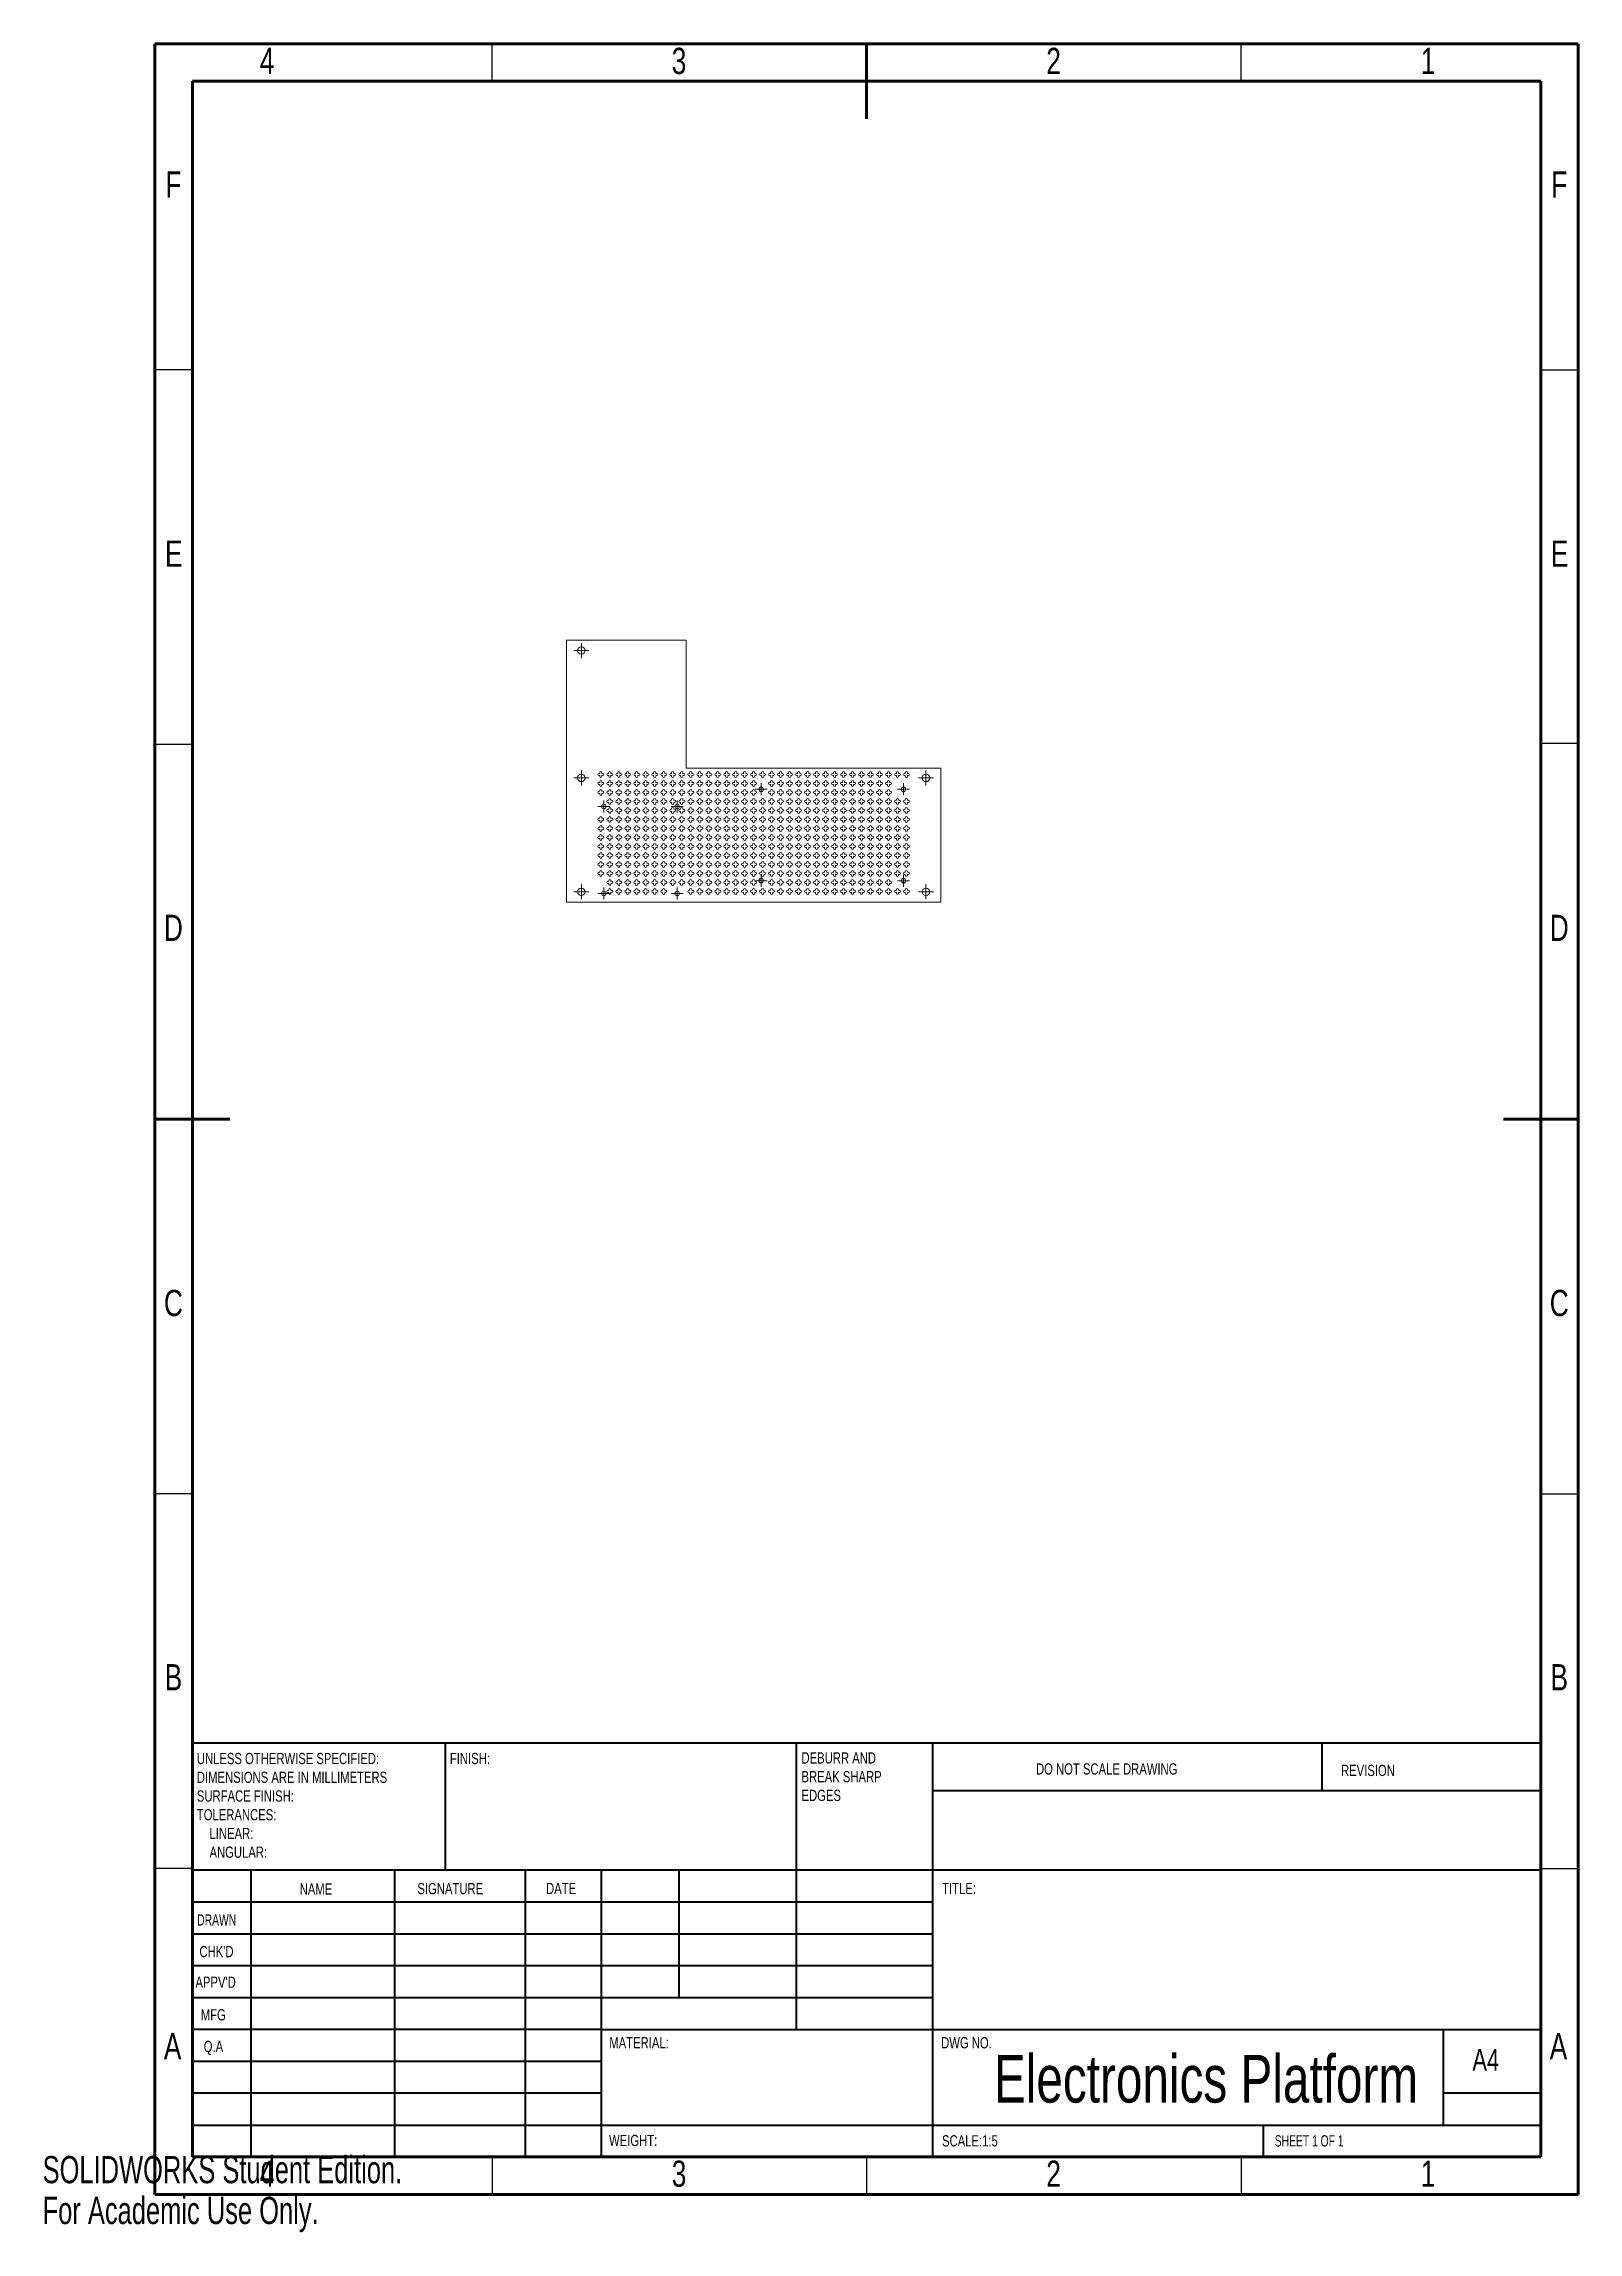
# Model space of a CAD drawing. Header units: millimetres. Extents: x 0 to 205, y 0 to 292.
import ezdxf

# ---------------------------------------------------------------- set-up
doc = ezdxf.new("R2010")
doc.units = ezdxf.units.MM
doc.styles.add('SLDTEXTSTYLE0', font='TXT', dxfattribs={"width": 0.75})
doc.styles.add('SLDTEXTSTYLE1', font='TXT', dxfattribs={"width": 0.686449})
doc.styles.add('SLDTEXTSTYLE2', font='TXT', dxfattribs={"width": 0.6875})
doc.styles.add('SLDTEXTSTYLE3', font='TXT', dxfattribs={"width": 0.7})

msp = doc.modelspace()

# ---------------------------------------------------------------- texts
at = {"color": 7, "linetype": 'Continuous', "lineweight": 0}
for s, insert, char_height, attachment_point, style in [('4', (29.96, 291.46), 3.5, 2, 'SLDTEXTSTYLE0'), ('3', (84.96, 291.46), 3.5, 2, 'SLDTEXTSTYLE0'), ('2', (134.96, 291.46), 3.5, 2, 'SLDTEXTSTYLE0'), ('1', (184.96, 291.46), 3.5, 2, 'SLDTEXTSTYLE0'), ('F', (17.46, 274.96), 3.5, 2, 'SLDTEXTSTYLE0'), ('F', (202.46, 274.96), 3.5, 2, 'SLDTEXTSTYLE0'), ('E', (17.51, 225.71), 3.5, 2, 'SLDTEXTSTYLE0'), ('E', (202.51, 225.71), 3.5, 2, 'SLDTEXTSTYLE0'), ('D', (17.46, 175.77), 3.5, 2, 'SLDTEXTSTYLE0'), ('D', (202.46, 175.77), 3.5, 2, 'SLDTEXTSTYLE0'), ('C', (17.46, 125.71), 3.5, 2, 'SLDTEXTSTYLE0'), ('C', (202.46, 125.71), 3.5, 2, 'SLDTEXTSTYLE0'), ('B', (17.47, 75.77), 3.5, 2, 'SLDTEXTSTYLE0'), ('B', (202.47, 75.77), 3.5, 2, 'SLDTEXTSTYLE0'), ('FINISH:', (54.37, 63.92), 1.5, 1, 'SLDTEXTSTYLE0'), ('DO NOT SCALE DRAWING', (132.61, 62.53), 1.5, 1, 'SLDTEXTSTYLE0'), ('REVISION', (173.33, 62.33), 1.5, 1, 'SLDTEXTSTYLE0'), ('NAME', (34.32, 46.5), 1.5, 1, 'SLDTEXTSTYLE0'), ('SIGNATURE', (50.03, 46.56), 1.5, 1, 'SLDTEXTSTYLE0'), ('DATE', (67.21, 46.58), 1.5, 1, 'SLDTEXTSTYLE0'), ('TITLE:', (120.09, 46.58), 1.5, 1, 'SLDTEXTSTYLE0'), ('DRAWN', (20.64, 42.38), 1.5, 1, 'SLDTEXTSTYLE1'), ("CHK'D", (20.94, 38.16), 1.5, 1, 'SLDTEXTSTYLE0'), ("APPV'D", (20.4, 34.07), 1.5, 1, 'SLDTEXTSTYLE0'), ('MFG', (21.12, 29.72), 1.5, 1, 'SLDTEXTSTYLE0'), ('A', (17.36, 26.52), 3.5, 2, 'SLDTEXTSTYLE0'), ('A', (202.36, 26.52), 3.5, 2, 'SLDTEXTSTYLE0'), ('Q.A', (21.51, 25.5), 1.5, 1, 'SLDTEXTSTYLE0'), ('MATERIAL:', (75.65, 25.99), 1.5, 1, 'SLDTEXTSTYLE0'), ('DWG NO.', (119.95, 25.99), 1.5, 1, 'SLDTEXTSTYLE0'), ('Electronics Platform', (155.31, 23.61), 6.35, 2, 'SLDTEXTSTYLE0'), ('A4', (190.87, 24.41), 2.91, 1, 'SLDTEXTSTYLE0'), ('WEIGHT:', (75.62, 12.95), 1.499, 1, 'SLDTEXTSTYLE0'), ('SCALE:1:5', (120.07, 12.9), 1.5, 1, 'SLDTEXTSTYLE0'), ('SHEET 1 OF 1', (164.48, 12.9), 1.5, 1, 'SLDTEXTSTYLE2'), ('4', (29.96, 9.52), 3.5, 2, 'SLDTEXTSTYLE0'), ('3', (84.96, 9.52), 3.5, 2, 'SLDTEXTSTYLE0'), ('2', (134.96, 9.52), 3.5, 2, 'SLDTEXTSTYLE0'), ('1', (184.96, 9.52), 3.5, 2, 'SLDTEXTSTYLE0')]:
    msp.add_mtext(s, dxfattribs=dict(at, insert=insert, char_height=char_height, attachment_point=attachment_point, style=style))
at = {"color": 7, "linetype": 'Continuous', "char_height": 3.633, "attachment_point": 1, "style": 'SLDTEXTSTYLE3'}
for s, insert in [('SOLIDWORKS Student Edition.', (0, 10.13)), ('For Academic Use Only.', (0, 4.68))]:
    msp.add_mtext(s, dxfattribs=dict(at, insert=insert))

# ---------------------------------------------------------------- blocks, each defined once
blk = doc.blocks.new('SW_NOTE_0')
at = {"color": 0, "linetype": 'Continuous', "lineweight": 0, "char_height": 1.5, "attachment_point": 1, "style": 'SLDTEXTSTYLE0'}
for s, insert in [('UNLESS OTHERWISE SPECIFIED:', (0, 1.93)), ('DIMENSIONS ARE IN MILLIMETERS', (0, -0.57)), ('TOLERANCES:', (0, -5.57)), ('SURFACE FINISH:', (0, -3.07)), ('LINEAR:', (1.69, -8.07)), ('ANGULAR:', (1.69, -10.57))]:
    blk.add_mtext(s, dxfattribs=dict(at, insert=insert))
blk = doc.blocks.new('SW_NOTE_1')
at = {"color": 0, "linetype": 'Continuous', "lineweight": 0, "char_height": 1.5, "attachment_point": 1, "style": 'SLDTEXTSTYLE0'}
for s, insert in [('DEBURR AND', (0, 1.93)), ('BREAK SHARP', (0, -0.57)), ('EDGES', (0, -3.07))]:
    blk.add_mtext(s, dxfattribs=dict(at, insert=insert))
blk = doc.blocks.new('SW_CENTERMARKSYMBOL_0')
at = {"color": 0, "linetype": 'Continuous', "lineweight": 0}
for p, q in [((-0.5, 0), (-0.8, 0)), ((0, 0), (-0.5, 0)), ((0, 0.5), (0, 0.8)), ((0, 0), (0, 0.5)), ((0, 0), (0, -0.5)), ((0, 0), (0.5, 0)), ((0.5, 0), (0.8, 0)), ((0, -0.5), (0, -0.8))]:
    blk.add_line(p, q, dxfattribs=at)
blk = doc.blocks.new('SW_CENTERMARKSYMBOL_1')
at = {"color": 0, "linetype": 'Continuous', "lineweight": 0}
for p, q in [((-0.5, 0), (-0.8, 0)), ((0, 0), (-0.5, 0)), ((0, 0.5), (0, 0.8)), ((0, 0), (0, 0.5)), ((0, 0), (0, -0.5)), ((0, 0), (0.5, 0)), ((0.5, 0), (0.8, 0)), ((0, -0.5), (0, -0.8))]:
    blk.add_line(p, q, dxfattribs=at)
blk = doc.blocks.new('SW_CENTERMARKSYMBOL_2')
at = {"color": 0, "linetype": 'Continuous', "lineweight": 0}
for p, q in [((-0.5, 0), (-0.8, 0)), ((0, 0), (-0.5, 0)), ((0, 0.5), (0, 0.8)), ((0, 0), (0, 0.5)), ((0, 0), (0, -0.5)), ((0, 0), (0.5, 0)), ((0.5, 0), (0.8, 0)), ((0, -0.5), (0, -0.8))]:
    blk.add_line(p, q, dxfattribs=at)
blk = doc.blocks.new('SW_CENTERMARKSYMBOL_3')
at = {"color": 0, "linetype": 'Continuous', "lineweight": 0}
for p, q in [((-0.5, 0), (-0.8, 0)), ((0, 0), (-0.5, 0)), ((0, 0.5), (0, 0.8)), ((0, 0), (0, 0.5)), ((0, 0), (0, -0.5)), ((0, 0), (0.5, 0)), ((0.5, 0), (0.8, 0)), ((0, -0.5), (0, -0.8))]:
    blk.add_line(p, q, dxfattribs=at)
blk = doc.blocks.new('SW_CENTERMARKSYMBOL_4')
at = {"color": 0, "linetype": 'Continuous', "lineweight": 0}
for p, q in [((-0.5, 0), (-1, 0)), ((0, 0), (-0.5, 0)), ((0, 0.5), (0, 1)), ((0, 0), (0, 0.5)), ((0, 0), (0, -0.5)), ((0, 0), (0.5, 0)), ((0.5, 0), (1, 0)), ((0, -0.5), (0, -1))]:
    blk.add_line(p, q, dxfattribs=at)
blk = doc.blocks.new('SW_CENTERMARKSYMBOL_5')
at = {"color": 0, "linetype": 'Continuous', "lineweight": 0}
for p, q in [((-0.5, 0), (-0.8, 0)), ((0, 0), (-0.5, 0)), ((0, 0.5), (0, 0.8)), ((0, 0), (0, 0.5)), ((0, 0), (0, -0.5)), ((0, 0), (0.5, 0)), ((0.5, 0), (0.8, 0)), ((0, -0.5), (0, -0.8))]:
    blk.add_line(p, q, dxfattribs=at)
blk = doc.blocks.new('SW_CENTERMARKSYMBOL_6')
at = {"color": 0, "linetype": 'Continuous', "lineweight": 0}
for p, q in [((-0.5, 0), (-0.8, 0)), ((0, 0), (-0.5, 0)), ((0, 0.5), (0, 0.8)), ((0, 0), (0, 0.5)), ((0, 0), (0, -0.5)), ((0, 0), (0.5, 0)), ((0.5, 0), (0.8, 0)), ((0, -0.5), (0, -0.8))]:
    blk.add_line(p, q, dxfattribs=at)
blk = doc.blocks.new('SW_CENTERMARKSYMBOL_7')
at = {"color": 0, "linetype": 'Continuous', "lineweight": 0}
for p, q in [((-0.5, 0), (-0.8, 0)), ((0, 0), (-0.5, 0)), ((0, 0.5), (0, 0.8)), ((0, 0), (0, 0.5)), ((0, 0), (0, -0.5)), ((0, 0), (0.5, 0)), ((0.5, 0), (0.8, 0)), ((0, -0.5), (0, -0.8))]:
    blk.add_line(p, q, dxfattribs=at)
blk = doc.blocks.new('SW_CENTERMARKSYMBOL_8')
at = {"color": 0, "linetype": 'Continuous', "lineweight": 0}
for p, q in [((-0.5, 0), (-0.8, 0)), ((0, 0), (-0.5, 0)), ((0, 0.5), (0, 0.8)), ((0, 0), (0, 0.5)), ((0, 0), (0, -0.5)), ((0, 0), (0.5, 0)), ((0.5, 0), (0.8, 0)), ((0, -0.5), (0, -0.8))]:
    blk.add_line(p, q, dxfattribs=at)
blk = doc.blocks.new('SW_CENTERMARKSYMBOL_9')
at = {"color": 0, "linetype": 'Continuous', "lineweight": 0}
for p, q in [((-0.5, 0), (-1, 0)), ((0, 0), (-0.5, 0)), ((0, 0.5), (0, 1)), ((0, 0), (0, 0.5)), ((0, 0), (0, -0.5)), ((0, 0), (0.5, 0)), ((0.5, 0), (1, 0)), ((0, -0.5), (0, -1))]:
    blk.add_line(p, q, dxfattribs=at)
blk = doc.blocks.new('SW_CENTERMARKSYMBOL_10')
at = {"color": 0, "linetype": 'Continuous', "lineweight": 0}
for p, q in [((-0.5, 0), (-1, 0)), ((0, 0), (-0.5, 0)), ((0, 0.5), (0, 1)), ((0, 0), (0, 0.5)), ((0, 0), (0, -0.5)), ((0, 0), (0.5, 0)), ((0.5, 0), (1, 0)), ((0, -0.5), (0, -1))]:
    blk.add_line(p, q, dxfattribs=at)
blk = doc.blocks.new('SW_CENTERMARKSYMBOL_11')
at = {"color": 0, "linetype": 'Continuous', "lineweight": 0}
for p, q in [((-0.5, 0), (-1, 0)), ((0, 0), (-0.5, 0)), ((0, 0.5), (0, 1)), ((0, 0), (0, 0.5)), ((0, 0), (0, -0.5)), ((0, 0), (0.5, 0)), ((0.5, 0), (1, 0)), ((0, -0.5), (0, -1))]:
    blk.add_line(p, q, dxfattribs=at)
blk = doc.blocks.new('SW_CENTERMARKSYMBOL_12')
at = {"color": 0, "linetype": 'Continuous', "lineweight": 0}
for p, q in [((-0.5, 0), (-1, 0)), ((0, 0), (-0.5, 0)), ((0, 0.5), (0, 1)), ((0, 0), (0, 0.5)), ((0, 0), (0, -0.5)), ((0, 0), (0.5, 0)), ((0.5, 0), (1, 0)), ((0, -0.5), (0, -1))]:
    blk.add_line(p, q, dxfattribs=at)

# ---------------------------------------------------------------- linework, layer by layer
at = {"color": 7, "linetype": 'Continuous', "lineweight": 60}
for p, q in [((205, 292), (15, 292)), ((15, 292), (15, 5)), ((110, 282), (110, 292)), ((205, 5), (205, 292)), ((20, 287), (200, 287)), ((20, 10), (20, 287)), ((200, 287), (200, 10)), ((15, 148.5), (25, 148.5)), ((195, 148.5), (205, 148.5)), ((20, 10), (200, 10)), ((15, 5), (205, 5))]:
    msp.add_line(p, q, dxfattribs=at)
at = {"color": 7, "linetype": 'Continuous', "lineweight": 30}
for p, q in [((60, 287), (60, 292)), ((160, 287), (160, 292)), ((20, 248.5), (15, 248.5)), ((200, 248.5), (205, 248.5)), ((200, 198.65), (205, 198.65)), ((20, 198.5), (15, 198.5)), ((20, 98.5), (15, 98.5)), ((200, 98.5), (205, 98.5)), ((20, 48.5), (15, 48.5)), ((200, 48.5), (205, 48.5)), ((60, 10), (60, 5)), ((110, 10), (110, 5)), ((160, 10), (160, 5))]:
    msp.add_line(p, q, dxfattribs=at)
at = {"color": 7, "linetype": 'Continuous', "lineweight": 15}
for p, q in [((69.92, 212.43), (69.92, 177.43)), ((69.92, 212.43), (85.92, 212.43)), ((85.92, 212.43), (85.92, 195.34)), ((74.37, 194.64), (74.27, 194.64)), ((74.27, 194.34), (74.37, 194.34)), ((74.37, 193.44), (74.27, 193.44)), ((74.27, 193.14), (74.37, 193.14)), ((74.37, 194.74), (74.37, 194.64)), ((74.37, 194.34), (74.37, 194.24)), ((74.37, 193.54), (74.37, 193.44)), ((74.37, 193.14), (74.37, 193.04)), ((74.67, 194.64), (74.67, 194.74)), ((74.77, 194.64), (74.67, 194.64)), ((74.67, 194.24), (74.67, 194.34)), ((74.67, 194.34), (74.77, 194.34)), ((74.67, 193.44), (74.67, 193.54)), ((74.77, 193.44), (74.67, 193.44)), ((74.67, 193.04), (74.67, 193.14)), ((74.67, 193.14), (74.77, 193.14)), ((75.57, 194.64), (75.47, 194.64)), ((75.47, 194.34), (75.57, 194.34)), ((75.57, 193.44), (75.47, 193.44)), ((75.47, 193.14), (75.57, 193.14)), ((75.57, 194.74), (75.57, 194.64)), ((75.57, 194.34), (75.57, 194.24)), ((75.57, 193.54), (75.57, 193.44)), ((75.57, 193.14), (75.57, 193.04)), ((75.87, 194.64), (75.87, 194.74)), ((75.97, 194.64), (75.87, 194.64)), ((75.87, 194.24), (75.87, 194.34)), ((75.87, 194.34), (75.97, 194.34)), ((75.87, 193.44), (75.87, 193.54)), ((75.97, 193.44), (75.87, 193.44)), ((75.87, 193.04), (75.87, 193.14)), ((75.87, 193.14), (75.97, 193.14)), ((76.77, 194.64), (76.67, 194.64)), ((76.67, 194.34), (76.77, 194.34)), ((76.77, 193.44), (76.67, 193.44)), ((76.67, 193.14), (76.77, 193.14)), ((76.77, 194.74), (76.77, 194.64)), ((76.77, 194.34), (76.77, 194.24)), ((76.77, 193.54), (76.77, 193.44)), ((76.77, 193.14), (76.77, 193.04)), ((77.07, 194.64), (77.07, 194.74)), ((77.17, 194.64), (77.07, 194.64)), ((77.07, 194.24), (77.07, 194.34)), ((77.07, 194.34), (77.17, 194.34)), ((77.07, 193.44), (77.07, 193.54)), ((77.17, 193.44), (77.07, 193.44)), ((77.07, 193.04), (77.07, 193.14)), ((77.07, 193.14), (77.17, 193.14)), ((77.97, 194.64), (77.87, 194.64)), ((77.87, 194.34), (77.97, 194.34)), ((77.97, 193.44), (77.87, 193.44)), ((77.87, 193.14), (77.97, 193.14)), ((77.97, 194.74), (77.97, 194.64)), ((77.97, 194.34), (77.97, 194.24)), ((77.97, 193.54), (77.97, 193.44)), ((77.97, 193.14), (77.97, 193.04)), ((78.27, 194.64), (78.27, 194.74)), ((78.37, 194.64), (78.27, 194.64)), ((78.27, 194.24), (78.27, 194.34)), ((78.27, 194.34), (78.37, 194.34)), ((78.27, 193.44), (78.27, 193.54)), ((78.37, 193.44), (78.27, 193.44)), ((78.27, 193.04), (78.27, 193.14)), ((78.27, 193.14), (78.37, 193.14)), ((79.17, 194.64), (79.07, 194.64)), ((79.07, 194.34), (79.17, 194.34)), ((79.17, 193.44), (79.07, 193.44)), ((79.07, 193.14), (79.17, 193.14)), ((79.17, 194.74), (79.17, 194.64)), ((79.17, 194.34), (79.17, 194.24)), ((79.17, 193.54), (79.17, 193.44)), ((79.17, 193.14), (79.17, 193.04)), ((79.47, 194.64), (79.47, 194.74)), ((79.57, 194.64), (79.47, 194.64)), ((79.47, 194.24), (79.47, 194.34)), ((79.47, 194.34), (79.57, 194.34)), ((79.47, 193.44), (79.47, 193.54)), ((79.57, 193.44), (79.47, 193.44)), ((79.47, 193.04), (79.47, 193.14)), ((79.47, 193.14), (79.57, 193.14)), ((80.37, 194.64), (80.27, 194.64)), ((80.27, 194.34), (80.37, 194.34)), ((80.37, 193.44), (80.27, 193.44)), ((80.27, 193.14), (80.37, 193.14)), ((80.37, 194.74), (80.37, 194.64)), ((80.37, 194.34), (80.37, 194.24)), ((80.37, 193.54), (80.37, 193.44)), ((80.37, 193.14), (80.37, 193.04)), ((80.67, 194.64), (80.67, 194.74)), ((80.77, 194.64), (80.67, 194.64)), ((80.67, 194.24), (80.67, 194.34)), ((80.67, 194.34), (80.77, 194.34)), ((80.67, 193.44), (80.67, 193.54)), ((80.77, 193.44), (80.67, 193.44)), ((80.67, 193.04), (80.67, 193.14)), ((80.67, 193.14), (80.77, 193.14)), ((81.57, 194.64), (81.47, 194.64)), ((81.47, 194.34), (81.57, 194.34)), ((81.57, 193.44), (81.47, 193.44)), ((81.47, 193.14), (81.57, 193.14)), ((81.57, 194.74), (81.57, 194.64)), ((81.57, 194.34), (81.57, 194.24)), ((81.57, 193.54), (81.57, 193.44)), ((81.57, 193.14), (81.57, 193.04)), ((81.87, 194.64), (81.87, 194.74)), ((81.97, 194.64), (81.87, 194.64)), ((81.87, 194.24), (81.87, 194.34)), ((81.87, 194.34), (81.97, 194.34)), ((81.87, 193.44), (81.87, 193.54)), ((81.97, 193.44), (81.87, 193.44)), ((81.87, 193.04), (81.87, 193.14)), ((81.87, 193.14), (81.97, 193.14)), ((82.77, 194.64), (82.67, 194.64)), ((82.67, 194.34), (82.77, 194.34)), ((82.77, 193.44), (82.67, 193.44)), ((82.67, 193.14), (82.77, 193.14)), ((82.77, 194.74), (82.77, 194.64)), ((82.77, 194.34), (82.77, 194.24)), ((82.77, 193.54), (82.77, 193.44)), ((82.77, 193.14), (82.77, 193.04)), ((83.07, 194.64), (83.07, 194.74)), ((83.17, 194.64), (83.07, 194.64)), ((83.07, 194.24), (83.07, 194.34)), ((83.07, 194.34), (83.17, 194.34)), ((83.07, 193.44), (83.07, 193.54)), ((83.17, 193.44), (83.07, 193.44)), ((83.07, 193.04), (83.07, 193.14)), ((83.07, 193.14), (83.17, 193.14)), ((83.97, 194.64), (83.87, 194.64)), ((83.87, 194.34), (83.97, 194.34)), ((83.97, 193.44), (83.87, 193.44)), ((83.87, 193.14), (83.97, 193.14)), ((83.97, 194.74), (83.97, 194.64)), ((83.97, 194.34), (83.97, 194.24)), ((83.97, 193.54), (83.97, 193.44)), ((83.97, 193.14), (83.97, 193.04)), ((84.27, 194.64), (84.27, 194.74)), ((84.37, 194.64), (84.27, 194.64)), ((84.27, 194.24), (84.27, 194.34)), ((84.27, 194.34), (84.37, 194.34)), ((84.27, 193.44), (84.27, 193.54)), ((84.37, 193.44), (84.27, 193.44)), ((84.27, 193.04), (84.27, 193.14)), ((84.27, 193.14), (84.37, 193.14)), ((85.17, 194.64), (85.07, 194.64)), ((85.07, 194.34), (85.17, 194.34)), ((85.17, 193.44), (85.07, 193.44)), ((85.07, 193.14), (85.17, 193.14)), ((85.17, 194.74), (85.17, 194.64)), ((85.17, 194.34), (85.17, 194.24)), ((85.17, 193.54), (85.17, 193.44)), ((85.17, 193.14), (85.17, 193.04)), ((85.47, 194.64), (85.47, 194.74)), ((85.57, 194.64), (85.47, 194.64)), ((85.47, 194.24), (85.47, 194.34)), ((85.47, 194.34), (85.57, 194.34)), ((85.47, 193.44), (85.47, 193.54)), ((85.57, 193.44), (85.47, 193.44)), ((85.47, 193.04), (85.47, 193.14)), ((85.47, 193.14), (85.57, 193.14)), ((85.92, 195.34), (119.92, 195.34)), ((86.37, 194.64), (86.27, 194.64)), ((86.27, 194.34), (86.37, 194.34)), ((86.37, 193.44), (86.27, 193.44)), ((86.27, 193.14), (86.37, 193.14)), ((86.37, 194.74), (86.37, 194.64)), ((86.37, 194.34), (86.37, 194.24)), ((86.37, 193.54), (86.37, 193.44)), ((86.37, 193.14), (86.37, 193.04)), ((86.67, 194.64), (86.67, 194.74)), ((86.77, 194.64), (86.67, 194.64)), ((86.67, 194.24), (86.67, 194.34)), ((86.67, 194.34), (86.77, 194.34)), ((86.67, 193.44), (86.67, 193.54)), ((86.77, 193.44), (86.67, 193.44)), ((86.67, 193.04), (86.67, 193.14)), ((86.67, 193.14), (86.77, 193.14)), ((87.57, 194.64), (87.47, 194.64)), ((87.47, 194.34), (87.57, 194.34)), ((87.57, 193.44), (87.47, 193.44)), ((87.47, 193.14), (87.57, 193.14)), ((87.57, 194.74), (87.57, 194.64)), ((87.57, 194.34), (87.57, 194.24)), ((87.57, 193.54), (87.57, 193.44)), ((87.57, 193.14), (87.57, 193.04)), ((87.87, 194.64), (87.87, 194.74)), ((87.97, 194.64), (87.87, 194.64)), ((87.87, 194.24), (87.87, 194.34)), ((87.87, 194.34), (87.97, 194.34)), ((87.87, 193.44), (87.87, 193.54)), ((87.97, 193.44), (87.87, 193.44)), ((87.87, 193.04), (87.87, 193.14)), ((87.87, 193.14), (87.97, 193.14)), ((88.77, 194.64), (88.67, 194.64)), ((88.67, 194.34), (88.77, 194.34)), ((88.77, 193.44), (88.67, 193.44)), ((88.67, 193.14), (88.77, 193.14)), ((88.77, 194.74), (88.77, 194.64)), ((88.77, 194.34), (88.77, 194.24)), ((88.77, 193.54), (88.77, 193.44)), ((88.77, 193.14), (88.77, 193.04)), ((89.07, 194.64), (89.07, 194.74)), ((89.17, 194.64), (89.07, 194.64)), ((89.07, 194.24), (89.07, 194.34)), ((89.07, 194.34), (89.17, 194.34)), ((89.07, 193.44), (89.07, 193.54)), ((89.17, 193.44), (89.07, 193.44)), ((89.07, 193.04), (89.07, 193.14)), ((89.07, 193.14), (89.17, 193.14)), ((89.97, 194.64), (89.87, 194.64)), ((89.87, 194.34), (89.97, 194.34)), ((89.97, 193.44), (89.87, 193.44)), ((89.87, 193.14), (89.97, 193.14)), ((89.97, 194.74), (89.97, 194.64)), ((89.97, 194.34), (89.97, 194.24)), ((89.97, 193.54), (89.97, 193.44)), ((89.97, 193.14), (89.97, 193.04)), ((90.27, 194.64), (90.27, 194.74)), ((90.37, 194.64), (90.27, 194.64)), ((90.27, 194.24), (90.27, 194.34)), ((90.27, 194.34), (90.37, 194.34)), ((90.27, 193.44), (90.27, 193.54)), ((90.37, 193.44), (90.27, 193.44)), ((90.27, 193.04), (90.27, 193.14)), ((90.27, 193.14), (90.37, 193.14)), ((91.17, 194.64), (91.07, 194.64)), ((91.07, 194.34), (91.17, 194.34)), ((91.17, 193.44), (91.07, 193.44)), ((91.07, 193.14), (91.17, 193.14)), ((91.17, 194.74), (91.17, 194.64)), ((91.17, 194.34), (91.17, 194.24)), ((91.17, 193.54), (91.17, 193.44)), ((91.17, 193.14), (91.17, 193.04)), ((91.47, 194.64), (91.47, 194.74)), ((91.57, 194.64), (91.47, 194.64)), ((91.47, 194.24), (91.47, 194.34)), ((91.47, 194.34), (91.57, 194.34)), ((91.47, 193.44), (91.47, 193.54)), ((91.57, 193.44), (91.47, 193.44)), ((91.47, 193.04), (91.47, 193.14)), ((91.47, 193.14), (91.57, 193.14)), ((92.37, 194.64), (92.27, 194.64)), ((92.27, 194.34), (92.37, 194.34)), ((92.37, 193.44), (92.27, 193.44)), ((92.27, 193.14), (92.37, 193.14)), ((92.37, 194.74), (92.37, 194.64)), ((92.37, 194.34), (92.37, 194.24)), ((92.37, 193.54), (92.37, 193.44)), ((92.37, 193.14), (92.37, 193.04)), ((92.67, 194.64), (92.67, 194.74)), ((92.77, 194.64), (92.67, 194.64)), ((92.67, 194.24), (92.67, 194.34)), ((92.67, 194.34), (92.77, 194.34)), ((92.67, 193.44), (92.67, 193.54)), ((92.77, 193.44), (92.67, 193.44)), ((92.67, 193.04), (92.67, 193.14)), ((92.67, 193.14), (92.77, 193.14)), ((93.57, 194.64), (93.47, 194.64)), ((93.47, 194.34), (93.57, 194.34)), ((93.57, 193.44), (93.47, 193.44)), ((93.47, 193.14), (93.57, 193.14)), ((93.57, 194.74), (93.57, 194.64)), ((93.57, 194.34), (93.57, 194.24)), ((93.57, 193.54), (93.57, 193.44)), ((93.57, 193.14), (93.57, 193.04)), ((93.87, 194.64), (93.87, 194.74)), ((93.97, 194.64), (93.87, 194.64)), ((93.87, 194.24), (93.87, 194.34)), ((93.87, 194.34), (93.97, 194.34)), ((93.87, 193.44), (93.87, 193.54)), ((93.97, 193.44), (93.87, 193.44)), ((93.87, 193.04), (93.87, 193.14)), ((93.87, 193.14), (93.97, 193.14)), ((94.77, 194.64), (94.67, 194.64)), ((94.67, 194.34), (94.77, 194.34)), ((94.77, 193.44), (94.67, 193.44)), ((94.67, 193.14), (94.77, 193.14)), ((94.77, 194.74), (94.77, 194.64)), ((94.77, 194.34), (94.77, 194.24)), ((94.77, 193.54), (94.77, 193.44)), ((94.77, 193.14), (94.77, 193.04)), ((95.07, 194.64), (95.07, 194.74)), ((95.17, 194.64), (95.07, 194.64)), ((95.07, 194.24), (95.07, 194.34)), ((95.07, 194.34), (95.17, 194.34)), ((95.07, 193.44), (95.07, 193.54)), ((95.17, 193.44), (95.07, 193.44)), ((95.07, 193.04), (95.07, 193.14)), ((95.07, 193.14), (95.17, 193.14)), ((95.97, 194.64), (95.87, 194.64)), ((95.87, 194.34), (95.97, 194.34)), ((95.97, 194.74), (95.97, 194.64)), ((95.97, 194.34), (95.97, 194.24)), ((96.27, 194.64), (96.27, 194.74)), ((96.37, 194.64), (96.27, 194.64)), ((96.27, 194.24), (96.27, 194.34)), ((96.27, 194.34), (96.37, 194.34)), ((97.17, 194.64), (97.07, 194.64)), ((97.07, 194.34), (97.17, 194.34)), ((97.17, 193.44), (97.07, 193.44)), ((97.07, 193.14), (97.17, 193.14)), ((97.17, 194.74), (97.17, 194.64)), ((97.17, 194.34), (97.17, 194.24)), ((97.17, 193.54), (97.17, 193.44)), ((97.17, 193.14), (97.17, 193.04)), ((97.47, 194.64), (97.47, 194.74)), ((97.57, 194.64), (97.47, 194.64)), ((97.47, 194.24), (97.47, 194.34)), ((97.47, 194.34), (97.57, 194.34)), ((97.47, 193.44), (97.47, 193.54)), ((97.57, 193.44), (97.47, 193.44)), ((97.47, 193.04), (97.47, 193.14)), ((97.47, 193.14), (97.57, 193.14)), ((98.37, 194.64), (98.27, 194.64)), ((98.27, 194.34), (98.37, 194.34)), ((98.37, 193.44), (98.27, 193.44)), ((98.27, 193.14), (98.37, 193.14)), ((98.37, 194.74), (98.37, 194.64)), ((98.37, 194.34), (98.37, 194.24)), ((98.37, 193.54), (98.37, 193.44)), ((98.37, 193.14), (98.37, 193.04)), ((98.67, 194.64), (98.67, 194.74)), ((98.77, 194.64), (98.67, 194.64)), ((98.67, 194.24), (98.67, 194.34)), ((98.67, 194.34), (98.77, 194.34)), ((98.67, 193.44), (98.67, 193.54)), ((98.77, 193.44), (98.67, 193.44)), ((98.67, 193.04), (98.67, 193.14)), ((98.67, 193.14), (98.77, 193.14)), ((99.57, 194.64), (99.47, 194.64)), ((99.47, 194.34), (99.57, 194.34)), ((99.57, 193.44), (99.47, 193.44)), ((99.47, 193.14), (99.57, 193.14)), ((99.57, 194.74), (99.57, 194.64)), ((99.57, 194.34), (99.57, 194.24)), ((99.57, 193.54), (99.57, 193.44)), ((99.57, 193.14), (99.57, 193.04)), ((99.87, 194.64), (99.87, 194.74)), ((99.97, 194.64), (99.87, 194.64)), ((99.87, 194.24), (99.87, 194.34)), ((99.87, 194.34), (99.97, 194.34)), ((99.87, 193.44), (99.87, 193.54)), ((99.97, 193.44), (99.87, 193.44)), ((99.87, 193.04), (99.87, 193.14)), ((99.87, 193.14), (99.97, 193.14)), ((100.77, 194.64), (100.67, 194.64)), ((100.67, 194.34), (100.77, 194.34)), ((100.77, 193.44), (100.67, 193.44)), ((100.67, 193.14), (100.77, 193.14)), ((100.77, 194.74), (100.77, 194.64)), ((100.77, 194.34), (100.77, 194.24)), ((100.77, 193.54), (100.77, 193.44)), ((100.77, 193.14), (100.77, 193.04)), ((101.07, 194.64), (101.07, 194.74)), ((101.17, 194.64), (101.07, 194.64)), ((101.07, 194.24), (101.07, 194.34)), ((101.07, 194.34), (101.17, 194.34)), ((101.07, 193.44), (101.07, 193.54)), ((101.17, 193.44), (101.07, 193.44)), ((101.07, 193.04), (101.07, 193.14)), ((101.07, 193.14), (101.17, 193.14)), ((101.97, 194.64), (101.87, 194.64)), ((101.87, 194.34), (101.97, 194.34)), ((101.97, 193.44), (101.87, 193.44)), ((101.87, 193.14), (101.97, 193.14)), ((101.97, 194.74), (101.97, 194.64)), ((101.97, 194.34), (101.97, 194.24)), ((101.97, 193.54), (101.97, 193.44)), ((101.97, 193.14), (101.97, 193.04)), ((102.27, 194.64), (102.27, 194.74)), ((102.37, 194.64), (102.27, 194.64)), ((102.27, 194.24), (102.27, 194.34)), ((102.27, 194.34), (102.37, 194.34)), ((102.27, 193.44), (102.27, 193.54)), ((102.37, 193.44), (102.27, 193.44)), ((102.27, 193.04), (102.27, 193.14)), ((102.27, 193.14), (102.37, 193.14)), ((103.17, 194.64), (103.07, 194.64)), ((103.07, 194.34), (103.17, 194.34)), ((103.17, 193.44), (103.07, 193.44)), ((103.07, 193.14), (103.17, 193.14)), ((103.17, 194.74), (103.17, 194.64)), ((103.17, 194.34), (103.17, 194.24)), ((103.17, 193.54), (103.17, 193.44)), ((103.17, 193.14), (103.17, 193.04)), ((103.47, 194.64), (103.47, 194.74)), ((103.57, 194.64), (103.47, 194.64)), ((103.47, 194.24), (103.47, 194.34)), ((103.47, 194.34), (103.57, 194.34)), ((103.47, 193.44), (103.47, 193.54)), ((103.57, 193.44), (103.47, 193.44)), ((103.47, 193.04), (103.47, 193.14)), ((103.47, 193.14), (103.57, 193.14)), ((104.37, 194.64), (104.27, 194.64)), ((104.27, 194.34), (104.37, 194.34)), ((104.37, 193.44), (104.27, 193.44)), ((104.27, 193.14), (104.37, 193.14)), ((104.37, 194.74), (104.37, 194.64)), ((104.37, 194.34), (104.37, 194.24)), ((104.37, 193.54), (104.37, 193.44)), ((104.37, 193.14), (104.37, 193.04)), ((104.67, 194.64), (104.67, 194.74)), ((104.77, 194.64), (104.67, 194.64)), ((104.67, 194.24), (104.67, 194.34)), ((104.67, 194.34), (104.77, 194.34)), ((104.67, 193.44), (104.67, 193.54)), ((104.77, 193.44), (104.67, 193.44)), ((104.67, 193.04), (104.67, 193.14)), ((104.67, 193.14), (104.77, 193.14)), ((105.57, 194.64), (105.47, 194.64)), ((105.47, 194.34), (105.57, 194.34)), ((105.57, 193.44), (105.47, 193.44)), ((105.47, 193.14), (105.57, 193.14)), ((105.57, 194.74), (105.57, 194.64)), ((105.57, 194.34), (105.57, 194.24)), ((105.57, 193.54), (105.57, 193.44)), ((105.57, 193.14), (105.57, 193.04)), ((105.87, 194.64), (105.87, 194.74)), ((105.97, 194.64), (105.87, 194.64)), ((105.87, 194.24), (105.87, 194.34)), ((105.87, 194.34), (105.97, 194.34)), ((105.87, 193.44), (105.87, 193.54)), ((105.97, 193.44), (105.87, 193.44)), ((105.87, 193.04), (105.87, 193.14)), ((105.87, 193.14), (105.97, 193.14)), ((106.77, 194.64), (106.67, 194.64)), ((106.67, 194.34), (106.77, 194.34)), ((106.77, 193.44), (106.67, 193.44)), ((106.67, 193.14), (106.77, 193.14)), ((106.77, 194.74), (106.77, 194.64)), ((106.77, 194.34), (106.77, 194.24)), ((106.77, 193.54), (106.77, 193.44)), ((106.77, 193.14), (106.77, 193.04)), ((107.07, 194.64), (107.07, 194.74)), ((107.17, 194.64), (107.07, 194.64)), ((107.07, 194.24), (107.07, 194.34)), ((107.07, 194.34), (107.17, 194.34)), ((107.07, 193.44), (107.07, 193.54)), ((107.17, 193.44), (107.07, 193.44)), ((107.07, 193.04), (107.07, 193.14)), ((107.07, 193.14), (107.17, 193.14)), ((107.97, 194.64), (107.87, 194.64)), ((107.87, 194.34), (107.97, 194.34)), ((107.97, 193.44), (107.87, 193.44)), ((107.87, 193.14), (107.97, 193.14)), ((107.97, 194.74), (107.97, 194.64)), ((107.97, 194.34), (107.97, 194.24)), ((107.97, 193.54), (107.97, 193.44)), ((107.97, 193.14), (107.97, 193.04)), ((108.27, 194.64), (108.27, 194.74)), ((108.37, 194.64), (108.27, 194.64)), ((108.27, 194.24), (108.27, 194.34)), ((108.27, 194.34), (108.37, 194.34)), ((108.27, 193.44), (108.27, 193.54)), ((108.37, 193.44), (108.27, 193.44)), ((108.27, 193.04), (108.27, 193.14)), ((108.27, 193.14), (108.37, 193.14)), ((109.17, 194.64), (109.07, 194.64)), ((109.07, 194.34), (109.17, 194.34)), ((109.17, 193.44), (109.07, 193.44)), ((109.07, 193.14), (109.17, 193.14)), ((109.17, 194.74), (109.17, 194.64)), ((109.17, 194.34), (109.17, 194.24)), ((109.17, 193.54), (109.17, 193.44)), ((109.17, 193.14), (109.17, 193.04)), ((109.47, 194.64), (109.47, 194.74)), ((109.57, 194.64), (109.47, 194.64)), ((109.47, 194.24), (109.47, 194.34)), ((109.47, 194.34), (109.57, 194.34)), ((109.47, 193.44), (109.47, 193.54)), ((109.57, 193.44), (109.47, 193.44)), ((109.47, 193.04), (109.47, 193.14)), ((109.47, 193.14), (109.57, 193.14)), ((110.37, 194.64), (110.27, 194.64)), ((110.27, 194.34), (110.37, 194.34)), ((110.37, 193.44), (110.27, 193.44)), ((110.27, 193.14), (110.37, 193.14)), ((110.37, 194.74), (110.37, 194.64)), ((110.37, 194.34), (110.37, 194.24)), ((110.37, 193.54), (110.37, 193.44)), ((110.37, 193.14), (110.37, 193.04)), ((110.67, 194.64), (110.67, 194.74)), ((110.77, 194.64), (110.67, 194.64)), ((110.67, 194.24), (110.67, 194.34)), ((110.67, 194.34), (110.77, 194.34)), ((110.67, 193.44), (110.67, 193.54)), ((110.77, 193.44), (110.67, 193.44)), ((110.67, 193.04), (110.67, 193.14)), ((110.67, 193.14), (110.77, 193.14)), ((111.57, 194.64), (111.47, 194.64)), ((111.47, 194.34), (111.57, 194.34)), ((111.57, 193.44), (111.47, 193.44)), ((111.47, 193.14), (111.57, 193.14)), ((111.57, 194.74), (111.57, 194.64)), ((111.57, 194.34), (111.57, 194.24)), ((111.57, 193.54), (111.57, 193.44)), ((111.57, 193.14), (111.57, 193.04)), ((111.87, 194.64), (111.87, 194.74)), ((111.97, 194.64), (111.87, 194.64)), ((111.87, 194.24), (111.87, 194.34)), ((111.87, 194.34), (111.97, 194.34)), ((111.87, 193.44), (111.87, 193.54)), ((111.97, 193.44), (111.87, 193.44)), ((111.87, 193.04), (111.87, 193.14)), ((111.87, 193.14), (111.97, 193.14)), ((112.77, 194.64), (112.67, 194.64)), ((112.67, 194.34), (112.77, 194.34)), ((112.77, 193.44), (112.67, 193.44)), ((112.67, 193.14), (112.77, 193.14)), ((112.77, 194.74), (112.77, 194.64)), ((112.77, 194.34), (112.77, 194.24)), ((112.77, 193.54), (112.77, 193.44)), ((112.77, 193.14), (112.77, 193.04)), ((113.07, 194.64), (113.07, 194.74)), ((113.17, 194.64), (113.07, 194.64)), ((113.07, 194.24), (113.07, 194.34)), ((113.07, 194.34), (113.17, 194.34)), ((113.07, 193.44), (113.07, 193.54)), ((113.17, 193.44), (113.07, 193.44)), ((113.07, 193.04), (113.07, 193.14)), ((113.07, 193.14), (113.17, 193.14)), ((113.97, 194.64), (113.87, 194.64)), ((113.87, 194.34), (113.97, 194.34)), ((113.97, 194.74), (113.97, 194.64)), ((113.97, 194.34), (113.97, 194.24)), ((114.27, 194.64), (114.27, 194.74)), ((114.37, 194.64), (114.27, 194.64)), ((114.27, 194.24), (114.27, 194.34)), ((114.27, 194.34), (114.37, 194.34)), ((115.17, 194.64), (115.07, 194.64)), ((115.07, 194.34), (115.17, 194.34)), ((115.17, 194.74), (115.17, 194.64)), ((115.17, 194.34), (115.17, 194.24)), ((115.47, 194.64), (115.47, 194.74)), ((115.57, 194.64), (115.47, 194.64)), ((115.47, 194.24), (115.47, 194.34)), ((115.47, 194.34), (115.57, 194.34)), ((119.92, 195.34), (119.92, 177.43)), ((74.37, 192.24), (74.27, 192.24)), ((74.27, 191.94), (74.37, 191.94)), ((74.37, 192.34), (74.37, 192.24)), ((74.37, 191.94), (74.37, 191.84)), ((74.67, 192.24), (74.67, 192.34)), ((74.77, 192.24), (74.67, 192.24)), ((74.67, 191.84), (74.67, 191.94)), ((74.67, 191.94), (74.77, 191.94)), ((75.57, 192.24), (75.47, 192.24)), ((75.47, 191.94), (75.57, 191.94)), ((75.57, 191.04), (75.47, 191.04)), ((75.47, 190.74), (75.57, 190.74)), ((75.57, 189.84), (75.47, 189.84)), ((75.57, 192.34), (75.57, 192.24)), ((75.57, 191.94), (75.57, 191.84)), ((75.57, 191.14), (75.57, 191.04)), ((75.57, 190.74), (75.57, 190.64)), ((75.57, 189.94), (75.57, 189.84)), ((75.87, 192.24), (75.87, 192.34)), ((75.97, 192.24), (75.87, 192.24)), ((75.87, 191.84), (75.87, 191.94)), ((75.87, 191.94), (75.97, 191.94)), ((75.87, 191.04), (75.87, 191.14)), ((75.97, 191.04), (75.87, 191.04)), ((75.87, 190.64), (75.87, 190.74)), ((75.87, 190.74), (75.97, 190.74)), ((75.87, 189.84), (75.87, 189.94)), ((75.97, 189.84), (75.87, 189.84)), ((76.77, 192.24), (76.67, 192.24)), ((76.67, 191.94), (76.77, 191.94)), ((76.77, 191.04), (76.67, 191.04)), ((76.67, 190.74), (76.77, 190.74)), ((76.77, 189.84), (76.67, 189.84)), ((76.77, 192.34), (76.77, 192.24)), ((76.77, 191.94), (76.77, 191.84)), ((76.77, 191.14), (76.77, 191.04)), ((76.77, 190.74), (76.77, 190.64)), ((76.77, 189.94), (76.77, 189.84)), ((77.07, 192.24), (77.07, 192.34)), ((77.17, 192.24), (77.07, 192.24)), ((77.07, 191.84), (77.07, 191.94)), ((77.07, 191.94), (77.17, 191.94)), ((77.07, 191.04), (77.07, 191.14)), ((77.17, 191.04), (77.07, 191.04)), ((77.07, 190.64), (77.07, 190.74)), ((77.07, 190.74), (77.17, 190.74)), ((77.07, 189.84), (77.07, 189.94)), ((77.17, 189.84), (77.07, 189.84)), ((77.97, 192.24), (77.87, 192.24)), ((77.87, 191.94), (77.97, 191.94)), ((77.97, 191.04), (77.87, 191.04)), ((77.87, 190.74), (77.97, 190.74)), ((77.97, 189.84), (77.87, 189.84)), ((77.97, 192.34), (77.97, 192.24)), ((77.97, 191.94), (77.97, 191.84)), ((77.97, 191.14), (77.97, 191.04)), ((77.97, 190.74), (77.97, 190.64)), ((77.97, 189.94), (77.97, 189.84)), ((78.27, 192.24), (78.27, 192.34)), ((78.37, 192.24), (78.27, 192.24)), ((78.27, 191.84), (78.27, 191.94)), ((78.27, 191.94), (78.37, 191.94)), ((78.27, 191.04), (78.27, 191.14)), ((78.37, 191.04), (78.27, 191.04)), ((78.27, 190.64), (78.27, 190.74)), ((78.27, 190.74), (78.37, 190.74)), ((78.27, 189.84), (78.27, 189.94)), ((78.37, 189.84), (78.27, 189.84)), ((79.17, 192.24), (79.07, 192.24)), ((79.07, 191.94), (79.17, 191.94)), ((79.17, 191.04), (79.07, 191.04)), ((79.07, 190.74), (79.17, 190.74)), ((79.17, 189.84), (79.07, 189.84)), ((79.17, 192.34), (79.17, 192.24)), ((79.17, 191.94), (79.17, 191.84)), ((79.17, 191.14), (79.17, 191.04)), ((79.17, 190.74), (79.17, 190.64)), ((79.17, 189.94), (79.17, 189.84)), ((79.47, 192.24), (79.47, 192.34)), ((79.57, 192.24), (79.47, 192.24)), ((79.47, 191.84), (79.47, 191.94)), ((79.47, 191.94), (79.57, 191.94)), ((79.47, 191.04), (79.47, 191.14)), ((79.57, 191.04), (79.47, 191.04)), ((79.47, 190.64), (79.47, 190.74)), ((79.47, 190.74), (79.57, 190.74)), ((79.47, 189.84), (79.47, 189.94)), ((79.57, 189.84), (79.47, 189.84)), ((80.37, 192.24), (80.27, 192.24)), ((80.27, 191.94), (80.37, 191.94)), ((80.37, 191.04), (80.27, 191.04)), ((80.27, 190.74), (80.37, 190.74)), ((80.37, 189.84), (80.27, 189.84)), ((80.37, 192.34), (80.37, 192.24)), ((80.37, 191.94), (80.37, 191.84)), ((80.37, 191.14), (80.37, 191.04)), ((80.37, 190.74), (80.37, 190.64)), ((80.37, 189.94), (80.37, 189.84)), ((80.67, 192.24), (80.67, 192.34)), ((80.77, 192.24), (80.67, 192.24)), ((80.67, 191.84), (80.67, 191.94)), ((80.67, 191.94), (80.77, 191.94)), ((80.67, 191.04), (80.67, 191.14)), ((80.77, 191.04), (80.67, 191.04)), ((80.67, 190.64), (80.67, 190.74)), ((80.67, 190.74), (80.77, 190.74)), ((80.67, 189.84), (80.67, 189.94)), ((80.77, 189.84), (80.67, 189.84)), ((81.57, 192.24), (81.47, 192.24)), ((81.47, 191.94), (81.57, 191.94)), ((81.57, 191.04), (81.47, 191.04)), ((81.47, 190.74), (81.57, 190.74)), ((81.57, 189.84), (81.47, 189.84)), ((81.57, 192.34), (81.57, 192.24)), ((81.57, 191.94), (81.57, 191.84)), ((81.57, 191.14), (81.57, 191.04)), ((81.57, 190.74), (81.57, 190.64)), ((81.57, 189.94), (81.57, 189.84)), ((81.87, 192.24), (81.87, 192.34)), ((81.97, 192.24), (81.87, 192.24)), ((81.87, 191.84), (81.87, 191.94)), ((81.87, 191.94), (81.97, 191.94)), ((81.87, 191.04), (81.87, 191.14)), ((81.97, 191.04), (81.87, 191.04)), ((81.87, 190.64), (81.87, 190.74)), ((81.87, 190.74), (81.97, 190.74)), ((81.87, 189.84), (81.87, 189.94)), ((81.97, 189.84), (81.87, 189.84)), ((82.77, 192.24), (82.67, 192.24)), ((82.67, 191.94), (82.77, 191.94)), ((82.77, 191.04), (82.67, 191.04)), ((82.67, 190.74), (82.77, 190.74)), ((82.77, 189.84), (82.67, 189.84)), ((82.77, 192.34), (82.77, 192.24)), ((82.77, 191.94), (82.77, 191.84)), ((82.77, 191.14), (82.77, 191.04)), ((82.77, 190.74), (82.77, 190.64)), ((82.77, 189.94), (82.77, 189.84)), ((83.07, 192.24), (83.07, 192.34)), ((83.17, 192.24), (83.07, 192.24)), ((83.07, 191.84), (83.07, 191.94)), ((83.07, 191.94), (83.17, 191.94)), ((83.07, 191.04), (83.07, 191.14)), ((83.17, 191.04), (83.07, 191.04)), ((83.07, 190.64), (83.07, 190.74)), ((83.07, 190.74), (83.17, 190.74)), ((83.07, 189.84), (83.07, 189.94)), ((83.17, 189.84), (83.07, 189.84)), ((83.97, 192.24), (83.87, 192.24)), ((83.87, 191.94), (83.97, 191.94)), ((83.97, 191.04), (83.87, 191.04)), ((83.87, 190.74), (83.97, 190.74)), ((83.97, 189.84), (83.87, 189.84)), ((83.97, 192.34), (83.97, 192.24)), ((83.97, 191.94), (83.97, 191.84)), ((83.97, 191.14), (83.97, 191.04)), ((83.97, 190.74), (83.97, 190.64)), ((83.97, 189.94), (83.97, 189.84)), ((84.27, 192.24), (84.27, 192.34)), ((84.37, 192.24), (84.27, 192.24)), ((84.27, 191.84), (84.27, 191.94)), ((84.27, 191.94), (84.37, 191.94)), ((84.27, 191.04), (84.27, 191.14)), ((84.37, 191.04), (84.27, 191.04)), ((84.27, 190.64), (84.27, 190.74)), ((84.27, 190.74), (84.37, 190.74)), ((84.27, 189.84), (84.27, 189.94)), ((84.37, 189.84), (84.27, 189.84)), ((85.17, 192.24), (85.07, 192.24)), ((85.07, 191.94), (85.17, 191.94)), ((85.17, 191.04), (85.07, 191.04)), ((85.07, 190.74), (85.17, 190.74)), ((85.17, 189.84), (85.07, 189.84)), ((85.17, 192.34), (85.17, 192.24)), ((85.17, 191.94), (85.17, 191.84)), ((85.17, 191.14), (85.17, 191.04)), ((85.17, 190.74), (85.17, 190.64)), ((85.17, 189.94), (85.17, 189.84)), ((85.47, 192.24), (85.47, 192.34)), ((85.57, 192.24), (85.47, 192.24)), ((85.47, 191.84), (85.47, 191.94)), ((85.47, 191.94), (85.57, 191.94)), ((85.47, 191.04), (85.47, 191.14)), ((85.57, 191.04), (85.47, 191.04)), ((85.47, 190.64), (85.47, 190.74)), ((85.47, 190.74), (85.57, 190.74)), ((85.47, 189.84), (85.47, 189.94)), ((85.57, 189.84), (85.47, 189.84)), ((86.37, 192.24), (86.27, 192.24)), ((86.27, 191.94), (86.37, 191.94)), ((86.37, 191.04), (86.27, 191.04)), ((86.27, 190.74), (86.37, 190.74)), ((86.37, 189.84), (86.27, 189.84)), ((86.37, 192.34), (86.37, 192.24)), ((86.37, 191.94), (86.37, 191.84)), ((86.37, 191.14), (86.37, 191.04)), ((86.37, 190.74), (86.37, 190.64)), ((86.37, 189.94), (86.37, 189.84)), ((86.67, 192.24), (86.67, 192.34)), ((86.77, 192.24), (86.67, 192.24)), ((86.67, 191.84), (86.67, 191.94)), ((86.67, 191.94), (86.77, 191.94)), ((86.67, 191.04), (86.67, 191.14)), ((86.77, 191.04), (86.67, 191.04)), ((86.67, 190.64), (86.67, 190.74)), ((86.67, 190.74), (86.77, 190.74)), ((86.67, 189.84), (86.67, 189.94)), ((86.77, 189.84), (86.67, 189.84)), ((87.57, 192.24), (87.47, 192.24)), ((87.47, 191.94), (87.57, 191.94)), ((87.57, 191.04), (87.47, 191.04)), ((87.47, 190.74), (87.57, 190.74)), ((87.57, 189.84), (87.47, 189.84)), ((87.57, 192.34), (87.57, 192.24)), ((87.57, 191.94), (87.57, 191.84)), ((87.57, 191.14), (87.57, 191.04)), ((87.57, 190.74), (87.57, 190.64)), ((87.57, 189.94), (87.57, 189.84)), ((87.87, 192.24), (87.87, 192.34)), ((87.97, 192.24), (87.87, 192.24)), ((87.87, 191.84), (87.87, 191.94)), ((87.87, 191.94), (87.97, 191.94)), ((87.87, 191.04), (87.87, 191.14)), ((87.97, 191.04), (87.87, 191.04)), ((87.87, 190.64), (87.87, 190.74)), ((87.87, 190.74), (87.97, 190.74)), ((87.87, 189.84), (87.87, 189.94)), ((87.97, 189.84), (87.87, 189.84)), ((88.77, 192.24), (88.67, 192.24)), ((88.67, 191.94), (88.77, 191.94)), ((88.77, 191.04), (88.67, 191.04)), ((88.67, 190.74), (88.77, 190.74)), ((88.77, 189.84), (88.67, 189.84)), ((88.77, 192.34), (88.77, 192.24)), ((88.77, 191.94), (88.77, 191.84)), ((88.77, 191.14), (88.77, 191.04)), ((88.77, 190.74), (88.77, 190.64)), ((88.77, 189.94), (88.77, 189.84)), ((89.07, 192.24), (89.07, 192.34)), ((89.17, 192.24), (89.07, 192.24)), ((89.07, 191.84), (89.07, 191.94)), ((89.07, 191.94), (89.17, 191.94)), ((89.07, 191.04), (89.07, 191.14)), ((89.17, 191.04), (89.07, 191.04)), ((89.07, 190.64), (89.07, 190.74)), ((89.07, 190.74), (89.17, 190.74)), ((89.07, 189.84), (89.07, 189.94)), ((89.17, 189.84), (89.07, 189.84)), ((89.97, 192.24), (89.87, 192.24)), ((89.87, 191.94), (89.97, 191.94)), ((89.97, 191.04), (89.87, 191.04)), ((89.87, 190.74), (89.97, 190.74)), ((89.97, 189.84), (89.87, 189.84)), ((89.97, 192.34), (89.97, 192.24)), ((89.97, 191.94), (89.97, 191.84)), ((89.97, 191.14), (89.97, 191.04)), ((89.97, 190.74), (89.97, 190.64)), ((89.97, 189.94), (89.97, 189.84)), ((90.27, 192.24), (90.27, 192.34)), ((90.37, 192.24), (90.27, 192.24)), ((90.27, 191.84), (90.27, 191.94)), ((90.27, 191.94), (90.37, 191.94)), ((90.27, 191.04), (90.27, 191.14)), ((90.37, 191.04), (90.27, 191.04)), ((90.27, 190.64), (90.27, 190.74)), ((90.27, 190.74), (90.37, 190.74)), ((90.27, 189.84), (90.27, 189.94)), ((90.37, 189.84), (90.27, 189.84)), ((91.17, 192.24), (91.07, 192.24)), ((91.07, 191.94), (91.17, 191.94)), ((91.17, 191.04), (91.07, 191.04)), ((91.07, 190.74), (91.17, 190.74)), ((91.17, 189.84), (91.07, 189.84)), ((91.17, 192.34), (91.17, 192.24)), ((91.17, 191.94), (91.17, 191.84)), ((91.17, 191.14), (91.17, 191.04)), ((91.17, 190.74), (91.17, 190.64)), ((91.17, 189.94), (91.17, 189.84)), ((91.47, 192.24), (91.47, 192.34)), ((91.57, 192.24), (91.47, 192.24)), ((91.47, 191.84), (91.47, 191.94)), ((91.47, 191.94), (91.57, 191.94)), ((91.47, 191.04), (91.47, 191.14)), ((91.57, 191.04), (91.47, 191.04)), ((91.47, 190.64), (91.47, 190.74)), ((91.47, 190.74), (91.57, 190.74)), ((91.47, 189.84), (91.47, 189.94)), ((91.57, 189.84), (91.47, 189.84)), ((92.37, 192.24), (92.27, 192.24)), ((92.27, 191.94), (92.37, 191.94)), ((92.37, 191.04), (92.27, 191.04)), ((92.27, 190.74), (92.37, 190.74)), ((92.37, 189.84), (92.27, 189.84)), ((92.37, 192.34), (92.37, 192.24)), ((92.37, 191.94), (92.37, 191.84)), ((92.37, 191.14), (92.37, 191.04)), ((92.37, 190.74), (92.37, 190.64)), ((92.37, 189.94), (92.37, 189.84)), ((92.67, 192.24), (92.67, 192.34)), ((92.77, 192.24), (92.67, 192.24)), ((92.67, 191.84), (92.67, 191.94)), ((92.67, 191.94), (92.77, 191.94)), ((92.67, 191.04), (92.67, 191.14)), ((92.77, 191.04), (92.67, 191.04)), ((92.67, 190.64), (92.67, 190.74)), ((92.67, 190.74), (92.77, 190.74)), ((92.67, 189.84), (92.67, 189.94)), ((92.77, 189.84), (92.67, 189.84)), ((93.57, 192.24), (93.47, 192.24)), ((93.47, 191.94), (93.57, 191.94)), ((93.57, 191.04), (93.47, 191.04)), ((93.47, 190.74), (93.57, 190.74)), ((93.57, 189.84), (93.47, 189.84)), ((93.57, 192.34), (93.57, 192.24)), ((93.57, 191.94), (93.57, 191.84)), ((93.57, 191.14), (93.57, 191.04)), ((93.57, 190.74), (93.57, 190.64)), ((93.57, 189.94), (93.57, 189.84)), ((93.87, 192.24), (93.87, 192.34)), ((93.97, 192.24), (93.87, 192.24)), ((93.87, 191.84), (93.87, 191.94)), ((93.87, 191.94), (93.97, 191.94)), ((93.87, 191.04), (93.87, 191.14)), ((93.97, 191.04), (93.87, 191.04)), ((93.87, 190.64), (93.87, 190.74)), ((93.87, 190.74), (93.97, 190.74)), ((93.87, 189.84), (93.87, 189.94)), ((93.97, 189.84), (93.87, 189.84)), ((94.77, 192.24), (94.67, 192.24)), ((94.67, 191.94), (94.77, 191.94)), ((94.77, 191.04), (94.67, 191.04)), ((94.67, 190.74), (94.77, 190.74)), ((94.77, 189.84), (94.67, 189.84)), ((94.77, 192.34), (94.77, 192.24)), ((94.77, 191.94), (94.77, 191.84)), ((94.77, 191.14), (94.77, 191.04)), ((94.77, 190.74), (94.77, 190.64)), ((94.77, 189.94), (94.77, 189.84)), ((95.07, 192.24), (95.07, 192.34)), ((95.17, 192.24), (95.07, 192.24)), ((95.07, 191.84), (95.07, 191.94)), ((95.07, 191.94), (95.17, 191.94)), ((95.07, 191.04), (95.07, 191.14)), ((95.17, 191.04), (95.07, 191.04)), ((95.07, 190.64), (95.07, 190.74)), ((95.07, 190.74), (95.17, 190.74)), ((95.07, 189.84), (95.07, 189.94)), ((95.17, 189.84), (95.07, 189.84)), ((95.97, 191.04), (95.87, 191.04)), ((95.87, 190.74), (95.97, 190.74)), ((95.97, 189.84), (95.87, 189.84)), ((95.97, 191.14), (95.97, 191.04)), ((95.97, 190.74), (95.97, 190.64)), ((95.97, 189.94), (95.97, 189.84)), ((96.27, 191.04), (96.27, 191.14)), ((96.37, 191.04), (96.27, 191.04)), ((96.27, 190.64), (96.27, 190.74)), ((96.27, 190.74), (96.37, 190.74)), ((96.27, 189.84), (96.27, 189.94)), ((96.37, 189.84), (96.27, 189.84)), ((97.17, 192.24), (97.07, 192.24)), ((97.07, 191.94), (97.17, 191.94)), ((97.17, 191.04), (97.07, 191.04)), ((97.07, 190.74), (97.17, 190.74)), ((97.17, 189.84), (97.07, 189.84)), ((97.17, 192.34), (97.17, 192.24)), ((97.17, 191.94), (97.17, 191.84)), ((97.17, 191.14), (97.17, 191.04)), ((97.17, 190.74), (97.17, 190.64)), ((97.17, 189.94), (97.17, 189.84)), ((97.47, 192.24), (97.47, 192.34)), ((97.57, 192.24), (97.47, 192.24)), ((97.47, 191.84), (97.47, 191.94)), ((97.47, 191.94), (97.57, 191.94)), ((97.47, 191.04), (97.47, 191.14)), ((97.57, 191.04), (97.47, 191.04)), ((97.47, 190.64), (97.47, 190.74)), ((97.47, 190.74), (97.57, 190.74)), ((97.47, 189.84), (97.47, 189.94)), ((97.57, 189.84), (97.47, 189.84)), ((98.37, 192.24), (98.27, 192.24)), ((98.27, 191.94), (98.37, 191.94)), ((98.37, 191.04), (98.27, 191.04)), ((98.27, 190.74), (98.37, 190.74)), ((98.37, 189.84), (98.27, 189.84)), ((98.37, 192.34), (98.37, 192.24)), ((98.37, 191.94), (98.37, 191.84)), ((98.37, 191.14), (98.37, 191.04)), ((98.37, 190.74), (98.37, 190.64)), ((98.37, 189.94), (98.37, 189.84)), ((98.67, 192.24), (98.67, 192.34)), ((98.77, 192.24), (98.67, 192.24)), ((98.67, 191.84), (98.67, 191.94)), ((98.67, 191.94), (98.77, 191.94)), ((98.67, 191.04), (98.67, 191.14)), ((98.77, 191.04), (98.67, 191.04)), ((98.67, 190.64), (98.67, 190.74)), ((98.67, 190.74), (98.77, 190.74)), ((98.67, 189.84), (98.67, 189.94)), ((98.77, 189.84), (98.67, 189.84)), ((99.57, 192.24), (99.47, 192.24)), ((99.47, 191.94), (99.57, 191.94)), ((99.57, 191.04), (99.47, 191.04)), ((99.47, 190.74), (99.57, 190.74)), ((99.57, 189.84), (99.47, 189.84)), ((99.57, 192.34), (99.57, 192.24)), ((99.57, 191.94), (99.57, 191.84)), ((99.57, 191.14), (99.57, 191.04)), ((99.57, 190.74), (99.57, 190.64)), ((99.57, 189.94), (99.57, 189.84)), ((99.87, 192.24), (99.87, 192.34)), ((99.97, 192.24), (99.87, 192.24)), ((99.87, 191.84), (99.87, 191.94)), ((99.87, 191.94), (99.97, 191.94)), ((99.87, 191.04), (99.87, 191.14)), ((99.97, 191.04), (99.87, 191.04)), ((99.87, 190.64), (99.87, 190.74)), ((99.87, 190.74), (99.97, 190.74)), ((99.87, 189.84), (99.87, 189.94)), ((99.97, 189.84), (99.87, 189.84)), ((100.77, 192.24), (100.67, 192.24)), ((100.67, 191.94), (100.77, 191.94)), ((100.77, 191.04), (100.67, 191.04)), ((100.67, 190.74), (100.77, 190.74)), ((100.77, 189.84), (100.67, 189.84)), ((100.77, 192.34), (100.77, 192.24)), ((100.77, 191.94), (100.77, 191.84)), ((100.77, 191.14), (100.77, 191.04)), ((100.77, 190.74), (100.77, 190.64)), ((100.77, 189.94), (100.77, 189.84)), ((101.07, 192.24), (101.07, 192.34)), ((101.17, 192.24), (101.07, 192.24)), ((101.07, 191.84), (101.07, 191.94)), ((101.07, 191.94), (101.17, 191.94)), ((101.07, 191.04), (101.07, 191.14)), ((101.17, 191.04), (101.07, 191.04)), ((101.07, 190.64), (101.07, 190.74)), ((101.07, 190.74), (101.17, 190.74)), ((101.07, 189.84), (101.07, 189.94)), ((101.17, 189.84), (101.07, 189.84)), ((101.97, 192.24), (101.87, 192.24)), ((101.87, 191.94), (101.97, 191.94)), ((101.97, 191.04), (101.87, 191.04)), ((101.87, 190.74), (101.97, 190.74)), ((101.97, 189.84), (101.87, 189.84)), ((101.97, 192.34), (101.97, 192.24)), ((101.97, 191.94), (101.97, 191.84)), ((101.97, 191.14), (101.97, 191.04)), ((101.97, 190.74), (101.97, 190.64)), ((101.97, 189.94), (101.97, 189.84)), ((102.27, 192.24), (102.27, 192.34)), ((102.37, 192.24), (102.27, 192.24)), ((102.27, 191.84), (102.27, 191.94)), ((102.27, 191.94), (102.37, 191.94)), ((102.27, 191.04), (102.27, 191.14)), ((102.37, 191.04), (102.27, 191.04)), ((102.27, 190.64), (102.27, 190.74)), ((102.27, 190.74), (102.37, 190.74)), ((102.27, 189.84), (102.27, 189.94)), ((102.37, 189.84), (102.27, 189.84)), ((103.17, 192.24), (103.07, 192.24)), ((103.07, 191.94), (103.17, 191.94)), ((103.17, 191.04), (103.07, 191.04)), ((103.07, 190.74), (103.17, 190.74)), ((103.17, 189.84), (103.07, 189.84)), ((103.17, 192.34), (103.17, 192.24)), ((103.17, 191.94), (103.17, 191.84)), ((103.17, 191.14), (103.17, 191.04)), ((103.17, 190.74), (103.17, 190.64)), ((103.17, 189.94), (103.17, 189.84)), ((103.47, 192.24), (103.47, 192.34)), ((103.57, 192.24), (103.47, 192.24)), ((103.47, 191.84), (103.47, 191.94)), ((103.47, 191.94), (103.57, 191.94)), ((103.47, 191.04), (103.47, 191.14)), ((103.57, 191.04), (103.47, 191.04)), ((103.47, 190.64), (103.47, 190.74)), ((103.47, 190.74), (103.57, 190.74)), ((103.47, 189.84), (103.47, 189.94)), ((103.57, 189.84), (103.47, 189.84)), ((104.37, 192.24), (104.27, 192.24)), ((104.27, 191.94), (104.37, 191.94)), ((104.37, 191.04), (104.27, 191.04)), ((104.27, 190.74), (104.37, 190.74)), ((104.37, 189.84), (104.27, 189.84)), ((104.37, 192.34), (104.37, 192.24)), ((104.37, 191.94), (104.37, 191.84)), ((104.37, 191.14), (104.37, 191.04)), ((104.37, 190.74), (104.37, 190.64)), ((104.37, 189.94), (104.37, 189.84)), ((104.67, 192.24), (104.67, 192.34)), ((104.77, 192.24), (104.67, 192.24)), ((104.67, 191.84), (104.67, 191.94)), ((104.67, 191.94), (104.77, 191.94)), ((104.67, 191.04), (104.67, 191.14)), ((104.77, 191.04), (104.67, 191.04)), ((104.67, 190.64), (104.67, 190.74)), ((104.67, 190.74), (104.77, 190.74)), ((104.67, 189.84), (104.67, 189.94)), ((104.77, 189.84), (104.67, 189.84)), ((105.57, 192.24), (105.47, 192.24)), ((105.47, 191.94), (105.57, 191.94)), ((105.57, 191.04), (105.47, 191.04)), ((105.47, 190.74), (105.57, 190.74)), ((105.57, 189.84), (105.47, 189.84)), ((105.57, 192.34), (105.57, 192.24)), ((105.57, 191.94), (105.57, 191.84)), ((105.57, 191.14), (105.57, 191.04)), ((105.57, 190.74), (105.57, 190.64)), ((105.57, 189.94), (105.57, 189.84)), ((105.87, 192.24), (105.87, 192.34)), ((105.97, 192.24), (105.87, 192.24)), ((105.87, 191.84), (105.87, 191.94)), ((105.87, 191.94), (105.97, 191.94)), ((105.87, 191.04), (105.87, 191.14)), ((105.97, 191.04), (105.87, 191.04)), ((105.87, 190.64), (105.87, 190.74)), ((105.87, 190.74), (105.97, 190.74)), ((105.87, 189.84), (105.87, 189.94)), ((105.97, 189.84), (105.87, 189.84)), ((106.77, 192.24), (106.67, 192.24)), ((106.67, 191.94), (106.77, 191.94)), ((106.77, 191.04), (106.67, 191.04)), ((106.67, 190.74), (106.77, 190.74)), ((106.77, 189.84), (106.67, 189.84)), ((106.77, 192.34), (106.77, 192.24)), ((106.77, 191.94), (106.77, 191.84)), ((106.77, 191.14), (106.77, 191.04)), ((106.77, 190.74), (106.77, 190.64)), ((106.77, 189.94), (106.77, 189.84)), ((107.07, 192.24), (107.07, 192.34)), ((107.17, 192.24), (107.07, 192.24)), ((107.07, 191.84), (107.07, 191.94)), ((107.07, 191.94), (107.17, 191.94)), ((107.07, 191.04), (107.07, 191.14)), ((107.17, 191.04), (107.07, 191.04)), ((107.07, 190.64), (107.07, 190.74)), ((107.07, 190.74), (107.17, 190.74)), ((107.07, 189.84), (107.07, 189.94)), ((107.17, 189.84), (107.07, 189.84)), ((107.97, 192.24), (107.87, 192.24)), ((107.87, 191.94), (107.97, 191.94)), ((107.97, 191.04), (107.87, 191.04)), ((107.87, 190.74), (107.97, 190.74)), ((107.97, 189.84), (107.87, 189.84)), ((107.97, 192.34), (107.97, 192.24)), ((107.97, 191.94), (107.97, 191.84)), ((107.97, 191.14), (107.97, 191.04)), ((107.97, 190.74), (107.97, 190.64)), ((107.97, 189.94), (107.97, 189.84)), ((108.27, 192.24), (108.27, 192.34)), ((108.37, 192.24), (108.27, 192.24)), ((108.27, 191.84), (108.27, 191.94)), ((108.27, 191.94), (108.37, 191.94)), ((108.27, 191.04), (108.27, 191.14)), ((108.37, 191.04), (108.27, 191.04)), ((108.27, 190.64), (108.27, 190.74)), ((108.27, 190.74), (108.37, 190.74)), ((108.27, 189.84), (108.27, 189.94)), ((108.37, 189.84), (108.27, 189.84)), ((109.17, 192.24), (109.07, 192.24)), ((109.07, 191.94), (109.17, 191.94)), ((109.17, 191.04), (109.07, 191.04)), ((109.07, 190.74), (109.17, 190.74)), ((109.17, 189.84), (109.07, 189.84)), ((109.17, 192.34), (109.17, 192.24)), ((109.17, 191.94), (109.17, 191.84)), ((109.17, 191.14), (109.17, 191.04)), ((109.17, 190.74), (109.17, 190.64)), ((109.17, 189.94), (109.17, 189.84)), ((109.47, 192.24), (109.47, 192.34)), ((109.57, 192.24), (109.47, 192.24)), ((109.47, 191.84), (109.47, 191.94)), ((109.47, 191.94), (109.57, 191.94)), ((109.47, 191.04), (109.47, 191.14)), ((109.57, 191.04), (109.47, 191.04)), ((109.47, 190.64), (109.47, 190.74)), ((109.47, 190.74), (109.57, 190.74)), ((109.47, 189.84), (109.47, 189.94)), ((109.57, 189.84), (109.47, 189.84)), ((110.37, 192.24), (110.27, 192.24)), ((110.27, 191.94), (110.37, 191.94)), ((110.37, 191.04), (110.27, 191.04)), ((110.27, 190.74), (110.37, 190.74)), ((110.37, 189.84), (110.27, 189.84)), ((110.37, 192.34), (110.37, 192.24)), ((110.37, 191.94), (110.37, 191.84)), ((110.37, 191.14), (110.37, 191.04)), ((110.37, 190.74), (110.37, 190.64)), ((110.37, 189.94), (110.37, 189.84)), ((110.67, 192.24), (110.67, 192.34)), ((110.77, 192.24), (110.67, 192.24)), ((110.67, 191.84), (110.67, 191.94)), ((110.67, 191.94), (110.77, 191.94)), ((110.67, 191.04), (110.67, 191.14)), ((110.77, 191.04), (110.67, 191.04)), ((110.67, 190.64), (110.67, 190.74)), ((110.67, 190.74), (110.77, 190.74)), ((110.67, 189.84), (110.67, 189.94)), ((110.77, 189.84), (110.67, 189.84)), ((111.57, 192.24), (111.47, 192.24)), ((111.47, 191.94), (111.57, 191.94)), ((111.57, 191.04), (111.47, 191.04)), ((111.47, 190.74), (111.57, 190.74)), ((111.57, 189.84), (111.47, 189.84)), ((111.57, 192.34), (111.57, 192.24)), ((111.57, 191.94), (111.57, 191.84)), ((111.57, 191.14), (111.57, 191.04)), ((111.57, 190.74), (111.57, 190.64)), ((111.57, 189.94), (111.57, 189.84)), ((111.87, 192.24), (111.87, 192.34)), ((111.97, 192.24), (111.87, 192.24)), ((111.87, 191.84), (111.87, 191.94)), ((111.87, 191.94), (111.97, 191.94)), ((111.87, 191.04), (111.87, 191.14)), ((111.97, 191.04), (111.87, 191.04)), ((111.87, 190.64), (111.87, 190.74)), ((111.87, 190.74), (111.97, 190.74)), ((111.87, 189.84), (111.87, 189.94)), ((111.97, 189.84), (111.87, 189.84)), ((112.77, 192.24), (112.67, 192.24)), ((112.67, 191.94), (112.77, 191.94)), ((112.77, 191.04), (112.67, 191.04)), ((112.67, 190.74), (112.77, 190.74)), ((112.77, 189.84), (112.67, 189.84)), ((112.77, 192.34), (112.77, 192.24)), ((112.77, 191.94), (112.77, 191.84)), ((112.77, 191.14), (112.77, 191.04)), ((112.77, 190.74), (112.77, 190.64)), ((112.77, 189.94), (112.77, 189.84)), ((113.07, 192.24), (113.07, 192.34)), ((113.17, 192.24), (113.07, 192.24)), ((113.07, 191.84), (113.07, 191.94)), ((113.07, 191.94), (113.17, 191.94)), ((113.07, 191.04), (113.07, 191.14)), ((113.17, 191.04), (113.07, 191.04)), ((113.07, 190.64), (113.07, 190.74)), ((113.07, 190.74), (113.17, 190.74)), ((113.07, 189.84), (113.07, 189.94)), ((113.17, 189.84), (113.07, 189.84)), ((113.97, 191.04), (113.87, 191.04)), ((113.87, 190.74), (113.97, 190.74)), ((113.97, 189.84), (113.87, 189.84)), ((113.97, 191.14), (113.97, 191.04)), ((113.97, 190.74), (113.97, 190.64)), ((113.97, 189.94), (113.97, 189.84)), ((114.27, 191.04), (114.27, 191.14)), ((114.37, 191.04), (114.27, 191.04)), ((114.27, 190.64), (114.27, 190.74)), ((114.27, 190.74), (114.37, 190.74)), ((114.27, 189.84), (114.27, 189.94)), ((114.37, 189.84), (114.27, 189.84)), ((115.17, 191.04), (115.07, 191.04)), ((115.07, 190.74), (115.17, 190.74)), ((115.17, 189.84), (115.07, 189.84)), ((115.17, 191.14), (115.17, 191.04)), ((115.17, 190.74), (115.17, 190.64)), ((115.17, 189.94), (115.17, 189.84)), ((115.47, 191.04), (115.47, 191.14)), ((115.57, 191.04), (115.47, 191.04)), ((115.47, 190.64), (115.47, 190.74)), ((115.47, 190.74), (115.57, 190.74)), ((115.47, 189.84), (115.47, 189.94)), ((115.57, 189.84), (115.47, 189.84)), ((74.37, 188.64), (74.27, 188.64)), ((74.27, 188.34), (74.37, 188.34)), ((74.37, 187.44), (74.27, 187.44)), ((74.27, 187.14), (74.37, 187.14)), ((74.37, 188.74), (74.37, 188.64)), ((74.37, 188.34), (74.37, 188.24)), ((74.37, 187.54), (74.37, 187.44)), ((74.37, 187.14), (74.37, 187.04)), ((74.67, 188.64), (74.67, 188.74)), ((74.77, 188.64), (74.67, 188.64)), ((74.67, 188.24), (74.67, 188.34)), ((74.67, 188.34), (74.77, 188.34)), ((74.67, 187.44), (74.67, 187.54)), ((74.77, 187.44), (74.67, 187.44)), ((74.67, 187.04), (74.67, 187.14)), ((74.67, 187.14), (74.77, 187.14)), ((75.47, 189.54), (75.57, 189.54)), ((75.57, 188.64), (75.47, 188.64)), ((75.47, 188.34), (75.57, 188.34)), ((75.57, 187.44), (75.47, 187.44)), ((75.47, 187.14), (75.57, 187.14)), ((75.57, 189.54), (75.57, 189.44)), ((75.57, 188.74), (75.57, 188.64)), ((75.57, 188.34), (75.57, 188.24)), ((75.57, 187.54), (75.57, 187.44)), ((75.57, 187.14), (75.57, 187.04)), ((75.87, 189.44), (75.87, 189.54)), ((75.87, 189.54), (75.97, 189.54)), ((75.87, 188.64), (75.87, 188.74)), ((75.97, 188.64), (75.87, 188.64)), ((75.87, 188.24), (75.87, 188.34)), ((75.87, 188.34), (75.97, 188.34)), ((75.87, 187.44), (75.87, 187.54)), ((75.97, 187.44), (75.87, 187.44)), ((75.87, 187.04), (75.87, 187.14)), ((75.87, 187.14), (75.97, 187.14)), ((76.67, 189.54), (76.77, 189.54)), ((76.77, 188.64), (76.67, 188.64)), ((76.67, 188.34), (76.77, 188.34)), ((76.77, 187.44), (76.67, 187.44)), ((76.67, 187.14), (76.77, 187.14)), ((76.77, 189.54), (76.77, 189.44)), ((76.77, 188.74), (76.77, 188.64)), ((76.77, 188.34), (76.77, 188.24)), ((76.77, 187.54), (76.77, 187.44)), ((76.77, 187.14), (76.77, 187.04)), ((77.07, 189.44), (77.07, 189.54)), ((77.07, 189.54), (77.17, 189.54)), ((77.07, 188.64), (77.07, 188.74)), ((77.17, 188.64), (77.07, 188.64)), ((77.07, 188.24), (77.07, 188.34)), ((77.07, 188.34), (77.17, 188.34)), ((77.07, 187.44), (77.07, 187.54)), ((77.17, 187.44), (77.07, 187.44)), ((77.07, 187.04), (77.07, 187.14)), ((77.07, 187.14), (77.17, 187.14)), ((77.87, 189.54), (77.97, 189.54)), ((77.97, 188.64), (77.87, 188.64)), ((77.87, 188.34), (77.97, 188.34)), ((77.97, 187.44), (77.87, 187.44)), ((77.87, 187.14), (77.97, 187.14)), ((77.97, 189.54), (77.97, 189.44)), ((77.97, 188.74), (77.97, 188.64)), ((77.97, 188.34), (77.97, 188.24)), ((77.97, 187.54), (77.97, 187.44)), ((77.97, 187.14), (77.97, 187.04)), ((78.27, 189.44), (78.27, 189.54)), ((78.27, 189.54), (78.37, 189.54)), ((78.27, 188.64), (78.27, 188.74)), ((78.37, 188.64), (78.27, 188.64)), ((78.27, 188.24), (78.27, 188.34)), ((78.27, 188.34), (78.37, 188.34)), ((78.27, 187.44), (78.27, 187.54)), ((78.37, 187.44), (78.27, 187.44)), ((78.27, 187.04), (78.27, 187.14)), ((78.27, 187.14), (78.37, 187.14)), ((79.07, 189.54), (79.17, 189.54)), ((79.17, 188.64), (79.07, 188.64)), ((79.07, 188.34), (79.17, 188.34)), ((79.17, 187.44), (79.07, 187.44)), ((79.07, 187.14), (79.17, 187.14)), ((79.17, 189.54), (79.17, 189.44)), ((79.17, 188.74), (79.17, 188.64)), ((79.17, 188.34), (79.17, 188.24)), ((79.17, 187.54), (79.17, 187.44)), ((79.17, 187.14), (79.17, 187.04)), ((79.47, 189.44), (79.47, 189.54)), ((79.47, 189.54), (79.57, 189.54)), ((79.47, 188.64), (79.47, 188.74)), ((79.57, 188.64), (79.47, 188.64)), ((79.47, 188.24), (79.47, 188.34)), ((79.47, 188.34), (79.57, 188.34)), ((79.47, 187.44), (79.47, 187.54)), ((79.57, 187.44), (79.47, 187.44)), ((79.47, 187.04), (79.47, 187.14)), ((79.47, 187.14), (79.57, 187.14)), ((80.27, 189.54), (80.37, 189.54)), ((80.37, 188.64), (80.27, 188.64)), ((80.27, 188.34), (80.37, 188.34)), ((80.37, 187.44), (80.27, 187.44)), ((80.27, 187.14), (80.37, 187.14)), ((80.37, 189.54), (80.37, 189.44)), ((80.37, 188.74), (80.37, 188.64)), ((80.37, 188.34), (80.37, 188.24)), ((80.37, 187.54), (80.37, 187.44)), ((80.37, 187.14), (80.37, 187.04)), ((80.67, 189.44), (80.67, 189.54)), ((80.67, 189.54), (80.77, 189.54)), ((80.67, 188.64), (80.67, 188.74)), ((80.77, 188.64), (80.67, 188.64)), ((80.67, 188.24), (80.67, 188.34)), ((80.67, 188.34), (80.77, 188.34)), ((80.67, 187.44), (80.67, 187.54)), ((80.77, 187.44), (80.67, 187.44)), ((80.67, 187.04), (80.67, 187.14)), ((80.67, 187.14), (80.77, 187.14)), ((81.47, 189.54), (81.57, 189.54)), ((81.57, 188.64), (81.47, 188.64)), ((81.47, 188.34), (81.57, 188.34)), ((81.57, 187.44), (81.47, 187.44)), ((81.47, 187.14), (81.57, 187.14)), ((81.57, 189.54), (81.57, 189.44)), ((81.57, 188.74), (81.57, 188.64)), ((81.57, 188.34), (81.57, 188.24)), ((81.57, 187.54), (81.57, 187.44)), ((81.57, 187.14), (81.57, 187.04)), ((81.87, 189.44), (81.87, 189.54)), ((81.87, 189.54), (81.97, 189.54)), ((81.87, 188.64), (81.87, 188.74)), ((81.97, 188.64), (81.87, 188.64)), ((81.87, 188.24), (81.87, 188.34)), ((81.87, 188.34), (81.97, 188.34)), ((81.87, 187.44), (81.87, 187.54)), ((81.97, 187.44), (81.87, 187.44)), ((81.87, 187.04), (81.87, 187.14)), ((81.87, 187.14), (81.97, 187.14)), ((82.67, 189.54), (82.77, 189.54)), ((82.77, 188.64), (82.67, 188.64)), ((82.67, 188.34), (82.77, 188.34)), ((82.77, 187.44), (82.67, 187.44)), ((82.67, 187.14), (82.77, 187.14)), ((82.77, 189.54), (82.77, 189.44)), ((82.77, 188.74), (82.77, 188.64)), ((82.77, 188.34), (82.77, 188.24)), ((82.77, 187.54), (82.77, 187.44)), ((82.77, 187.14), (82.77, 187.04)), ((83.07, 189.44), (83.07, 189.54)), ((83.07, 189.54), (83.17, 189.54)), ((83.07, 188.64), (83.07, 188.74)), ((83.17, 188.64), (83.07, 188.64)), ((83.07, 188.24), (83.07, 188.34)), ((83.07, 188.34), (83.17, 188.34)), ((83.07, 187.44), (83.07, 187.54)), ((83.17, 187.44), (83.07, 187.44)), ((83.07, 187.04), (83.07, 187.14)), ((83.07, 187.14), (83.17, 187.14)), ((83.87, 189.54), (83.97, 189.54)), ((83.97, 188.64), (83.87, 188.64)), ((83.87, 188.34), (83.97, 188.34)), ((83.97, 187.44), (83.87, 187.44)), ((83.87, 187.14), (83.97, 187.14)), ((83.97, 189.54), (83.97, 189.44)), ((83.97, 188.74), (83.97, 188.64)), ((83.97, 188.34), (83.97, 188.24)), ((83.97, 187.54), (83.97, 187.44)), ((83.97, 187.14), (83.97, 187.04)), ((84.27, 189.44), (84.27, 189.54)), ((84.27, 189.54), (84.37, 189.54)), ((84.27, 188.64), (84.27, 188.74)), ((84.37, 188.64), (84.27, 188.64)), ((84.27, 188.24), (84.27, 188.34)), ((84.27, 188.34), (84.37, 188.34)), ((84.27, 187.44), (84.27, 187.54)), ((84.37, 187.44), (84.27, 187.44)), ((84.27, 187.04), (84.27, 187.14)), ((84.27, 187.14), (84.37, 187.14)), ((85.07, 189.54), (85.17, 189.54)), ((85.17, 188.64), (85.07, 188.64)), ((85.07, 188.34), (85.17, 188.34)), ((85.17, 187.44), (85.07, 187.44)), ((85.07, 187.14), (85.17, 187.14)), ((85.17, 189.54), (85.17, 189.44)), ((85.17, 188.74), (85.17, 188.64)), ((85.17, 188.34), (85.17, 188.24)), ((85.17, 187.54), (85.17, 187.44)), ((85.17, 187.14), (85.17, 187.04)), ((85.47, 189.44), (85.47, 189.54)), ((85.47, 189.54), (85.57, 189.54)), ((85.47, 188.64), (85.47, 188.74)), ((85.57, 188.64), (85.47, 188.64)), ((85.47, 188.24), (85.47, 188.34)), ((85.47, 188.34), (85.57, 188.34)), ((85.47, 187.44), (85.47, 187.54)), ((85.57, 187.44), (85.47, 187.44)), ((85.47, 187.04), (85.47, 187.14)), ((85.47, 187.14), (85.57, 187.14)), ((86.27, 189.54), (86.37, 189.54)), ((86.37, 188.64), (86.27, 188.64)), ((86.27, 188.34), (86.37, 188.34)), ((86.37, 187.44), (86.27, 187.44)), ((86.27, 187.14), (86.37, 187.14)), ((86.37, 189.54), (86.37, 189.44)), ((86.37, 188.74), (86.37, 188.64)), ((86.37, 188.34), (86.37, 188.24)), ((86.37, 187.54), (86.37, 187.44)), ((86.37, 187.14), (86.37, 187.04)), ((86.67, 189.44), (86.67, 189.54)), ((86.67, 189.54), (86.77, 189.54)), ((86.67, 188.64), (86.67, 188.74)), ((86.77, 188.64), (86.67, 188.64)), ((86.67, 188.24), (86.67, 188.34)), ((86.67, 188.34), (86.77, 188.34)), ((86.67, 187.44), (86.67, 187.54)), ((86.77, 187.44), (86.67, 187.44)), ((86.67, 187.04), (86.67, 187.14)), ((86.67, 187.14), (86.77, 187.14)), ((87.47, 189.54), (87.57, 189.54)), ((87.57, 188.64), (87.47, 188.64)), ((87.47, 188.34), (87.57, 188.34)), ((87.57, 187.44), (87.47, 187.44)), ((87.47, 187.14), (87.57, 187.14)), ((87.57, 189.54), (87.57, 189.44)), ((87.57, 188.74), (87.57, 188.64)), ((87.57, 188.34), (87.57, 188.24)), ((87.57, 187.54), (87.57, 187.44)), ((87.57, 187.14), (87.57, 187.04)), ((87.87, 189.44), (87.87, 189.54)), ((87.87, 189.54), (87.97, 189.54)), ((87.87, 188.64), (87.87, 188.74)), ((87.97, 188.64), (87.87, 188.64)), ((87.87, 188.24), (87.87, 188.34)), ((87.87, 188.34), (87.97, 188.34)), ((87.87, 187.44), (87.87, 187.54)), ((87.97, 187.44), (87.87, 187.44)), ((87.87, 187.04), (87.87, 187.14)), ((87.87, 187.14), (87.97, 187.14)), ((88.67, 189.54), (88.77, 189.54)), ((88.77, 188.64), (88.67, 188.64)), ((88.67, 188.34), (88.77, 188.34)), ((88.77, 187.44), (88.67, 187.44)), ((88.67, 187.14), (88.77, 187.14)), ((88.77, 189.54), (88.77, 189.44)), ((88.77, 188.74), (88.77, 188.64)), ((88.77, 188.34), (88.77, 188.24)), ((88.77, 187.54), (88.77, 187.44)), ((88.77, 187.14), (88.77, 187.04)), ((89.07, 189.44), (89.07, 189.54)), ((89.07, 189.54), (89.17, 189.54)), ((89.07, 188.64), (89.07, 188.74)), ((89.17, 188.64), (89.07, 188.64)), ((89.07, 188.24), (89.07, 188.34)), ((89.07, 188.34), (89.17, 188.34)), ((89.07, 187.44), (89.07, 187.54)), ((89.17, 187.44), (89.07, 187.44)), ((89.07, 187.04), (89.07, 187.14)), ((89.07, 187.14), (89.17, 187.14)), ((89.87, 189.54), (89.97, 189.54)), ((89.97, 188.64), (89.87, 188.64)), ((89.87, 188.34), (89.97, 188.34)), ((89.97, 187.44), (89.87, 187.44)), ((89.87, 187.14), (89.97, 187.14)), ((89.97, 189.54), (89.97, 189.44)), ((89.97, 188.74), (89.97, 188.64)), ((89.97, 188.34), (89.97, 188.24)), ((89.97, 187.54), (89.97, 187.44)), ((89.97, 187.14), (89.97, 187.04)), ((90.27, 189.44), (90.27, 189.54)), ((90.27, 189.54), (90.37, 189.54)), ((90.27, 188.64), (90.27, 188.74)), ((90.37, 188.64), (90.27, 188.64)), ((90.27, 188.24), (90.27, 188.34)), ((90.27, 188.34), (90.37, 188.34)), ((90.27, 187.44), (90.27, 187.54)), ((90.37, 187.44), (90.27, 187.44)), ((90.27, 187.04), (90.27, 187.14)), ((90.27, 187.14), (90.37, 187.14)), ((91.07, 189.54), (91.17, 189.54)), ((91.17, 188.64), (91.07, 188.64)), ((91.07, 188.34), (91.17, 188.34)), ((91.17, 187.44), (91.07, 187.44)), ((91.07, 187.14), (91.17, 187.14)), ((91.17, 189.54), (91.17, 189.44)), ((91.17, 188.74), (91.17, 188.64)), ((91.17, 188.34), (91.17, 188.24)), ((91.17, 187.54), (91.17, 187.44)), ((91.17, 187.14), (91.17, 187.04)), ((91.47, 189.44), (91.47, 189.54)), ((91.47, 189.54), (91.57, 189.54)), ((91.47, 188.64), (91.47, 188.74)), ((91.57, 188.64), (91.47, 188.64)), ((91.47, 188.24), (91.47, 188.34)), ((91.47, 188.34), (91.57, 188.34)), ((91.47, 187.44), (91.47, 187.54)), ((91.57, 187.44), (91.47, 187.44)), ((91.47, 187.04), (91.47, 187.14)), ((91.47, 187.14), (91.57, 187.14)), ((92.27, 189.54), (92.37, 189.54)), ((92.37, 188.64), (92.27, 188.64)), ((92.27, 188.34), (92.37, 188.34)), ((92.37, 187.44), (92.27, 187.44)), ((92.27, 187.14), (92.37, 187.14)), ((92.37, 189.54), (92.37, 189.44)), ((92.37, 188.74), (92.37, 188.64)), ((92.37, 188.34), (92.37, 188.24)), ((92.37, 187.54), (92.37, 187.44)), ((92.37, 187.14), (92.37, 187.04)), ((92.67, 189.44), (92.67, 189.54)), ((92.67, 189.54), (92.77, 189.54)), ((92.67, 188.64), (92.67, 188.74)), ((92.77, 188.64), (92.67, 188.64)), ((92.67, 188.24), (92.67, 188.34)), ((92.67, 188.34), (92.77, 188.34)), ((92.67, 187.44), (92.67, 187.54)), ((92.77, 187.44), (92.67, 187.44)), ((92.67, 187.04), (92.67, 187.14)), ((92.67, 187.14), (92.77, 187.14)), ((93.47, 189.54), (93.57, 189.54)), ((93.57, 188.64), (93.47, 188.64)), ((93.47, 188.34), (93.57, 188.34)), ((93.57, 187.44), (93.47, 187.44)), ((93.47, 187.14), (93.57, 187.14)), ((93.57, 189.54), (93.57, 189.44)), ((93.57, 188.74), (93.57, 188.64)), ((93.57, 188.34), (93.57, 188.24)), ((93.57, 187.54), (93.57, 187.44)), ((93.57, 187.14), (93.57, 187.04)), ((93.87, 189.44), (93.87, 189.54)), ((93.87, 189.54), (93.97, 189.54)), ((93.87, 188.64), (93.87, 188.74)), ((93.97, 188.64), (93.87, 188.64)), ((93.87, 188.24), (93.87, 188.34)), ((93.87, 188.34), (93.97, 188.34)), ((93.87, 187.44), (93.87, 187.54)), ((93.97, 187.44), (93.87, 187.44)), ((93.87, 187.04), (93.87, 187.14)), ((93.87, 187.14), (93.97, 187.14)), ((94.67, 189.54), (94.77, 189.54)), ((94.77, 188.64), (94.67, 188.64)), ((94.67, 188.34), (94.77, 188.34)), ((94.77, 187.44), (94.67, 187.44)), ((94.67, 187.14), (94.77, 187.14)), ((94.77, 189.54), (94.77, 189.44)), ((94.77, 188.74), (94.77, 188.64)), ((94.77, 188.34), (94.77, 188.24)), ((94.77, 187.54), (94.77, 187.44)), ((94.77, 187.14), (94.77, 187.04)), ((95.07, 189.44), (95.07, 189.54)), ((95.07, 189.54), (95.17, 189.54)), ((95.07, 188.64), (95.07, 188.74)), ((95.17, 188.64), (95.07, 188.64)), ((95.07, 188.24), (95.07, 188.34)), ((95.07, 188.34), (95.17, 188.34)), ((95.07, 187.44), (95.07, 187.54)), ((95.17, 187.44), (95.07, 187.44)), ((95.07, 187.04), (95.07, 187.14)), ((95.07, 187.14), (95.17, 187.14)), ((95.87, 189.54), (95.97, 189.54)), ((95.97, 188.64), (95.87, 188.64)), ((95.87, 188.34), (95.97, 188.34)), ((95.97, 187.44), (95.87, 187.44)), ((95.87, 187.14), (95.97, 187.14)), ((95.97, 189.54), (95.97, 189.44)), ((95.97, 188.74), (95.97, 188.64)), ((95.97, 188.34), (95.97, 188.24)), ((95.97, 187.54), (95.97, 187.44)), ((95.97, 187.14), (95.97, 187.04)), ((96.27, 189.44), (96.27, 189.54)), ((96.27, 189.54), (96.37, 189.54)), ((96.27, 188.64), (96.27, 188.74)), ((96.37, 188.64), (96.27, 188.64)), ((96.27, 188.24), (96.27, 188.34)), ((96.27, 188.34), (96.37, 188.34)), ((96.27, 187.44), (96.27, 187.54)), ((96.37, 187.44), (96.27, 187.44)), ((96.27, 187.04), (96.27, 187.14)), ((96.27, 187.14), (96.37, 187.14)), ((97.07, 189.54), (97.17, 189.54)), ((97.17, 188.64), (97.07, 188.64)), ((97.07, 188.34), (97.17, 188.34)), ((97.17, 187.44), (97.07, 187.44)), ((97.07, 187.14), (97.17, 187.14)), ((97.17, 189.54), (97.17, 189.44)), ((97.17, 188.74), (97.17, 188.64)), ((97.17, 188.34), (97.17, 188.24)), ((97.17, 187.54), (97.17, 187.44)), ((97.17, 187.14), (97.17, 187.04)), ((97.47, 189.44), (97.47, 189.54)), ((97.47, 189.54), (97.57, 189.54)), ((97.47, 188.64), (97.47, 188.74)), ((97.57, 188.64), (97.47, 188.64)), ((97.47, 188.24), (97.47, 188.34)), ((97.47, 188.34), (97.57, 188.34)), ((97.47, 187.44), (97.47, 187.54)), ((97.57, 187.44), (97.47, 187.44)), ((97.47, 187.04), (97.47, 187.14)), ((97.47, 187.14), (97.57, 187.14)), ((98.27, 189.54), (98.37, 189.54)), ((98.37, 188.64), (98.27, 188.64)), ((98.27, 188.34), (98.37, 188.34)), ((98.37, 187.44), (98.27, 187.44)), ((98.27, 187.14), (98.37, 187.14)), ((98.37, 189.54), (98.37, 189.44)), ((98.37, 188.74), (98.37, 188.64)), ((98.37, 188.34), (98.37, 188.24)), ((98.37, 187.54), (98.37, 187.44)), ((98.37, 187.14), (98.37, 187.04)), ((98.67, 189.44), (98.67, 189.54)), ((98.67, 189.54), (98.77, 189.54)), ((98.67, 188.64), (98.67, 188.74)), ((98.77, 188.64), (98.67, 188.64)), ((98.67, 188.24), (98.67, 188.34)), ((98.67, 188.34), (98.77, 188.34)), ((98.67, 187.44), (98.67, 187.54)), ((98.77, 187.44), (98.67, 187.44)), ((98.67, 187.04), (98.67, 187.14)), ((98.67, 187.14), (98.77, 187.14)), ((99.47, 189.54), (99.57, 189.54)), ((99.57, 188.64), (99.47, 188.64)), ((99.47, 188.34), (99.57, 188.34)), ((99.57, 187.44), (99.47, 187.44)), ((99.47, 187.14), (99.57, 187.14)), ((99.57, 189.54), (99.57, 189.44)), ((99.57, 188.74), (99.57, 188.64)), ((99.57, 188.34), (99.57, 188.24)), ((99.57, 187.54), (99.57, 187.44)), ((99.57, 187.14), (99.57, 187.04)), ((99.87, 189.44), (99.87, 189.54)), ((99.87, 189.54), (99.97, 189.54)), ((99.87, 188.64), (99.87, 188.74)), ((99.97, 188.64), (99.87, 188.64)), ((99.87, 188.24), (99.87, 188.34)), ((99.87, 188.34), (99.97, 188.34)), ((99.87, 187.44), (99.87, 187.54)), ((99.97, 187.44), (99.87, 187.44)), ((99.87, 187.04), (99.87, 187.14)), ((99.87, 187.14), (99.97, 187.14)), ((100.67, 189.54), (100.77, 189.54)), ((100.77, 188.64), (100.67, 188.64)), ((100.67, 188.34), (100.77, 188.34)), ((100.77, 187.44), (100.67, 187.44)), ((100.67, 187.14), (100.77, 187.14)), ((100.77, 189.54), (100.77, 189.44)), ((100.77, 188.74), (100.77, 188.64)), ((100.77, 188.34), (100.77, 188.24)), ((100.77, 187.54), (100.77, 187.44)), ((100.77, 187.14), (100.77, 187.04)), ((101.07, 189.44), (101.07, 189.54)), ((101.07, 189.54), (101.17, 189.54)), ((101.07, 188.64), (101.07, 188.74)), ((101.17, 188.64), (101.07, 188.64)), ((101.07, 188.24), (101.07, 188.34)), ((101.07, 188.34), (101.17, 188.34)), ((101.07, 187.44), (101.07, 187.54)), ((101.17, 187.44), (101.07, 187.44)), ((101.07, 187.04), (101.07, 187.14)), ((101.07, 187.14), (101.17, 187.14)), ((101.87, 189.54), (101.97, 189.54)), ((101.97, 188.64), (101.87, 188.64)), ((101.87, 188.34), (101.97, 188.34)), ((101.97, 187.44), (101.87, 187.44)), ((101.87, 187.14), (101.97, 187.14)), ((101.97, 189.54), (101.97, 189.44)), ((101.97, 188.74), (101.97, 188.64)), ((101.97, 188.34), (101.97, 188.24)), ((101.97, 187.54), (101.97, 187.44)), ((101.97, 187.14), (101.97, 187.04)), ((102.27, 189.44), (102.27, 189.54)), ((102.27, 189.54), (102.37, 189.54)), ((102.27, 188.64), (102.27, 188.74)), ((102.37, 188.64), (102.27, 188.64)), ((102.27, 188.24), (102.27, 188.34)), ((102.27, 188.34), (102.37, 188.34)), ((102.27, 187.44), (102.27, 187.54)), ((102.37, 187.44), (102.27, 187.44)), ((102.27, 187.04), (102.27, 187.14)), ((102.27, 187.14), (102.37, 187.14)), ((103.07, 189.54), (103.17, 189.54)), ((103.17, 188.64), (103.07, 188.64)), ((103.07, 188.34), (103.17, 188.34)), ((103.17, 187.44), (103.07, 187.44)), ((103.07, 187.14), (103.17, 187.14)), ((103.17, 189.54), (103.17, 189.44)), ((103.17, 188.74), (103.17, 188.64)), ((103.17, 188.34), (103.17, 188.24)), ((103.17, 187.54), (103.17, 187.44)), ((103.17, 187.14), (103.17, 187.04)), ((103.47, 189.44), (103.47, 189.54)), ((103.47, 189.54), (103.57, 189.54)), ((103.47, 188.64), (103.47, 188.74)), ((103.57, 188.64), (103.47, 188.64)), ((103.47, 188.24), (103.47, 188.34)), ((103.47, 188.34), (103.57, 188.34)), ((103.47, 187.44), (103.47, 187.54)), ((103.57, 187.44), (103.47, 187.44)), ((103.47, 187.04), (103.47, 187.14)), ((103.47, 187.14), (103.57, 187.14)), ((104.27, 189.54), (104.37, 189.54)), ((104.37, 188.64), (104.27, 188.64)), ((104.27, 188.34), (104.37, 188.34)), ((104.37, 187.44), (104.27, 187.44)), ((104.27, 187.14), (104.37, 187.14)), ((104.37, 189.54), (104.37, 189.44)), ((104.37, 188.74), (104.37, 188.64)), ((104.37, 188.34), (104.37, 188.24)), ((104.37, 187.54), (104.37, 187.44)), ((104.37, 187.14), (104.37, 187.04)), ((104.67, 189.44), (104.67, 189.54)), ((104.67, 189.54), (104.77, 189.54)), ((104.67, 188.64), (104.67, 188.74)), ((104.77, 188.64), (104.67, 188.64)), ((104.67, 188.24), (104.67, 188.34)), ((104.67, 188.34), (104.77, 188.34)), ((104.67, 187.44), (104.67, 187.54)), ((104.77, 187.44), (104.67, 187.44)), ((104.67, 187.04), (104.67, 187.14)), ((104.67, 187.14), (104.77, 187.14)), ((105.47, 189.54), (105.57, 189.54)), ((105.57, 188.64), (105.47, 188.64)), ((105.47, 188.34), (105.57, 188.34)), ((105.57, 187.44), (105.47, 187.44)), ((105.47, 187.14), (105.57, 187.14)), ((105.57, 189.54), (105.57, 189.44)), ((105.57, 188.74), (105.57, 188.64)), ((105.57, 188.34), (105.57, 188.24)), ((105.57, 187.54), (105.57, 187.44)), ((105.57, 187.14), (105.57, 187.04)), ((105.87, 189.44), (105.87, 189.54)), ((105.87, 189.54), (105.97, 189.54)), ((105.87, 188.64), (105.87, 188.74)), ((105.97, 188.64), (105.87, 188.64)), ((105.87, 188.24), (105.87, 188.34)), ((105.87, 188.34), (105.97, 188.34)), ((105.87, 187.44), (105.87, 187.54)), ((105.97, 187.44), (105.87, 187.44)), ((105.87, 187.04), (105.87, 187.14)), ((105.87, 187.14), (105.97, 187.14)), ((106.67, 189.54), (106.77, 189.54)), ((106.77, 188.64), (106.67, 188.64)), ((106.67, 188.34), (106.77, 188.34)), ((106.77, 187.44), (106.67, 187.44)), ((106.67, 187.14), (106.77, 187.14)), ((106.77, 189.54), (106.77, 189.44)), ((106.77, 188.74), (106.77, 188.64)), ((106.77, 188.34), (106.77, 188.24)), ((106.77, 187.54), (106.77, 187.44)), ((106.77, 187.14), (106.77, 187.04)), ((107.07, 189.44), (107.07, 189.54)), ((107.07, 189.54), (107.17, 189.54)), ((107.07, 188.64), (107.07, 188.74)), ((107.17, 188.64), (107.07, 188.64)), ((107.07, 188.24), (107.07, 188.34)), ((107.07, 188.34), (107.17, 188.34)), ((107.07, 187.44), (107.07, 187.54)), ((107.17, 187.44), (107.07, 187.44)), ((107.07, 187.04), (107.07, 187.14)), ((107.07, 187.14), (107.17, 187.14)), ((107.87, 189.54), (107.97, 189.54)), ((107.97, 188.64), (107.87, 188.64)), ((107.87, 188.34), (107.97, 188.34)), ((107.97, 187.44), (107.87, 187.44)), ((107.87, 187.14), (107.97, 187.14)), ((107.97, 189.54), (107.97, 189.44)), ((107.97, 188.74), (107.97, 188.64)), ((107.97, 188.34), (107.97, 188.24)), ((107.97, 187.54), (107.97, 187.44)), ((107.97, 187.14), (107.97, 187.04)), ((108.27, 189.44), (108.27, 189.54)), ((108.27, 189.54), (108.37, 189.54)), ((108.27, 188.64), (108.27, 188.74)), ((108.37, 188.64), (108.27, 188.64)), ((108.27, 188.24), (108.27, 188.34)), ((108.27, 188.34), (108.37, 188.34)), ((108.27, 187.44), (108.27, 187.54)), ((108.37, 187.44), (108.27, 187.44)), ((108.27, 187.04), (108.27, 187.14)), ((108.27, 187.14), (108.37, 187.14)), ((109.07, 189.54), (109.17, 189.54)), ((109.17, 188.64), (109.07, 188.64)), ((109.07, 188.34), (109.17, 188.34)), ((109.17, 187.44), (109.07, 187.44)), ((109.07, 187.14), (109.17, 187.14)), ((109.17, 189.54), (109.17, 189.44)), ((109.17, 188.74), (109.17, 188.64)), ((109.17, 188.34), (109.17, 188.24)), ((109.17, 187.54), (109.17, 187.44)), ((109.17, 187.14), (109.17, 187.04)), ((109.47, 189.44), (109.47, 189.54)), ((109.47, 189.54), (109.57, 189.54)), ((109.47, 188.64), (109.47, 188.74)), ((109.57, 188.64), (109.47, 188.64)), ((109.47, 188.24), (109.47, 188.34)), ((109.47, 188.34), (109.57, 188.34)), ((109.47, 187.44), (109.47, 187.54)), ((109.57, 187.44), (109.47, 187.44)), ((109.47, 187.04), (109.47, 187.14)), ((109.47, 187.14), (109.57, 187.14)), ((110.27, 189.54), (110.37, 189.54)), ((110.37, 188.64), (110.27, 188.64)), ((110.27, 188.34), (110.37, 188.34)), ((110.37, 187.44), (110.27, 187.44)), ((110.27, 187.14), (110.37, 187.14)), ((110.37, 189.54), (110.37, 189.44)), ((110.37, 188.74), (110.37, 188.64)), ((110.37, 188.34), (110.37, 188.24)), ((110.37, 187.54), (110.37, 187.44)), ((110.37, 187.14), (110.37, 187.04)), ((110.67, 189.44), (110.67, 189.54)), ((110.67, 189.54), (110.77, 189.54)), ((110.67, 188.64), (110.67, 188.74)), ((110.77, 188.64), (110.67, 188.64)), ((110.67, 188.24), (110.67, 188.34)), ((110.67, 188.34), (110.77, 188.34)), ((110.67, 187.44), (110.67, 187.54)), ((110.77, 187.44), (110.67, 187.44)), ((110.67, 187.04), (110.67, 187.14)), ((110.67, 187.14), (110.77, 187.14)), ((111.47, 189.54), (111.57, 189.54)), ((111.57, 188.64), (111.47, 188.64)), ((111.47, 188.34), (111.57, 188.34)), ((111.57, 187.44), (111.47, 187.44)), ((111.47, 187.14), (111.57, 187.14)), ((111.57, 189.54), (111.57, 189.44)), ((111.57, 188.74), (111.57, 188.64)), ((111.57, 188.34), (111.57, 188.24)), ((111.57, 187.54), (111.57, 187.44)), ((111.57, 187.14), (111.57, 187.04)), ((111.87, 189.44), (111.87, 189.54)), ((111.87, 189.54), (111.97, 189.54)), ((111.87, 188.64), (111.87, 188.74)), ((111.97, 188.64), (111.87, 188.64)), ((111.87, 188.24), (111.87, 188.34)), ((111.87, 188.34), (111.97, 188.34)), ((111.87, 187.44), (111.87, 187.54)), ((111.97, 187.44), (111.87, 187.44)), ((111.87, 187.04), (111.87, 187.14)), ((111.87, 187.14), (111.97, 187.14)), ((112.67, 189.54), (112.77, 189.54)), ((112.77, 188.64), (112.67, 188.64)), ((112.67, 188.34), (112.77, 188.34)), ((112.77, 187.44), (112.67, 187.44)), ((112.67, 187.14), (112.77, 187.14)), ((112.77, 189.54), (112.77, 189.44)), ((112.77, 188.74), (112.77, 188.64)), ((112.77, 188.34), (112.77, 188.24)), ((112.77, 187.54), (112.77, 187.44)), ((112.77, 187.14), (112.77, 187.04)), ((113.07, 189.44), (113.07, 189.54)), ((113.07, 189.54), (113.17, 189.54)), ((113.07, 188.64), (113.07, 188.74)), ((113.17, 188.64), (113.07, 188.64)), ((113.07, 188.24), (113.07, 188.34)), ((113.07, 188.34), (113.17, 188.34)), ((113.07, 187.44), (113.07, 187.54)), ((113.17, 187.44), (113.07, 187.44)), ((113.07, 187.04), (113.07, 187.14)), ((113.07, 187.14), (113.17, 187.14)), ((113.87, 189.54), (113.97, 189.54)), ((113.97, 188.64), (113.87, 188.64)), ((113.87, 188.34), (113.97, 188.34)), ((113.97, 187.44), (113.87, 187.44)), ((113.87, 187.14), (113.97, 187.14)), ((113.97, 189.54), (113.97, 189.44)), ((113.97, 188.74), (113.97, 188.64)), ((113.97, 188.34), (113.97, 188.24)), ((113.97, 187.54), (113.97, 187.44)), ((113.97, 187.14), (113.97, 187.04)), ((114.27, 189.44), (114.27, 189.54)), ((114.27, 189.54), (114.37, 189.54)), ((114.27, 188.64), (114.27, 188.74)), ((114.37, 188.64), (114.27, 188.64)), ((114.27, 188.24), (114.27, 188.34)), ((114.27, 188.34), (114.37, 188.34)), ((114.27, 187.44), (114.27, 187.54)), ((114.37, 187.44), (114.27, 187.44)), ((114.27, 187.04), (114.27, 187.14)), ((114.27, 187.14), (114.37, 187.14)), ((115.07, 189.54), (115.17, 189.54)), ((115.17, 188.64), (115.07, 188.64)), ((115.07, 188.34), (115.17, 188.34)), ((115.17, 187.44), (115.07, 187.44)), ((115.07, 187.14), (115.17, 187.14)), ((115.17, 189.54), (115.17, 189.44)), ((115.17, 188.74), (115.17, 188.64)), ((115.17, 188.34), (115.17, 188.24)), ((115.17, 187.54), (115.17, 187.44)), ((115.17, 187.14), (115.17, 187.04)), ((115.47, 189.44), (115.47, 189.54)), ((115.47, 189.54), (115.57, 189.54)), ((115.47, 188.64), (115.47, 188.74)), ((115.57, 188.64), (115.47, 188.64)), ((115.47, 188.24), (115.47, 188.34)), ((115.47, 188.34), (115.57, 188.34)), ((115.47, 187.44), (115.47, 187.54)), ((115.57, 187.44), (115.47, 187.44)), ((115.47, 187.04), (115.47, 187.14)), ((115.47, 187.14), (115.57, 187.14)), ((74.37, 186.24), (74.27, 186.24)), ((74.27, 185.94), (74.37, 185.94)), ((74.37, 185.04), (74.27, 185.04)), ((74.27, 184.74), (74.37, 184.74)), ((74.37, 186.34), (74.37, 186.24)), ((74.37, 185.94), (74.37, 185.84)), ((74.37, 185.14), (74.37, 185.04)), ((74.37, 184.74), (74.37, 184.64)), ((74.67, 186.24), (74.67, 186.34)), ((74.77, 186.24), (74.67, 186.24)), ((74.67, 185.84), (74.67, 185.94)), ((74.67, 185.94), (74.77, 185.94)), ((74.67, 185.04), (74.67, 185.14)), ((74.77, 185.04), (74.67, 185.04)), ((74.67, 184.64), (74.67, 184.74)), ((74.67, 184.74), (74.77, 184.74)), ((75.57, 186.24), (75.47, 186.24)), ((75.47, 185.94), (75.57, 185.94)), ((75.57, 185.04), (75.47, 185.04)), ((75.47, 184.74), (75.57, 184.74)), ((75.57, 186.34), (75.57, 186.24)), ((75.57, 185.94), (75.57, 185.84)), ((75.57, 185.14), (75.57, 185.04)), ((75.57, 184.74), (75.57, 184.64)), ((75.87, 186.24), (75.87, 186.34)), ((75.97, 186.24), (75.87, 186.24)), ((75.87, 185.84), (75.87, 185.94)), ((75.87, 185.94), (75.97, 185.94)), ((75.87, 185.04), (75.87, 185.14)), ((75.97, 185.04), (75.87, 185.04)), ((75.87, 184.64), (75.87, 184.74)), ((75.87, 184.74), (75.97, 184.74)), ((76.77, 186.24), (76.67, 186.24)), ((76.67, 185.94), (76.77, 185.94)), ((76.77, 185.04), (76.67, 185.04)), ((76.67, 184.74), (76.77, 184.74)), ((76.77, 186.34), (76.77, 186.24)), ((76.77, 185.94), (76.77, 185.84)), ((76.77, 185.14), (76.77, 185.04)), ((76.77, 184.74), (76.77, 184.64)), ((77.07, 186.24), (77.07, 186.34)), ((77.17, 186.24), (77.07, 186.24)), ((77.07, 185.84), (77.07, 185.94)), ((77.07, 185.94), (77.17, 185.94)), ((77.07, 185.04), (77.07, 185.14)), ((77.17, 185.04), (77.07, 185.04)), ((77.07, 184.64), (77.07, 184.74)), ((77.07, 184.74), (77.17, 184.74)), ((77.97, 186.24), (77.87, 186.24)), ((77.87, 185.94), (77.97, 185.94)), ((77.97, 185.04), (77.87, 185.04)), ((77.87, 184.74), (77.97, 184.74)), ((77.97, 186.34), (77.97, 186.24)), ((77.97, 185.94), (77.97, 185.84)), ((77.97, 185.14), (77.97, 185.04)), ((77.97, 184.74), (77.97, 184.64)), ((78.27, 186.24), (78.27, 186.34)), ((78.37, 186.24), (78.27, 186.24)), ((78.27, 185.84), (78.27, 185.94)), ((78.27, 185.94), (78.37, 185.94)), ((78.27, 185.04), (78.27, 185.14)), ((78.37, 185.04), (78.27, 185.04)), ((78.27, 184.64), (78.27, 184.74)), ((78.27, 184.74), (78.37, 184.74)), ((79.17, 186.24), (79.07, 186.24)), ((79.07, 185.94), (79.17, 185.94)), ((79.17, 185.04), (79.07, 185.04)), ((79.07, 184.74), (79.17, 184.74)), ((79.17, 186.34), (79.17, 186.24)), ((79.17, 185.94), (79.17, 185.84)), ((79.17, 185.14), (79.17, 185.04)), ((79.17, 184.74), (79.17, 184.64)), ((79.47, 186.24), (79.47, 186.34)), ((79.57, 186.24), (79.47, 186.24)), ((79.47, 185.84), (79.47, 185.94)), ((79.47, 185.94), (79.57, 185.94)), ((79.47, 185.04), (79.47, 185.14)), ((79.57, 185.04), (79.47, 185.04)), ((79.47, 184.64), (79.47, 184.74)), ((79.47, 184.74), (79.57, 184.74)), ((80.37, 186.24), (80.27, 186.24)), ((80.27, 185.94), (80.37, 185.94)), ((80.37, 185.04), (80.27, 185.04)), ((80.27, 184.74), (80.37, 184.74)), ((80.37, 186.34), (80.37, 186.24)), ((80.37, 185.94), (80.37, 185.84)), ((80.37, 185.14), (80.37, 185.04)), ((80.37, 184.74), (80.37, 184.64)), ((80.67, 186.24), (80.67, 186.34)), ((80.77, 186.24), (80.67, 186.24)), ((80.67, 185.84), (80.67, 185.94)), ((80.67, 185.94), (80.77, 185.94)), ((80.67, 185.04), (80.67, 185.14)), ((80.77, 185.04), (80.67, 185.04)), ((80.67, 184.64), (80.67, 184.74)), ((80.67, 184.74), (80.77, 184.74)), ((81.57, 186.24), (81.47, 186.24)), ((81.47, 185.94), (81.57, 185.94)), ((81.57, 185.04), (81.47, 185.04)), ((81.47, 184.74), (81.57, 184.74)), ((81.57, 186.34), (81.57, 186.24)), ((81.57, 185.94), (81.57, 185.84)), ((81.57, 185.14), (81.57, 185.04)), ((81.57, 184.74), (81.57, 184.64)), ((81.87, 186.24), (81.87, 186.34)), ((81.97, 186.24), (81.87, 186.24)), ((81.87, 185.84), (81.87, 185.94)), ((81.87, 185.94), (81.97, 185.94)), ((81.87, 185.04), (81.87, 185.14)), ((81.97, 185.04), (81.87, 185.04)), ((81.87, 184.64), (81.87, 184.74)), ((81.87, 184.74), (81.97, 184.74)), ((82.77, 186.24), (82.67, 186.24)), ((82.67, 185.94), (82.77, 185.94)), ((82.77, 185.04), (82.67, 185.04)), ((82.67, 184.74), (82.77, 184.74)), ((82.77, 186.34), (82.77, 186.24)), ((82.77, 185.94), (82.77, 185.84)), ((82.77, 185.14), (82.77, 185.04)), ((82.77, 184.74), (82.77, 184.64)), ((83.07, 186.24), (83.07, 186.34)), ((83.17, 186.24), (83.07, 186.24)), ((83.07, 185.84), (83.07, 185.94)), ((83.07, 185.94), (83.17, 185.94)), ((83.07, 185.04), (83.07, 185.14)), ((83.17, 185.04), (83.07, 185.04)), ((83.07, 184.64), (83.07, 184.74)), ((83.07, 184.74), (83.17, 184.74)), ((83.97, 186.24), (83.87, 186.24)), ((83.87, 185.94), (83.97, 185.94)), ((83.97, 185.04), (83.87, 185.04)), ((83.87, 184.74), (83.97, 184.74)), ((83.97, 186.34), (83.97, 186.24)), ((83.97, 185.94), (83.97, 185.84)), ((83.97, 185.14), (83.97, 185.04)), ((83.97, 184.74), (83.97, 184.64)), ((84.27, 186.24), (84.27, 186.34)), ((84.37, 186.24), (84.27, 186.24)), ((84.27, 185.84), (84.27, 185.94)), ((84.27, 185.94), (84.37, 185.94)), ((84.27, 185.04), (84.27, 185.14)), ((84.37, 185.04), (84.27, 185.04)), ((84.27, 184.64), (84.27, 184.74)), ((84.27, 184.74), (84.37, 184.74)), ((85.17, 186.24), (85.07, 186.24)), ((85.07, 185.94), (85.17, 185.94)), ((85.17, 185.04), (85.07, 185.04)), ((85.07, 184.74), (85.17, 184.74)), ((85.17, 186.34), (85.17, 186.24)), ((85.17, 185.94), (85.17, 185.84)), ((85.17, 185.14), (85.17, 185.04)), ((85.17, 184.74), (85.17, 184.64)), ((85.47, 186.24), (85.47, 186.34)), ((85.57, 186.24), (85.47, 186.24)), ((85.47, 185.84), (85.47, 185.94)), ((85.47, 185.94), (85.57, 185.94)), ((85.47, 185.04), (85.47, 185.14)), ((85.57, 185.04), (85.47, 185.04)), ((85.47, 184.64), (85.47, 184.74)), ((85.47, 184.74), (85.57, 184.74)), ((86.37, 186.24), (86.27, 186.24)), ((86.27, 185.94), (86.37, 185.94)), ((86.37, 185.04), (86.27, 185.04)), ((86.27, 184.74), (86.37, 184.74)), ((86.37, 186.34), (86.37, 186.24)), ((86.37, 185.94), (86.37, 185.84)), ((86.37, 185.14), (86.37, 185.04)), ((86.37, 184.74), (86.37, 184.64)), ((86.67, 186.24), (86.67, 186.34)), ((86.77, 186.24), (86.67, 186.24)), ((86.67, 185.84), (86.67, 185.94)), ((86.67, 185.94), (86.77, 185.94)), ((86.67, 185.04), (86.67, 185.14)), ((86.77, 185.04), (86.67, 185.04)), ((86.67, 184.64), (86.67, 184.74)), ((86.67, 184.74), (86.77, 184.74)), ((87.57, 186.24), (87.47, 186.24)), ((87.47, 185.94), (87.57, 185.94)), ((87.57, 185.04), (87.47, 185.04)), ((87.47, 184.74), (87.57, 184.74)), ((87.57, 186.34), (87.57, 186.24)), ((87.57, 185.94), (87.57, 185.84)), ((87.57, 185.14), (87.57, 185.04)), ((87.57, 184.74), (87.57, 184.64)), ((87.87, 186.24), (87.87, 186.34)), ((87.97, 186.24), (87.87, 186.24)), ((87.87, 185.84), (87.87, 185.94)), ((87.87, 185.94), (87.97, 185.94)), ((87.87, 185.04), (87.87, 185.14)), ((87.97, 185.04), (87.87, 185.04)), ((87.87, 184.64), (87.87, 184.74)), ((87.87, 184.74), (87.97, 184.74)), ((88.77, 186.24), (88.67, 186.24)), ((88.67, 185.94), (88.77, 185.94)), ((88.77, 185.04), (88.67, 185.04)), ((88.67, 184.74), (88.77, 184.74)), ((88.77, 186.34), (88.77, 186.24)), ((88.77, 185.94), (88.77, 185.84)), ((88.77, 185.14), (88.77, 185.04)), ((88.77, 184.74), (88.77, 184.64)), ((89.07, 186.24), (89.07, 186.34)), ((89.17, 186.24), (89.07, 186.24)), ((89.07, 185.84), (89.07, 185.94)), ((89.07, 185.94), (89.17, 185.94)), ((89.07, 185.04), (89.07, 185.14)), ((89.17, 185.04), (89.07, 185.04)), ((89.07, 184.64), (89.07, 184.74)), ((89.07, 184.74), (89.17, 184.74)), ((89.97, 186.24), (89.87, 186.24)), ((89.87, 185.94), (89.97, 185.94)), ((89.97, 185.04), (89.87, 185.04)), ((89.87, 184.74), (89.97, 184.74)), ((89.97, 186.34), (89.97, 186.24)), ((89.97, 185.94), (89.97, 185.84)), ((89.97, 185.14), (89.97, 185.04)), ((89.97, 184.74), (89.97, 184.64)), ((90.27, 186.24), (90.27, 186.34)), ((90.37, 186.24), (90.27, 186.24)), ((90.27, 185.84), (90.27, 185.94)), ((90.27, 185.94), (90.37, 185.94)), ((90.27, 185.04), (90.27, 185.14)), ((90.37, 185.04), (90.27, 185.04)), ((90.27, 184.64), (90.27, 184.74)), ((90.27, 184.74), (90.37, 184.74)), ((91.17, 186.24), (91.07, 186.24)), ((91.07, 185.94), (91.17, 185.94)), ((91.17, 185.04), (91.07, 185.04)), ((91.07, 184.74), (91.17, 184.74)), ((91.17, 186.34), (91.17, 186.24)), ((91.17, 185.94), (91.17, 185.84)), ((91.17, 185.14), (91.17, 185.04)), ((91.17, 184.74), (91.17, 184.64)), ((91.47, 186.24), (91.47, 186.34)), ((91.57, 186.24), (91.47, 186.24)), ((91.47, 185.84), (91.47, 185.94)), ((91.47, 185.94), (91.57, 185.94)), ((91.47, 185.04), (91.47, 185.14)), ((91.57, 185.04), (91.47, 185.04)), ((91.47, 184.64), (91.47, 184.74)), ((91.47, 184.74), (91.57, 184.74)), ((92.37, 186.24), (92.27, 186.24)), ((92.27, 185.94), (92.37, 185.94)), ((92.37, 185.04), (92.27, 185.04)), ((92.27, 184.74), (92.37, 184.74)), ((92.37, 186.34), (92.37, 186.24)), ((92.37, 185.94), (92.37, 185.84)), ((92.37, 185.14), (92.37, 185.04)), ((92.37, 184.74), (92.37, 184.64)), ((92.67, 186.24), (92.67, 186.34)), ((92.77, 186.24), (92.67, 186.24)), ((92.67, 185.84), (92.67, 185.94)), ((92.67, 185.94), (92.77, 185.94)), ((92.67, 185.04), (92.67, 185.14)), ((92.77, 185.04), (92.67, 185.04)), ((92.67, 184.64), (92.67, 184.74)), ((92.67, 184.74), (92.77, 184.74)), ((93.57, 186.24), (93.47, 186.24)), ((93.47, 185.94), (93.57, 185.94)), ((93.57, 185.04), (93.47, 185.04)), ((93.47, 184.74), (93.57, 184.74)), ((93.57, 186.34), (93.57, 186.24)), ((93.57, 185.94), (93.57, 185.84)), ((93.57, 185.14), (93.57, 185.04)), ((93.57, 184.74), (93.57, 184.64)), ((93.87, 186.24), (93.87, 186.34)), ((93.97, 186.24), (93.87, 186.24)), ((93.87, 185.84), (93.87, 185.94)), ((93.87, 185.94), (93.97, 185.94)), ((93.87, 185.04), (93.87, 185.14)), ((93.97, 185.04), (93.87, 185.04)), ((93.87, 184.64), (93.87, 184.74)), ((93.87, 184.74), (93.97, 184.74)), ((94.77, 186.24), (94.67, 186.24)), ((94.67, 185.94), (94.77, 185.94)), ((94.77, 185.04), (94.67, 185.04)), ((94.67, 184.74), (94.77, 184.74)), ((94.77, 186.34), (94.77, 186.24)), ((94.77, 185.94), (94.77, 185.84)), ((94.77, 185.14), (94.77, 185.04)), ((94.77, 184.74), (94.77, 184.64)), ((95.07, 186.24), (95.07, 186.34)), ((95.17, 186.24), (95.07, 186.24)), ((95.07, 185.84), (95.07, 185.94)), ((95.07, 185.94), (95.17, 185.94)), ((95.07, 185.04), (95.07, 185.14)), ((95.17, 185.04), (95.07, 185.04)), ((95.07, 184.64), (95.07, 184.74)), ((95.07, 184.74), (95.17, 184.74)), ((95.97, 186.24), (95.87, 186.24)), ((95.87, 185.94), (95.97, 185.94)), ((95.97, 185.04), (95.87, 185.04)), ((95.87, 184.74), (95.97, 184.74)), ((95.97, 186.34), (95.97, 186.24)), ((95.97, 185.94), (95.97, 185.84)), ((95.97, 185.14), (95.97, 185.04)), ((95.97, 184.74), (95.97, 184.64)), ((96.27, 186.24), (96.27, 186.34)), ((96.37, 186.24), (96.27, 186.24)), ((96.27, 185.84), (96.27, 185.94)), ((96.27, 185.94), (96.37, 185.94)), ((96.27, 185.04), (96.27, 185.14)), ((96.37, 185.04), (96.27, 185.04)), ((96.27, 184.64), (96.27, 184.74)), ((96.27, 184.74), (96.37, 184.74)), ((97.17, 186.24), (97.07, 186.24)), ((97.07, 185.94), (97.17, 185.94)), ((97.17, 185.04), (97.07, 185.04)), ((97.07, 184.74), (97.17, 184.74)), ((97.17, 186.34), (97.17, 186.24)), ((97.17, 185.94), (97.17, 185.84)), ((97.17, 185.14), (97.17, 185.04)), ((97.17, 184.74), (97.17, 184.64)), ((97.47, 186.24), (97.47, 186.34)), ((97.57, 186.24), (97.47, 186.24)), ((97.47, 185.84), (97.47, 185.94)), ((97.47, 185.94), (97.57, 185.94)), ((97.47, 185.04), (97.47, 185.14)), ((97.57, 185.04), (97.47, 185.04)), ((97.47, 184.64), (97.47, 184.74)), ((97.47, 184.74), (97.57, 184.74)), ((98.37, 186.24), (98.27, 186.24)), ((98.27, 185.94), (98.37, 185.94)), ((98.37, 185.04), (98.27, 185.04)), ((98.27, 184.74), (98.37, 184.74)), ((98.37, 186.34), (98.37, 186.24)), ((98.37, 185.94), (98.37, 185.84)), ((98.37, 185.14), (98.37, 185.04)), ((98.37, 184.74), (98.37, 184.64)), ((98.67, 186.24), (98.67, 186.34)), ((98.77, 186.24), (98.67, 186.24)), ((98.67, 185.84), (98.67, 185.94)), ((98.67, 185.94), (98.77, 185.94)), ((98.67, 185.04), (98.67, 185.14)), ((98.77, 185.04), (98.67, 185.04)), ((98.67, 184.64), (98.67, 184.74)), ((98.67, 184.74), (98.77, 184.74)), ((99.57, 186.24), (99.47, 186.24)), ((99.47, 185.94), (99.57, 185.94)), ((99.57, 185.04), (99.47, 185.04)), ((99.47, 184.74), (99.57, 184.74)), ((99.57, 186.34), (99.57, 186.24)), ((99.57, 185.94), (99.57, 185.84)), ((99.57, 185.14), (99.57, 185.04)), ((99.57, 184.74), (99.57, 184.64)), ((99.87, 186.24), (99.87, 186.34)), ((99.97, 186.24), (99.87, 186.24)), ((99.87, 185.84), (99.87, 185.94)), ((99.87, 185.94), (99.97, 185.94)), ((99.87, 185.04), (99.87, 185.14)), ((99.97, 185.04), (99.87, 185.04)), ((99.87, 184.64), (99.87, 184.74)), ((99.87, 184.74), (99.97, 184.74)), ((100.77, 186.24), (100.67, 186.24)), ((100.67, 185.94), (100.77, 185.94)), ((100.77, 185.04), (100.67, 185.04)), ((100.67, 184.74), (100.77, 184.74)), ((100.77, 186.34), (100.77, 186.24)), ((100.77, 185.94), (100.77, 185.84)), ((100.77, 185.14), (100.77, 185.04)), ((100.77, 184.74), (100.77, 184.64)), ((101.07, 186.24), (101.07, 186.34)), ((101.17, 186.24), (101.07, 186.24)), ((101.07, 185.84), (101.07, 185.94)), ((101.07, 185.94), (101.17, 185.94)), ((101.07, 185.04), (101.07, 185.14)), ((101.17, 185.04), (101.07, 185.04)), ((101.07, 184.64), (101.07, 184.74)), ((101.07, 184.74), (101.17, 184.74)), ((101.97, 186.24), (101.87, 186.24)), ((101.87, 185.94), (101.97, 185.94)), ((101.97, 185.04), (101.87, 185.04)), ((101.87, 184.74), (101.97, 184.74)), ((101.97, 186.34), (101.97, 186.24)), ((101.97, 185.94), (101.97, 185.84)), ((101.97, 185.14), (101.97, 185.04)), ((101.97, 184.74), (101.97, 184.64)), ((102.27, 186.24), (102.27, 186.34)), ((102.37, 186.24), (102.27, 186.24)), ((102.27, 185.84), (102.27, 185.94)), ((102.27, 185.94), (102.37, 185.94)), ((102.27, 185.04), (102.27, 185.14)), ((102.37, 185.04), (102.27, 185.04)), ((102.27, 184.64), (102.27, 184.74)), ((102.27, 184.74), (102.37, 184.74)), ((103.17, 186.24), (103.07, 186.24)), ((103.07, 185.94), (103.17, 185.94)), ((103.17, 185.04), (103.07, 185.04)), ((103.07, 184.74), (103.17, 184.74)), ((103.17, 186.34), (103.17, 186.24)), ((103.17, 185.94), (103.17, 185.84)), ((103.17, 185.14), (103.17, 185.04)), ((103.17, 184.74), (103.17, 184.64)), ((103.47, 186.24), (103.47, 186.34)), ((103.57, 186.24), (103.47, 186.24)), ((103.47, 185.84), (103.47, 185.94)), ((103.47, 185.94), (103.57, 185.94)), ((103.47, 185.04), (103.47, 185.14)), ((103.57, 185.04), (103.47, 185.04)), ((103.47, 184.64), (103.47, 184.74)), ((103.47, 184.74), (103.57, 184.74)), ((104.37, 186.24), (104.27, 186.24)), ((104.27, 185.94), (104.37, 185.94)), ((104.37, 185.04), (104.27, 185.04)), ((104.27, 184.74), (104.37, 184.74)), ((104.37, 186.34), (104.37, 186.24)), ((104.37, 185.94), (104.37, 185.84)), ((104.37, 185.14), (104.37, 185.04)), ((104.37, 184.74), (104.37, 184.64)), ((104.67, 186.24), (104.67, 186.34)), ((104.77, 186.24), (104.67, 186.24)), ((104.67, 185.84), (104.67, 185.94)), ((104.67, 185.94), (104.77, 185.94)), ((104.67, 185.04), (104.67, 185.14)), ((104.77, 185.04), (104.67, 185.04)), ((104.67, 184.64), (104.67, 184.74)), ((104.67, 184.74), (104.77, 184.74)), ((105.57, 186.24), (105.47, 186.24)), ((105.47, 185.94), (105.57, 185.94)), ((105.57, 185.04), (105.47, 185.04)), ((105.47, 184.74), (105.57, 184.74)), ((105.57, 186.34), (105.57, 186.24)), ((105.57, 185.94), (105.57, 185.84)), ((105.57, 185.14), (105.57, 185.04)), ((105.57, 184.74), (105.57, 184.64)), ((105.87, 186.24), (105.87, 186.34)), ((105.97, 186.24), (105.87, 186.24)), ((105.87, 185.84), (105.87, 185.94)), ((105.87, 185.94), (105.97, 185.94)), ((105.87, 185.04), (105.87, 185.14)), ((105.97, 185.04), (105.87, 185.04)), ((105.87, 184.64), (105.87, 184.74)), ((105.87, 184.74), (105.97, 184.74)), ((106.77, 186.24), (106.67, 186.24)), ((106.67, 185.94), (106.77, 185.94)), ((106.77, 185.04), (106.67, 185.04)), ((106.67, 184.74), (106.77, 184.74)), ((106.77, 186.34), (106.77, 186.24)), ((106.77, 185.94), (106.77, 185.84)), ((106.77, 185.14), (106.77, 185.04)), ((106.77, 184.74), (106.77, 184.64)), ((107.07, 186.24), (107.07, 186.34)), ((107.17, 186.24), (107.07, 186.24)), ((107.07, 185.84), (107.07, 185.94)), ((107.07, 185.94), (107.17, 185.94)), ((107.07, 185.04), (107.07, 185.14)), ((107.17, 185.04), (107.07, 185.04)), ((107.07, 184.64), (107.07, 184.74)), ((107.07, 184.74), (107.17, 184.74)), ((107.97, 186.24), (107.87, 186.24)), ((107.87, 185.94), (107.97, 185.94)), ((107.97, 185.04), (107.87, 185.04)), ((107.87, 184.74), (107.97, 184.74)), ((107.97, 186.34), (107.97, 186.24)), ((107.97, 185.94), (107.97, 185.84)), ((107.97, 185.14), (107.97, 185.04)), ((107.97, 184.74), (107.97, 184.64)), ((108.27, 186.24), (108.27, 186.34)), ((108.37, 186.24), (108.27, 186.24)), ((108.27, 185.84), (108.27, 185.94)), ((108.27, 185.94), (108.37, 185.94)), ((108.27, 185.04), (108.27, 185.14)), ((108.37, 185.04), (108.27, 185.04)), ((108.27, 184.64), (108.27, 184.74)), ((108.27, 184.74), (108.37, 184.74)), ((109.17, 186.24), (109.07, 186.24)), ((109.07, 185.94), (109.17, 185.94)), ((109.17, 185.04), (109.07, 185.04)), ((109.07, 184.74), (109.17, 184.74)), ((109.17, 186.34), (109.17, 186.24)), ((109.17, 185.94), (109.17, 185.84)), ((109.17, 185.14), (109.17, 185.04)), ((109.17, 184.74), (109.17, 184.64)), ((109.47, 186.24), (109.47, 186.34)), ((109.57, 186.24), (109.47, 186.24)), ((109.47, 185.84), (109.47, 185.94)), ((109.47, 185.94), (109.57, 185.94)), ((109.47, 185.04), (109.47, 185.14)), ((109.57, 185.04), (109.47, 185.04)), ((109.47, 184.64), (109.47, 184.74)), ((109.47, 184.74), (109.57, 184.74)), ((110.37, 186.24), (110.27, 186.24)), ((110.27, 185.94), (110.37, 185.94)), ((110.37, 185.04), (110.27, 185.04)), ((110.27, 184.74), (110.37, 184.74)), ((110.37, 186.34), (110.37, 186.24)), ((110.37, 185.94), (110.37, 185.84)), ((110.37, 185.14), (110.37, 185.04)), ((110.37, 184.74), (110.37, 184.64)), ((110.67, 186.24), (110.67, 186.34)), ((110.77, 186.24), (110.67, 186.24)), ((110.67, 185.84), (110.67, 185.94)), ((110.67, 185.94), (110.77, 185.94)), ((110.67, 185.04), (110.67, 185.14)), ((110.77, 185.04), (110.67, 185.04)), ((110.67, 184.64), (110.67, 184.74)), ((110.67, 184.74), (110.77, 184.74)), ((111.57, 186.24), (111.47, 186.24)), ((111.47, 185.94), (111.57, 185.94)), ((111.57, 185.04), (111.47, 185.04)), ((111.47, 184.74), (111.57, 184.74)), ((111.57, 186.34), (111.57, 186.24)), ((111.57, 185.94), (111.57, 185.84)), ((111.57, 185.14), (111.57, 185.04)), ((111.57, 184.74), (111.57, 184.64)), ((111.87, 186.24), (111.87, 186.34)), ((111.97, 186.24), (111.87, 186.24)), ((111.87, 185.84), (111.87, 185.94)), ((111.87, 185.94), (111.97, 185.94)), ((111.87, 185.04), (111.87, 185.14)), ((111.97, 185.04), (111.87, 185.04)), ((111.87, 184.64), (111.87, 184.74)), ((111.87, 184.74), (111.97, 184.74)), ((112.77, 186.24), (112.67, 186.24)), ((112.67, 185.94), (112.77, 185.94)), ((112.77, 185.04), (112.67, 185.04)), ((112.67, 184.74), (112.77, 184.74)), ((112.77, 186.34), (112.77, 186.24)), ((112.77, 185.94), (112.77, 185.84)), ((112.77, 185.14), (112.77, 185.04)), ((112.77, 184.74), (112.77, 184.64)), ((113.07, 186.24), (113.07, 186.34)), ((113.17, 186.24), (113.07, 186.24)), ((113.07, 185.84), (113.07, 185.94)), ((113.07, 185.94), (113.17, 185.94)), ((113.07, 185.04), (113.07, 185.14)), ((113.17, 185.04), (113.07, 185.04)), ((113.07, 184.64), (113.07, 184.74)), ((113.07, 184.74), (113.17, 184.74)), ((113.97, 186.24), (113.87, 186.24)), ((113.87, 185.94), (113.97, 185.94)), ((113.97, 185.04), (113.87, 185.04)), ((113.87, 184.74), (113.97, 184.74)), ((113.97, 186.34), (113.97, 186.24)), ((113.97, 185.94), (113.97, 185.84)), ((113.97, 185.14), (113.97, 185.04)), ((113.97, 184.74), (113.97, 184.64)), ((114.27, 186.24), (114.27, 186.34)), ((114.37, 186.24), (114.27, 186.24)), ((114.27, 185.84), (114.27, 185.94)), ((114.27, 185.94), (114.37, 185.94)), ((114.27, 185.04), (114.27, 185.14)), ((114.37, 185.04), (114.27, 185.04)), ((114.27, 184.64), (114.27, 184.74)), ((114.27, 184.74), (114.37, 184.74)), ((115.17, 186.24), (115.07, 186.24)), ((115.07, 185.94), (115.17, 185.94)), ((115.17, 185.04), (115.07, 185.04)), ((115.07, 184.74), (115.17, 184.74)), ((115.17, 186.34), (115.17, 186.24)), ((115.17, 185.94), (115.17, 185.84)), ((115.17, 185.14), (115.17, 185.04)), ((115.17, 184.74), (115.17, 184.64)), ((115.47, 186.24), (115.47, 186.34)), ((115.57, 186.24), (115.47, 186.24)), ((115.47, 185.84), (115.47, 185.94)), ((115.47, 185.94), (115.57, 185.94)), ((115.47, 185.04), (115.47, 185.14)), ((115.57, 185.04), (115.47, 185.04)), ((115.47, 184.64), (115.47, 184.74)), ((115.47, 184.74), (115.57, 184.74)), ((74.37, 183.84), (74.27, 183.84)), ((74.27, 183.54), (74.37, 183.54)), ((74.37, 182.64), (74.27, 182.64)), ((74.27, 182.34), (74.37, 182.34)), ((74.37, 181.44), (74.27, 181.44)), ((74.27, 181.14), (74.37, 181.14)), ((74.37, 183.94), (74.37, 183.84)), ((74.37, 183.54), (74.37, 183.44)), ((74.37, 182.74), (74.37, 182.64)), ((74.37, 182.34), (74.37, 182.24)), ((74.37, 181.54), (74.37, 181.44)), ((74.37, 181.14), (74.37, 181.04)), ((74.67, 183.84), (74.67, 183.94)), ((74.77, 183.84), (74.67, 183.84)), ((74.67, 183.44), (74.67, 183.54)), ((74.67, 183.54), (74.77, 183.54)), ((74.67, 182.64), (74.67, 182.74)), ((74.77, 182.64), (74.67, 182.64)), ((74.67, 182.24), (74.67, 182.34)), ((74.67, 182.34), (74.77, 182.34)), ((74.67, 181.44), (74.67, 181.54)), ((74.77, 181.44), (74.67, 181.44)), ((74.67, 181.04), (74.67, 181.14)), ((74.67, 181.14), (74.77, 181.14)), ((75.57, 183.84), (75.47, 183.84)), ((75.47, 183.54), (75.57, 183.54)), ((75.57, 182.64), (75.47, 182.64)), ((75.47, 182.34), (75.57, 182.34)), ((75.57, 181.44), (75.47, 181.44)), ((75.47, 181.14), (75.57, 181.14)), ((75.57, 183.94), (75.57, 183.84)), ((75.57, 183.54), (75.57, 183.44)), ((75.57, 182.74), (75.57, 182.64)), ((75.57, 182.34), (75.57, 182.24)), ((75.57, 181.54), (75.57, 181.44)), ((75.57, 181.14), (75.57, 181.04)), ((75.87, 183.84), (75.87, 183.94)), ((75.97, 183.84), (75.87, 183.84)), ((75.87, 183.44), (75.87, 183.54)), ((75.87, 183.54), (75.97, 183.54)), ((75.87, 182.64), (75.87, 182.74)), ((75.97, 182.64), (75.87, 182.64)), ((75.87, 182.24), (75.87, 182.34)), ((75.87, 182.34), (75.97, 182.34)), ((75.87, 181.44), (75.87, 181.54)), ((75.97, 181.44), (75.87, 181.44)), ((75.87, 181.04), (75.87, 181.14)), ((75.87, 181.14), (75.97, 181.14)), ((76.77, 183.84), (76.67, 183.84)), ((76.67, 183.54), (76.77, 183.54)), ((76.77, 182.64), (76.67, 182.64)), ((76.67, 182.34), (76.77, 182.34)), ((76.77, 181.44), (76.67, 181.44)), ((76.67, 181.14), (76.77, 181.14)), ((76.77, 183.94), (76.77, 183.84)), ((76.77, 183.54), (76.77, 183.44)), ((76.77, 182.74), (76.77, 182.64)), ((76.77, 182.34), (76.77, 182.24)), ((76.77, 181.54), (76.77, 181.44)), ((76.77, 181.14), (76.77, 181.04)), ((77.07, 183.84), (77.07, 183.94)), ((77.17, 183.84), (77.07, 183.84)), ((77.07, 183.44), (77.07, 183.54)), ((77.07, 183.54), (77.17, 183.54)), ((77.07, 182.64), (77.07, 182.74)), ((77.17, 182.64), (77.07, 182.64)), ((77.07, 182.24), (77.07, 182.34)), ((77.07, 182.34), (77.17, 182.34)), ((77.07, 181.44), (77.07, 181.54)), ((77.17, 181.44), (77.07, 181.44)), ((77.07, 181.04), (77.07, 181.14)), ((77.07, 181.14), (77.17, 181.14)), ((77.97, 183.84), (77.87, 183.84)), ((77.87, 183.54), (77.97, 183.54)), ((77.97, 182.64), (77.87, 182.64)), ((77.87, 182.34), (77.97, 182.34)), ((77.97, 181.44), (77.87, 181.44)), ((77.87, 181.14), (77.97, 181.14)), ((77.97, 183.94), (77.97, 183.84)), ((77.97, 183.54), (77.97, 183.44)), ((77.97, 182.74), (77.97, 182.64)), ((77.97, 182.34), (77.97, 182.24)), ((77.97, 181.54), (77.97, 181.44)), ((77.97, 181.14), (77.97, 181.04)), ((78.27, 183.84), (78.27, 183.94)), ((78.37, 183.84), (78.27, 183.84)), ((78.27, 183.44), (78.27, 183.54)), ((78.27, 183.54), (78.37, 183.54)), ((78.27, 182.64), (78.27, 182.74)), ((78.37, 182.64), (78.27, 182.64)), ((78.27, 182.24), (78.27, 182.34)), ((78.27, 182.34), (78.37, 182.34)), ((78.27, 181.44), (78.27, 181.54)), ((78.37, 181.44), (78.27, 181.44)), ((78.27, 181.04), (78.27, 181.14)), ((78.27, 181.14), (78.37, 181.14)), ((79.17, 183.84), (79.07, 183.84)), ((79.07, 183.54), (79.17, 183.54)), ((79.17, 182.64), (79.07, 182.64)), ((79.07, 182.34), (79.17, 182.34)), ((79.17, 181.44), (79.07, 181.44)), ((79.07, 181.14), (79.17, 181.14)), ((79.17, 183.94), (79.17, 183.84)), ((79.17, 183.54), (79.17, 183.44)), ((79.17, 182.74), (79.17, 182.64)), ((79.17, 182.34), (79.17, 182.24)), ((79.17, 181.54), (79.17, 181.44)), ((79.17, 181.14), (79.17, 181.04)), ((79.47, 183.84), (79.47, 183.94)), ((79.57, 183.84), (79.47, 183.84)), ((79.47, 183.44), (79.47, 183.54)), ((79.47, 183.54), (79.57, 183.54)), ((79.47, 182.64), (79.47, 182.74)), ((79.57, 182.64), (79.47, 182.64)), ((79.47, 182.24), (79.47, 182.34)), ((79.47, 182.34), (79.57, 182.34)), ((79.47, 181.44), (79.47, 181.54)), ((79.57, 181.44), (79.47, 181.44)), ((79.47, 181.04), (79.47, 181.14)), ((79.47, 181.14), (79.57, 181.14)), ((80.37, 183.84), (80.27, 183.84)), ((80.27, 183.54), (80.37, 183.54)), ((80.37, 182.64), (80.27, 182.64)), ((80.27, 182.34), (80.37, 182.34)), ((80.37, 181.44), (80.27, 181.44)), ((80.27, 181.14), (80.37, 181.14)), ((80.37, 183.94), (80.37, 183.84)), ((80.37, 183.54), (80.37, 183.44)), ((80.37, 182.74), (80.37, 182.64)), ((80.37, 182.34), (80.37, 182.24)), ((80.37, 181.54), (80.37, 181.44)), ((80.37, 181.14), (80.37, 181.04)), ((80.67, 183.84), (80.67, 183.94)), ((80.77, 183.84), (80.67, 183.84)), ((80.67, 183.44), (80.67, 183.54)), ((80.67, 183.54), (80.77, 183.54)), ((80.67, 182.64), (80.67, 182.74)), ((80.77, 182.64), (80.67, 182.64)), ((80.67, 182.24), (80.67, 182.34)), ((80.67, 182.34), (80.77, 182.34)), ((80.67, 181.44), (80.67, 181.54)), ((80.77, 181.44), (80.67, 181.44)), ((80.67, 181.04), (80.67, 181.14)), ((80.67, 181.14), (80.77, 181.14)), ((81.57, 183.84), (81.47, 183.84)), ((81.47, 183.54), (81.57, 183.54)), ((81.57, 182.64), (81.47, 182.64)), ((81.47, 182.34), (81.57, 182.34)), ((81.57, 181.44), (81.47, 181.44)), ((81.47, 181.14), (81.57, 181.14)), ((81.57, 183.94), (81.57, 183.84)), ((81.57, 183.54), (81.57, 183.44)), ((81.57, 182.74), (81.57, 182.64)), ((81.57, 182.34), (81.57, 182.24)), ((81.57, 181.54), (81.57, 181.44)), ((81.57, 181.14), (81.57, 181.04)), ((81.87, 183.84), (81.87, 183.94)), ((81.97, 183.84), (81.87, 183.84)), ((81.87, 183.44), (81.87, 183.54)), ((81.87, 183.54), (81.97, 183.54)), ((81.87, 182.64), (81.87, 182.74)), ((81.97, 182.64), (81.87, 182.64)), ((81.87, 182.24), (81.87, 182.34)), ((81.87, 182.34), (81.97, 182.34)), ((81.87, 181.44), (81.87, 181.54)), ((81.97, 181.44), (81.87, 181.44)), ((81.87, 181.04), (81.87, 181.14)), ((81.87, 181.14), (81.97, 181.14)), ((82.77, 183.84), (82.67, 183.84)), ((82.67, 183.54), (82.77, 183.54)), ((82.77, 182.64), (82.67, 182.64)), ((82.67, 182.34), (82.77, 182.34)), ((82.77, 181.44), (82.67, 181.44)), ((82.67, 181.14), (82.77, 181.14)), ((82.77, 183.94), (82.77, 183.84)), ((82.77, 183.54), (82.77, 183.44)), ((82.77, 182.74), (82.77, 182.64)), ((82.77, 182.34), (82.77, 182.24)), ((82.77, 181.54), (82.77, 181.44)), ((82.77, 181.14), (82.77, 181.04)), ((83.07, 183.84), (83.07, 183.94)), ((83.17, 183.84), (83.07, 183.84)), ((83.07, 183.44), (83.07, 183.54)), ((83.07, 183.54), (83.17, 183.54)), ((83.07, 182.64), (83.07, 182.74)), ((83.17, 182.64), (83.07, 182.64)), ((83.07, 182.24), (83.07, 182.34)), ((83.07, 182.34), (83.17, 182.34)), ((83.07, 181.44), (83.07, 181.54)), ((83.17, 181.44), (83.07, 181.44)), ((83.07, 181.04), (83.07, 181.14)), ((83.07, 181.14), (83.17, 181.14)), ((83.97, 183.84), (83.87, 183.84)), ((83.87, 183.54), (83.97, 183.54)), ((83.97, 182.64), (83.87, 182.64)), ((83.87, 182.34), (83.97, 182.34)), ((83.97, 181.44), (83.87, 181.44)), ((83.87, 181.14), (83.97, 181.14)), ((83.97, 183.94), (83.97, 183.84)), ((83.97, 183.54), (83.97, 183.44)), ((83.97, 182.74), (83.97, 182.64)), ((83.97, 182.34), (83.97, 182.24)), ((83.97, 181.54), (83.97, 181.44)), ((83.97, 181.14), (83.97, 181.04)), ((84.27, 183.84), (84.27, 183.94)), ((84.37, 183.84), (84.27, 183.84)), ((84.27, 183.44), (84.27, 183.54)), ((84.27, 183.54), (84.37, 183.54)), ((84.27, 182.64), (84.27, 182.74)), ((84.37, 182.64), (84.27, 182.64)), ((84.27, 182.24), (84.27, 182.34)), ((84.27, 182.34), (84.37, 182.34)), ((84.27, 181.44), (84.27, 181.54)), ((84.37, 181.44), (84.27, 181.44)), ((84.27, 181.04), (84.27, 181.14)), ((84.27, 181.14), (84.37, 181.14)), ((85.17, 183.84), (85.07, 183.84)), ((85.07, 183.54), (85.17, 183.54)), ((85.17, 182.64), (85.07, 182.64)), ((85.07, 182.34), (85.17, 182.34)), ((85.17, 181.44), (85.07, 181.44)), ((85.07, 181.14), (85.17, 181.14)), ((85.17, 183.94), (85.17, 183.84)), ((85.17, 183.54), (85.17, 183.44)), ((85.17, 182.74), (85.17, 182.64)), ((85.17, 182.34), (85.17, 182.24)), ((85.17, 181.54), (85.17, 181.44)), ((85.17, 181.14), (85.17, 181.04)), ((85.47, 183.84), (85.47, 183.94)), ((85.57, 183.84), (85.47, 183.84)), ((85.47, 183.44), (85.47, 183.54)), ((85.47, 183.54), (85.57, 183.54)), ((85.47, 182.64), (85.47, 182.74)), ((85.57, 182.64), (85.47, 182.64)), ((85.47, 182.24), (85.47, 182.34)), ((85.47, 182.34), (85.57, 182.34)), ((85.47, 181.44), (85.47, 181.54)), ((85.57, 181.44), (85.47, 181.44)), ((85.47, 181.04), (85.47, 181.14)), ((85.47, 181.14), (85.57, 181.14)), ((86.37, 183.84), (86.27, 183.84)), ((86.27, 183.54), (86.37, 183.54)), ((86.37, 182.64), (86.27, 182.64)), ((86.27, 182.34), (86.37, 182.34)), ((86.37, 181.44), (86.27, 181.44)), ((86.27, 181.14), (86.37, 181.14)), ((86.37, 183.94), (86.37, 183.84)), ((86.37, 183.54), (86.37, 183.44)), ((86.37, 182.74), (86.37, 182.64)), ((86.37, 182.34), (86.37, 182.24)), ((86.37, 181.54), (86.37, 181.44)), ((86.37, 181.14), (86.37, 181.04)), ((86.67, 183.84), (86.67, 183.94)), ((86.77, 183.84), (86.67, 183.84)), ((86.67, 183.44), (86.67, 183.54)), ((86.67, 183.54), (86.77, 183.54)), ((86.67, 182.64), (86.67, 182.74)), ((86.77, 182.64), (86.67, 182.64)), ((86.67, 182.24), (86.67, 182.34)), ((86.67, 182.34), (86.77, 182.34)), ((86.67, 181.44), (86.67, 181.54)), ((86.77, 181.44), (86.67, 181.44)), ((86.67, 181.04), (86.67, 181.14)), ((86.67, 181.14), (86.77, 181.14)), ((87.57, 183.84), (87.47, 183.84)), ((87.47, 183.54), (87.57, 183.54)), ((87.57, 182.64), (87.47, 182.64)), ((87.47, 182.34), (87.57, 182.34)), ((87.57, 181.44), (87.47, 181.44)), ((87.47, 181.14), (87.57, 181.14)), ((87.57, 183.94), (87.57, 183.84)), ((87.57, 183.54), (87.57, 183.44)), ((87.57, 182.74), (87.57, 182.64)), ((87.57, 182.34), (87.57, 182.24)), ((87.57, 181.54), (87.57, 181.44)), ((87.57, 181.14), (87.57, 181.04)), ((87.87, 183.84), (87.87, 183.94)), ((87.97, 183.84), (87.87, 183.84)), ((87.87, 183.44), (87.87, 183.54)), ((87.87, 183.54), (87.97, 183.54)), ((87.87, 182.64), (87.87, 182.74)), ((87.97, 182.64), (87.87, 182.64)), ((87.87, 182.24), (87.87, 182.34)), ((87.87, 182.34), (87.97, 182.34)), ((87.87, 181.44), (87.87, 181.54)), ((87.97, 181.44), (87.87, 181.44)), ((87.87, 181.04), (87.87, 181.14)), ((87.87, 181.14), (87.97, 181.14)), ((88.77, 183.84), (88.67, 183.84)), ((88.67, 183.54), (88.77, 183.54)), ((88.77, 182.64), (88.67, 182.64)), ((88.67, 182.34), (88.77, 182.34)), ((88.77, 181.44), (88.67, 181.44)), ((88.67, 181.14), (88.77, 181.14)), ((88.77, 183.94), (88.77, 183.84)), ((88.77, 183.54), (88.77, 183.44)), ((88.77, 182.74), (88.77, 182.64)), ((88.77, 182.34), (88.77, 182.24)), ((88.77, 181.54), (88.77, 181.44)), ((88.77, 181.14), (88.77, 181.04)), ((89.07, 183.84), (89.07, 183.94)), ((89.17, 183.84), (89.07, 183.84)), ((89.07, 183.44), (89.07, 183.54)), ((89.07, 183.54), (89.17, 183.54)), ((89.07, 182.64), (89.07, 182.74)), ((89.17, 182.64), (89.07, 182.64)), ((89.07, 182.24), (89.07, 182.34)), ((89.07, 182.34), (89.17, 182.34)), ((89.07, 181.44), (89.07, 181.54)), ((89.17, 181.44), (89.07, 181.44)), ((89.07, 181.04), (89.07, 181.14)), ((89.07, 181.14), (89.17, 181.14)), ((89.97, 183.84), (89.87, 183.84)), ((89.87, 183.54), (89.97, 183.54)), ((89.97, 182.64), (89.87, 182.64)), ((89.87, 182.34), (89.97, 182.34)), ((89.97, 181.44), (89.87, 181.44)), ((89.87, 181.14), (89.97, 181.14)), ((89.97, 183.94), (89.97, 183.84)), ((89.97, 183.54), (89.97, 183.44)), ((89.97, 182.74), (89.97, 182.64)), ((89.97, 182.34), (89.97, 182.24)), ((89.97, 181.54), (89.97, 181.44)), ((89.97, 181.14), (89.97, 181.04)), ((90.27, 183.84), (90.27, 183.94)), ((90.37, 183.84), (90.27, 183.84)), ((90.27, 183.44), (90.27, 183.54)), ((90.27, 183.54), (90.37, 183.54)), ((90.27, 182.64), (90.27, 182.74)), ((90.37, 182.64), (90.27, 182.64)), ((90.27, 182.24), (90.27, 182.34)), ((90.27, 182.34), (90.37, 182.34)), ((90.27, 181.44), (90.27, 181.54)), ((90.37, 181.44), (90.27, 181.44)), ((90.27, 181.04), (90.27, 181.14)), ((90.27, 181.14), (90.37, 181.14)), ((91.17, 183.84), (91.07, 183.84)), ((91.07, 183.54), (91.17, 183.54)), ((91.17, 182.64), (91.07, 182.64)), ((91.07, 182.34), (91.17, 182.34)), ((91.17, 181.44), (91.07, 181.44)), ((91.07, 181.14), (91.17, 181.14)), ((91.17, 183.94), (91.17, 183.84)), ((91.17, 183.54), (91.17, 183.44)), ((91.17, 182.74), (91.17, 182.64)), ((91.17, 182.34), (91.17, 182.24)), ((91.17, 181.54), (91.17, 181.44)), ((91.17, 181.14), (91.17, 181.04)), ((91.47, 183.84), (91.47, 183.94)), ((91.57, 183.84), (91.47, 183.84)), ((91.47, 183.44), (91.47, 183.54)), ((91.47, 183.54), (91.57, 183.54)), ((91.47, 182.64), (91.47, 182.74)), ((91.57, 182.64), (91.47, 182.64)), ((91.47, 182.24), (91.47, 182.34)), ((91.47, 182.34), (91.57, 182.34)), ((91.47, 181.44), (91.47, 181.54)), ((91.57, 181.44), (91.47, 181.44)), ((91.47, 181.04), (91.47, 181.14)), ((91.47, 181.14), (91.57, 181.14)), ((92.37, 183.84), (92.27, 183.84)), ((92.27, 183.54), (92.37, 183.54)), ((92.37, 182.64), (92.27, 182.64)), ((92.27, 182.34), (92.37, 182.34)), ((92.37, 181.44), (92.27, 181.44)), ((92.27, 181.14), (92.37, 181.14)), ((92.37, 183.94), (92.37, 183.84)), ((92.37, 183.54), (92.37, 183.44)), ((92.37, 182.74), (92.37, 182.64)), ((92.37, 182.34), (92.37, 182.24)), ((92.37, 181.54), (92.37, 181.44)), ((92.37, 181.14), (92.37, 181.04)), ((92.67, 183.84), (92.67, 183.94)), ((92.77, 183.84), (92.67, 183.84)), ((92.67, 183.44), (92.67, 183.54)), ((92.67, 183.54), (92.77, 183.54)), ((92.67, 182.64), (92.67, 182.74)), ((92.77, 182.64), (92.67, 182.64)), ((92.67, 182.24), (92.67, 182.34)), ((92.67, 182.34), (92.77, 182.34)), ((92.67, 181.44), (92.67, 181.54)), ((92.77, 181.44), (92.67, 181.44)), ((92.67, 181.04), (92.67, 181.14)), ((92.67, 181.14), (92.77, 181.14)), ((93.57, 183.84), (93.47, 183.84)), ((93.47, 183.54), (93.57, 183.54)), ((93.57, 182.64), (93.47, 182.64)), ((93.47, 182.34), (93.57, 182.34)), ((93.57, 181.44), (93.47, 181.44)), ((93.47, 181.14), (93.57, 181.14)), ((93.57, 183.94), (93.57, 183.84)), ((93.57, 183.54), (93.57, 183.44)), ((93.57, 182.74), (93.57, 182.64)), ((93.57, 182.34), (93.57, 182.24)), ((93.57, 181.54), (93.57, 181.44)), ((93.57, 181.14), (93.57, 181.04)), ((93.87, 183.84), (93.87, 183.94)), ((93.97, 183.84), (93.87, 183.84)), ((93.87, 183.44), (93.87, 183.54)), ((93.87, 183.54), (93.97, 183.54)), ((93.87, 182.64), (93.87, 182.74)), ((93.97, 182.64), (93.87, 182.64)), ((93.87, 182.24), (93.87, 182.34)), ((93.87, 182.34), (93.97, 182.34)), ((93.87, 181.44), (93.87, 181.54)), ((93.97, 181.44), (93.87, 181.44)), ((93.87, 181.04), (93.87, 181.14)), ((93.87, 181.14), (93.97, 181.14)), ((94.77, 183.84), (94.67, 183.84)), ((94.67, 183.54), (94.77, 183.54)), ((94.77, 182.64), (94.67, 182.64)), ((94.67, 182.34), (94.77, 182.34)), ((94.77, 181.44), (94.67, 181.44)), ((94.67, 181.14), (94.77, 181.14)), ((94.77, 183.94), (94.77, 183.84)), ((94.77, 183.54), (94.77, 183.44)), ((94.77, 182.74), (94.77, 182.64)), ((94.77, 182.34), (94.77, 182.24)), ((94.77, 181.54), (94.77, 181.44)), ((94.77, 181.14), (94.77, 181.04)), ((95.07, 183.84), (95.07, 183.94)), ((95.17, 183.84), (95.07, 183.84)), ((95.07, 183.44), (95.07, 183.54)), ((95.07, 183.54), (95.17, 183.54)), ((95.07, 182.64), (95.07, 182.74)), ((95.17, 182.64), (95.07, 182.64)), ((95.07, 182.24), (95.07, 182.34)), ((95.07, 182.34), (95.17, 182.34)), ((95.07, 181.44), (95.07, 181.54)), ((95.17, 181.44), (95.07, 181.44)), ((95.07, 181.04), (95.07, 181.14)), ((95.07, 181.14), (95.17, 181.14)), ((95.97, 183.84), (95.87, 183.84)), ((95.87, 183.54), (95.97, 183.54)), ((95.97, 182.64), (95.87, 182.64)), ((95.87, 182.34), (95.97, 182.34)), ((95.97, 181.44), (95.87, 181.44)), ((95.87, 181.14), (95.97, 181.14)), ((95.97, 183.94), (95.97, 183.84)), ((95.97, 183.54), (95.97, 183.44)), ((95.97, 182.74), (95.97, 182.64)), ((95.97, 182.34), (95.97, 182.24)), ((95.97, 181.54), (95.97, 181.44)), ((95.97, 181.14), (95.97, 181.04)), ((96.27, 183.84), (96.27, 183.94)), ((96.37, 183.84), (96.27, 183.84)), ((96.27, 183.44), (96.27, 183.54)), ((96.27, 183.54), (96.37, 183.54)), ((96.27, 182.64), (96.27, 182.74)), ((96.37, 182.64), (96.27, 182.64)), ((96.27, 182.24), (96.27, 182.34)), ((96.27, 182.34), (96.37, 182.34)), ((96.27, 181.44), (96.27, 181.54)), ((96.37, 181.44), (96.27, 181.44)), ((96.27, 181.04), (96.27, 181.14)), ((96.27, 181.14), (96.37, 181.14)), ((97.17, 183.84), (97.07, 183.84)), ((97.07, 183.54), (97.17, 183.54)), ((97.17, 182.64), (97.07, 182.64)), ((97.07, 182.34), (97.17, 182.34)), ((97.17, 181.44), (97.07, 181.44)), ((97.07, 181.14), (97.17, 181.14)), ((97.17, 183.94), (97.17, 183.84)), ((97.17, 183.54), (97.17, 183.44)), ((97.17, 182.74), (97.17, 182.64)), ((97.17, 182.34), (97.17, 182.24)), ((97.17, 181.54), (97.17, 181.44)), ((97.17, 181.14), (97.17, 181.04)), ((97.47, 183.84), (97.47, 183.94)), ((97.57, 183.84), (97.47, 183.84)), ((97.47, 183.44), (97.47, 183.54)), ((97.47, 183.54), (97.57, 183.54)), ((97.47, 182.64), (97.47, 182.74)), ((97.57, 182.64), (97.47, 182.64)), ((97.47, 182.24), (97.47, 182.34)), ((97.47, 182.34), (97.57, 182.34)), ((97.47, 181.44), (97.47, 181.54)), ((97.57, 181.44), (97.47, 181.44)), ((97.47, 181.04), (97.47, 181.14)), ((97.47, 181.14), (97.57, 181.14)), ((98.37, 183.84), (98.27, 183.84)), ((98.27, 183.54), (98.37, 183.54)), ((98.37, 182.64), (98.27, 182.64)), ((98.27, 182.34), (98.37, 182.34)), ((98.37, 181.44), (98.27, 181.44)), ((98.27, 181.14), (98.37, 181.14)), ((98.37, 183.94), (98.37, 183.84)), ((98.37, 183.54), (98.37, 183.44)), ((98.37, 182.74), (98.37, 182.64)), ((98.37, 182.34), (98.37, 182.24)), ((98.37, 181.54), (98.37, 181.44)), ((98.37, 181.14), (98.37, 181.04)), ((98.67, 183.84), (98.67, 183.94)), ((98.77, 183.84), (98.67, 183.84)), ((98.67, 183.44), (98.67, 183.54)), ((98.67, 183.54), (98.77, 183.54)), ((98.67, 182.64), (98.67, 182.74)), ((98.77, 182.64), (98.67, 182.64)), ((98.67, 182.24), (98.67, 182.34)), ((98.67, 182.34), (98.77, 182.34)), ((98.67, 181.44), (98.67, 181.54)), ((98.77, 181.44), (98.67, 181.44)), ((98.67, 181.04), (98.67, 181.14)), ((98.67, 181.14), (98.77, 181.14)), ((99.57, 183.84), (99.47, 183.84)), ((99.47, 183.54), (99.57, 183.54)), ((99.57, 182.64), (99.47, 182.64)), ((99.47, 182.34), (99.57, 182.34)), ((99.57, 181.44), (99.47, 181.44)), ((99.47, 181.14), (99.57, 181.14)), ((99.57, 183.94), (99.57, 183.84)), ((99.57, 183.54), (99.57, 183.44)), ((99.57, 182.74), (99.57, 182.64)), ((99.57, 182.34), (99.57, 182.24)), ((99.57, 181.54), (99.57, 181.44)), ((99.57, 181.14), (99.57, 181.04)), ((99.87, 183.84), (99.87, 183.94)), ((99.97, 183.84), (99.87, 183.84)), ((99.87, 183.44), (99.87, 183.54)), ((99.87, 183.54), (99.97, 183.54)), ((99.87, 182.64), (99.87, 182.74)), ((99.97, 182.64), (99.87, 182.64)), ((99.87, 182.24), (99.87, 182.34)), ((99.87, 182.34), (99.97, 182.34)), ((99.87, 181.44), (99.87, 181.54)), ((99.97, 181.44), (99.87, 181.44)), ((99.87, 181.04), (99.87, 181.14)), ((99.87, 181.14), (99.97, 181.14)), ((100.77, 183.84), (100.67, 183.84)), ((100.67, 183.54), (100.77, 183.54)), ((100.77, 182.64), (100.67, 182.64)), ((100.67, 182.34), (100.77, 182.34)), ((100.77, 181.44), (100.67, 181.44)), ((100.67, 181.14), (100.77, 181.14)), ((100.77, 183.94), (100.77, 183.84)), ((100.77, 183.54), (100.77, 183.44)), ((100.77, 182.74), (100.77, 182.64)), ((100.77, 182.34), (100.77, 182.24)), ((100.77, 181.54), (100.77, 181.44)), ((100.77, 181.14), (100.77, 181.04)), ((101.07, 183.84), (101.07, 183.94)), ((101.17, 183.84), (101.07, 183.84)), ((101.07, 183.44), (101.07, 183.54)), ((101.07, 183.54), (101.17, 183.54)), ((101.07, 182.64), (101.07, 182.74)), ((101.17, 182.64), (101.07, 182.64)), ((101.07, 182.24), (101.07, 182.34)), ((101.07, 182.34), (101.17, 182.34)), ((101.07, 181.44), (101.07, 181.54)), ((101.17, 181.44), (101.07, 181.44)), ((101.07, 181.04), (101.07, 181.14)), ((101.07, 181.14), (101.17, 181.14)), ((101.97, 183.84), (101.87, 183.84)), ((101.87, 183.54), (101.97, 183.54)), ((101.97, 182.64), (101.87, 182.64)), ((101.87, 182.34), (101.97, 182.34)), ((101.97, 181.44), (101.87, 181.44)), ((101.87, 181.14), (101.97, 181.14)), ((101.97, 183.94), (101.97, 183.84)), ((101.97, 183.54), (101.97, 183.44)), ((101.97, 182.74), (101.97, 182.64)), ((101.97, 182.34), (101.97, 182.24)), ((101.97, 181.54), (101.97, 181.44)), ((101.97, 181.14), (101.97, 181.04)), ((102.27, 183.84), (102.27, 183.94)), ((102.37, 183.84), (102.27, 183.84)), ((102.27, 183.44), (102.27, 183.54)), ((102.27, 183.54), (102.37, 183.54)), ((102.27, 182.64), (102.27, 182.74)), ((102.37, 182.64), (102.27, 182.64)), ((102.27, 182.24), (102.27, 182.34)), ((102.27, 182.34), (102.37, 182.34)), ((102.27, 181.44), (102.27, 181.54)), ((102.37, 181.44), (102.27, 181.44)), ((102.27, 181.04), (102.27, 181.14)), ((102.27, 181.14), (102.37, 181.14)), ((103.17, 183.84), (103.07, 183.84)), ((103.07, 183.54), (103.17, 183.54)), ((103.17, 182.64), (103.07, 182.64)), ((103.07, 182.34), (103.17, 182.34)), ((103.17, 181.44), (103.07, 181.44)), ((103.07, 181.14), (103.17, 181.14)), ((103.17, 183.94), (103.17, 183.84)), ((103.17, 183.54), (103.17, 183.44)), ((103.17, 182.74), (103.17, 182.64)), ((103.17, 182.34), (103.17, 182.24)), ((103.17, 181.54), (103.17, 181.44)), ((103.17, 181.14), (103.17, 181.04)), ((103.47, 183.84), (103.47, 183.94)), ((103.57, 183.84), (103.47, 183.84)), ((103.47, 183.44), (103.47, 183.54)), ((103.47, 183.54), (103.57, 183.54)), ((103.47, 182.64), (103.47, 182.74)), ((103.57, 182.64), (103.47, 182.64)), ((103.47, 182.24), (103.47, 182.34)), ((103.47, 182.34), (103.57, 182.34)), ((103.47, 181.44), (103.47, 181.54)), ((103.57, 181.44), (103.47, 181.44)), ((103.47, 181.04), (103.47, 181.14)), ((103.47, 181.14), (103.57, 181.14)), ((104.37, 183.84), (104.27, 183.84)), ((104.27, 183.54), (104.37, 183.54)), ((104.37, 182.64), (104.27, 182.64)), ((104.27, 182.34), (104.37, 182.34)), ((104.37, 181.44), (104.27, 181.44)), ((104.27, 181.14), (104.37, 181.14)), ((104.37, 183.94), (104.37, 183.84)), ((104.37, 183.54), (104.37, 183.44)), ((104.37, 182.74), (104.37, 182.64)), ((104.37, 182.34), (104.37, 182.24)), ((104.37, 181.54), (104.37, 181.44)), ((104.37, 181.14), (104.37, 181.04)), ((104.67, 183.84), (104.67, 183.94)), ((104.77, 183.84), (104.67, 183.84)), ((104.67, 183.44), (104.67, 183.54)), ((104.67, 183.54), (104.77, 183.54)), ((104.67, 182.64), (104.67, 182.74)), ((104.77, 182.64), (104.67, 182.64)), ((104.67, 182.24), (104.67, 182.34)), ((104.67, 182.34), (104.77, 182.34)), ((104.67, 181.44), (104.67, 181.54)), ((104.77, 181.44), (104.67, 181.44)), ((104.67, 181.04), (104.67, 181.14)), ((104.67, 181.14), (104.77, 181.14)), ((105.57, 183.84), (105.47, 183.84)), ((105.47, 183.54), (105.57, 183.54)), ((105.57, 182.64), (105.47, 182.64)), ((105.47, 182.34), (105.57, 182.34)), ((105.57, 181.44), (105.47, 181.44)), ((105.47, 181.14), (105.57, 181.14)), ((105.57, 183.94), (105.57, 183.84)), ((105.57, 183.54), (105.57, 183.44)), ((105.57, 182.74), (105.57, 182.64)), ((105.57, 182.34), (105.57, 182.24)), ((105.57, 181.54), (105.57, 181.44)), ((105.57, 181.14), (105.57, 181.04)), ((105.87, 183.84), (105.87, 183.94)), ((105.97, 183.84), (105.87, 183.84)), ((105.87, 183.44), (105.87, 183.54)), ((105.87, 183.54), (105.97, 183.54)), ((105.87, 182.64), (105.87, 182.74)), ((105.97, 182.64), (105.87, 182.64)), ((105.87, 182.24), (105.87, 182.34)), ((105.87, 182.34), (105.97, 182.34)), ((105.87, 181.44), (105.87, 181.54)), ((105.97, 181.44), (105.87, 181.44)), ((105.87, 181.04), (105.87, 181.14)), ((105.87, 181.14), (105.97, 181.14)), ((106.77, 183.84), (106.67, 183.84)), ((106.67, 183.54), (106.77, 183.54)), ((106.77, 182.64), (106.67, 182.64)), ((106.67, 182.34), (106.77, 182.34)), ((106.77, 181.44), (106.67, 181.44)), ((106.67, 181.14), (106.77, 181.14)), ((106.77, 183.94), (106.77, 183.84)), ((106.77, 183.54), (106.77, 183.44)), ((106.77, 182.74), (106.77, 182.64)), ((106.77, 182.34), (106.77, 182.24)), ((106.77, 181.54), (106.77, 181.44)), ((106.77, 181.14), (106.77, 181.04)), ((107.07, 183.84), (107.07, 183.94)), ((107.17, 183.84), (107.07, 183.84)), ((107.07, 183.44), (107.07, 183.54)), ((107.07, 183.54), (107.17, 183.54)), ((107.07, 182.64), (107.07, 182.74)), ((107.17, 182.64), (107.07, 182.64)), ((107.07, 182.24), (107.07, 182.34)), ((107.07, 182.34), (107.17, 182.34)), ((107.07, 181.44), (107.07, 181.54)), ((107.17, 181.44), (107.07, 181.44)), ((107.07, 181.04), (107.07, 181.14)), ((107.07, 181.14), (107.17, 181.14)), ((107.97, 183.84), (107.87, 183.84)), ((107.87, 183.54), (107.97, 183.54)), ((107.97, 182.64), (107.87, 182.64)), ((107.87, 182.34), (107.97, 182.34)), ((107.97, 181.44), (107.87, 181.44)), ((107.87, 181.14), (107.97, 181.14)), ((107.97, 183.94), (107.97, 183.84)), ((107.97, 183.54), (107.97, 183.44)), ((107.97, 182.74), (107.97, 182.64)), ((107.97, 182.34), (107.97, 182.24)), ((107.97, 181.54), (107.97, 181.44)), ((107.97, 181.14), (107.97, 181.04)), ((108.27, 183.84), (108.27, 183.94)), ((108.37, 183.84), (108.27, 183.84)), ((108.27, 183.44), (108.27, 183.54)), ((108.27, 183.54), (108.37, 183.54)), ((108.27, 182.64), (108.27, 182.74)), ((108.37, 182.64), (108.27, 182.64)), ((108.27, 182.24), (108.27, 182.34)), ((108.27, 182.34), (108.37, 182.34)), ((108.27, 181.44), (108.27, 181.54)), ((108.37, 181.44), (108.27, 181.44)), ((108.27, 181.04), (108.27, 181.14)), ((108.27, 181.14), (108.37, 181.14)), ((109.17, 183.84), (109.07, 183.84)), ((109.07, 183.54), (109.17, 183.54)), ((109.17, 182.64), (109.07, 182.64)), ((109.07, 182.34), (109.17, 182.34)), ((109.17, 181.44), (109.07, 181.44)), ((109.07, 181.14), (109.17, 181.14)), ((109.17, 183.94), (109.17, 183.84)), ((109.17, 183.54), (109.17, 183.44)), ((109.17, 182.74), (109.17, 182.64)), ((109.17, 182.34), (109.17, 182.24)), ((109.17, 181.54), (109.17, 181.44)), ((109.17, 181.14), (109.17, 181.04)), ((109.47, 183.84), (109.47, 183.94)), ((109.57, 183.84), (109.47, 183.84)), ((109.47, 183.44), (109.47, 183.54)), ((109.47, 183.54), (109.57, 183.54)), ((109.47, 182.64), (109.47, 182.74)), ((109.57, 182.64), (109.47, 182.64)), ((109.47, 182.24), (109.47, 182.34)), ((109.47, 182.34), (109.57, 182.34)), ((109.47, 181.44), (109.47, 181.54)), ((109.57, 181.44), (109.47, 181.44)), ((109.47, 181.04), (109.47, 181.14)), ((109.47, 181.14), (109.57, 181.14)), ((110.37, 183.84), (110.27, 183.84)), ((110.27, 183.54), (110.37, 183.54)), ((110.37, 182.64), (110.27, 182.64)), ((110.27, 182.34), (110.37, 182.34)), ((110.37, 181.44), (110.27, 181.44)), ((110.27, 181.14), (110.37, 181.14)), ((110.37, 183.94), (110.37, 183.84)), ((110.37, 183.54), (110.37, 183.44)), ((110.37, 182.74), (110.37, 182.64)), ((110.37, 182.34), (110.37, 182.24)), ((110.37, 181.54), (110.37, 181.44)), ((110.37, 181.14), (110.37, 181.04)), ((110.67, 183.84), (110.67, 183.94)), ((110.77, 183.84), (110.67, 183.84)), ((110.67, 183.44), (110.67, 183.54)), ((110.67, 183.54), (110.77, 183.54)), ((110.67, 182.64), (110.67, 182.74)), ((110.77, 182.64), (110.67, 182.64)), ((110.67, 182.24), (110.67, 182.34)), ((110.67, 182.34), (110.77, 182.34)), ((110.67, 181.44), (110.67, 181.54)), ((110.77, 181.44), (110.67, 181.44)), ((110.67, 181.04), (110.67, 181.14)), ((110.67, 181.14), (110.77, 181.14)), ((111.57, 183.84), (111.47, 183.84)), ((111.47, 183.54), (111.57, 183.54)), ((111.57, 182.64), (111.47, 182.64)), ((111.47, 182.34), (111.57, 182.34)), ((111.57, 181.44), (111.47, 181.44)), ((111.47, 181.14), (111.57, 181.14)), ((111.57, 183.94), (111.57, 183.84)), ((111.57, 183.54), (111.57, 183.44)), ((111.57, 182.74), (111.57, 182.64)), ((111.57, 182.34), (111.57, 182.24)), ((111.57, 181.54), (111.57, 181.44)), ((111.57, 181.14), (111.57, 181.04)), ((111.87, 183.84), (111.87, 183.94)), ((111.97, 183.84), (111.87, 183.84)), ((111.87, 183.44), (111.87, 183.54)), ((111.87, 183.54), (111.97, 183.54)), ((111.87, 182.64), (111.87, 182.74)), ((111.97, 182.64), (111.87, 182.64)), ((111.87, 182.24), (111.87, 182.34)), ((111.87, 182.34), (111.97, 182.34)), ((111.87, 181.44), (111.87, 181.54)), ((111.97, 181.44), (111.87, 181.44)), ((111.87, 181.04), (111.87, 181.14)), ((111.87, 181.14), (111.97, 181.14)), ((112.77, 183.84), (112.67, 183.84)), ((112.67, 183.54), (112.77, 183.54)), ((112.77, 182.64), (112.67, 182.64)), ((112.67, 182.34), (112.77, 182.34)), ((112.77, 181.44), (112.67, 181.44)), ((112.67, 181.14), (112.77, 181.14)), ((112.77, 183.94), (112.77, 183.84)), ((112.77, 183.54), (112.77, 183.44)), ((112.77, 182.74), (112.77, 182.64)), ((112.77, 182.34), (112.77, 182.24)), ((112.77, 181.54), (112.77, 181.44)), ((112.77, 181.14), (112.77, 181.04)), ((113.07, 183.84), (113.07, 183.94)), ((113.17, 183.84), (113.07, 183.84)), ((113.07, 183.44), (113.07, 183.54)), ((113.07, 183.54), (113.17, 183.54)), ((113.07, 182.64), (113.07, 182.74)), ((113.17, 182.64), (113.07, 182.64)), ((113.07, 182.24), (113.07, 182.34)), ((113.07, 182.34), (113.17, 182.34)), ((113.07, 181.44), (113.07, 181.54)), ((113.17, 181.44), (113.07, 181.44)), ((113.07, 181.04), (113.07, 181.14)), ((113.07, 181.14), (113.17, 181.14)), ((113.97, 183.84), (113.87, 183.84)), ((113.87, 183.54), (113.97, 183.54)), ((113.97, 182.64), (113.87, 182.64)), ((113.87, 182.34), (113.97, 182.34)), ((113.97, 181.44), (113.87, 181.44)), ((113.87, 181.14), (113.97, 181.14)), ((113.97, 183.94), (113.97, 183.84)), ((113.97, 183.54), (113.97, 183.44)), ((113.97, 182.74), (113.97, 182.64)), ((113.97, 182.34), (113.97, 182.24)), ((113.97, 181.54), (113.97, 181.44)), ((113.97, 181.14), (113.97, 181.04)), ((114.27, 183.84), (114.27, 183.94)), ((114.37, 183.84), (114.27, 183.84)), ((114.27, 183.44), (114.27, 183.54)), ((114.27, 183.54), (114.37, 183.54)), ((114.27, 182.64), (114.27, 182.74)), ((114.37, 182.64), (114.27, 182.64)), ((114.27, 182.24), (114.27, 182.34)), ((114.27, 182.34), (114.37, 182.34)), ((114.27, 181.44), (114.27, 181.54)), ((114.37, 181.44), (114.27, 181.44)), ((114.27, 181.04), (114.27, 181.14)), ((114.27, 181.14), (114.37, 181.14)), ((115.17, 183.84), (115.07, 183.84)), ((115.07, 183.54), (115.17, 183.54)), ((115.17, 182.64), (115.07, 182.64)), ((115.07, 182.34), (115.17, 182.34)), ((115.17, 181.44), (115.07, 181.44)), ((115.07, 181.14), (115.17, 181.14)), ((115.17, 183.94), (115.17, 183.84)), ((115.17, 183.54), (115.17, 183.44)), ((115.17, 182.74), (115.17, 182.64)), ((115.17, 182.34), (115.17, 182.24)), ((115.17, 181.54), (115.17, 181.44)), ((115.17, 181.14), (115.17, 181.04)), ((115.47, 183.84), (115.47, 183.94)), ((115.57, 183.84), (115.47, 183.84)), ((115.47, 183.44), (115.47, 183.54)), ((115.47, 183.54), (115.57, 183.54)), ((115.47, 182.64), (115.47, 182.74)), ((115.57, 182.64), (115.47, 182.64)), ((115.47, 182.24), (115.47, 182.34)), ((115.47, 182.34), (115.57, 182.34)), ((115.47, 181.44), (115.47, 181.54)), ((115.57, 181.44), (115.47, 181.44)), ((115.47, 181.04), (115.47, 181.14)), ((115.47, 181.14), (115.57, 181.14)), ((75.57, 180.24), (75.47, 180.24)), ((75.47, 179.94), (75.57, 179.94)), ((75.57, 179.04), (75.47, 179.04)), ((75.47, 178.74), (75.57, 178.74)), ((75.57, 180.34), (75.57, 180.24)), ((75.57, 179.94), (75.57, 179.84)), ((75.57, 179.14), (75.57, 179.04)), ((75.57, 178.74), (75.57, 178.64)), ((75.87, 180.24), (75.87, 180.34)), ((75.97, 180.24), (75.87, 180.24)), ((75.87, 179.84), (75.87, 179.94)), ((75.87, 179.94), (75.97, 179.94)), ((75.87, 179.04), (75.87, 179.14)), ((75.97, 179.04), (75.87, 179.04)), ((75.87, 178.64), (75.87, 178.74)), ((75.87, 178.74), (75.97, 178.74)), ((76.77, 180.24), (76.67, 180.24)), ((76.67, 179.94), (76.77, 179.94)), ((76.77, 179.04), (76.67, 179.04)), ((76.67, 178.74), (76.77, 178.74)), ((76.77, 180.34), (76.77, 180.24)), ((76.77, 179.94), (76.77, 179.84)), ((76.77, 179.14), (76.77, 179.04)), ((76.77, 178.74), (76.77, 178.64)), ((77.07, 180.24), (77.07, 180.34)), ((77.17, 180.24), (77.07, 180.24)), ((77.07, 179.84), (77.07, 179.94)), ((77.07, 179.94), (77.17, 179.94)), ((77.07, 179.04), (77.07, 179.14)), ((77.17, 179.04), (77.07, 179.04)), ((77.07, 178.64), (77.07, 178.74)), ((77.07, 178.74), (77.17, 178.74)), ((77.97, 180.24), (77.87, 180.24)), ((77.87, 179.94), (77.97, 179.94)), ((77.97, 179.04), (77.87, 179.04)), ((77.87, 178.74), (77.97, 178.74)), ((77.97, 180.34), (77.97, 180.24)), ((77.97, 179.94), (77.97, 179.84)), ((77.97, 179.14), (77.97, 179.04)), ((77.97, 178.74), (77.97, 178.64)), ((78.27, 180.24), (78.27, 180.34)), ((78.37, 180.24), (78.27, 180.24)), ((78.27, 179.84), (78.27, 179.94)), ((78.27, 179.94), (78.37, 179.94)), ((78.27, 179.04), (78.27, 179.14)), ((78.37, 179.04), (78.27, 179.04)), ((78.27, 178.64), (78.27, 178.74)), ((78.27, 178.74), (78.37, 178.74)), ((79.17, 180.24), (79.07, 180.24)), ((79.07, 179.94), (79.17, 179.94)), ((79.17, 179.04), (79.07, 179.04)), ((79.07, 178.74), (79.17, 178.74)), ((79.17, 180.34), (79.17, 180.24)), ((79.17, 179.94), (79.17, 179.84)), ((79.17, 179.14), (79.17, 179.04)), ((79.17, 178.74), (79.17, 178.64)), ((79.47, 180.24), (79.47, 180.34)), ((79.57, 180.24), (79.47, 180.24)), ((79.47, 179.84), (79.47, 179.94)), ((79.47, 179.94), (79.57, 179.94)), ((79.47, 179.04), (79.47, 179.14)), ((79.57, 179.04), (79.47, 179.04)), ((79.47, 178.64), (79.47, 178.74)), ((79.47, 178.74), (79.57, 178.74)), ((80.37, 180.24), (80.27, 180.24)), ((80.27, 179.94), (80.37, 179.94)), ((80.37, 179.04), (80.27, 179.04)), ((80.27, 178.74), (80.37, 178.74)), ((80.37, 180.34), (80.37, 180.24)), ((80.37, 179.94), (80.37, 179.84)), ((80.37, 179.14), (80.37, 179.04)), ((80.37, 178.74), (80.37, 178.64)), ((80.67, 180.24), (80.67, 180.34)), ((80.77, 180.24), (80.67, 180.24)), ((80.67, 179.84), (80.67, 179.94)), ((80.67, 179.94), (80.77, 179.94)), ((80.67, 179.04), (80.67, 179.14)), ((80.77, 179.04), (80.67, 179.04)), ((80.67, 178.64), (80.67, 178.74)), ((80.67, 178.74), (80.77, 178.74)), ((81.57, 180.24), (81.47, 180.24)), ((81.47, 179.94), (81.57, 179.94)), ((81.57, 179.04), (81.47, 179.04)), ((81.47, 178.74), (81.57, 178.74)), ((81.57, 180.34), (81.57, 180.24)), ((81.57, 179.94), (81.57, 179.84)), ((81.57, 179.14), (81.57, 179.04)), ((81.57, 178.74), (81.57, 178.64)), ((81.87, 180.24), (81.87, 180.34)), ((81.97, 180.24), (81.87, 180.24)), ((81.87, 179.84), (81.87, 179.94)), ((81.87, 179.94), (81.97, 179.94)), ((81.87, 179.04), (81.87, 179.14)), ((81.97, 179.04), (81.87, 179.04)), ((81.87, 178.64), (81.87, 178.74)), ((81.87, 178.74), (81.97, 178.74)), ((82.77, 180.24), (82.67, 180.24)), ((82.67, 179.94), (82.77, 179.94)), ((82.77, 179.04), (82.67, 179.04)), ((82.67, 178.74), (82.77, 178.74)), ((82.77, 180.34), (82.77, 180.24)), ((82.77, 179.94), (82.77, 179.84)), ((82.77, 179.14), (82.77, 179.04)), ((82.77, 178.74), (82.77, 178.64)), ((83.07, 180.24), (83.07, 180.34)), ((83.17, 180.24), (83.07, 180.24)), ((83.07, 179.84), (83.07, 179.94)), ((83.07, 179.94), (83.17, 179.94)), ((83.07, 179.04), (83.07, 179.14)), ((83.17, 179.04), (83.07, 179.04)), ((83.07, 178.64), (83.07, 178.74)), ((83.07, 178.74), (83.17, 178.74)), ((83.97, 180.24), (83.87, 180.24)), ((83.87, 179.94), (83.97, 179.94)), ((83.97, 180.34), (83.97, 180.24)), ((83.97, 179.94), (83.97, 179.84)), ((84.27, 180.24), (84.27, 180.34)), ((84.37, 180.24), (84.27, 180.24)), ((84.27, 179.84), (84.27, 179.94)), ((84.27, 179.94), (84.37, 179.94)), ((85.17, 180.24), (85.07, 180.24)), ((85.07, 179.94), (85.17, 179.94)), ((85.17, 180.34), (85.17, 180.24)), ((85.17, 179.94), (85.17, 179.84)), ((85.47, 180.24), (85.47, 180.34)), ((85.57, 180.24), (85.47, 180.24)), ((85.47, 179.84), (85.47, 179.94)), ((85.47, 179.94), (85.57, 179.94)), ((86.37, 180.24), (86.27, 180.24)), ((86.27, 179.94), (86.37, 179.94)), ((86.37, 179.04), (86.27, 179.04)), ((86.27, 178.74), (86.37, 178.74)), ((86.37, 180.34), (86.37, 180.24)), ((86.37, 179.94), (86.37, 179.84)), ((86.37, 179.14), (86.37, 179.04)), ((86.37, 178.74), (86.37, 178.64)), ((86.67, 180.24), (86.67, 180.34)), ((86.77, 180.24), (86.67, 180.24)), ((86.67, 179.84), (86.67, 179.94)), ((86.67, 179.94), (86.77, 179.94)), ((86.67, 179.04), (86.67, 179.14)), ((86.77, 179.04), (86.67, 179.04)), ((86.67, 178.64), (86.67, 178.74)), ((86.67, 178.74), (86.77, 178.74)), ((87.57, 180.24), (87.47, 180.24)), ((87.47, 179.94), (87.57, 179.94)), ((87.57, 179.04), (87.47, 179.04)), ((87.47, 178.74), (87.57, 178.74)), ((87.57, 180.34), (87.57, 180.24)), ((87.57, 179.94), (87.57, 179.84)), ((87.57, 179.14), (87.57, 179.04)), ((87.57, 178.74), (87.57, 178.64)), ((87.87, 180.24), (87.87, 180.34)), ((87.97, 180.24), (87.87, 180.24)), ((87.87, 179.84), (87.87, 179.94)), ((87.87, 179.94), (87.97, 179.94)), ((87.87, 179.04), (87.87, 179.14)), ((87.97, 179.04), (87.87, 179.04)), ((87.87, 178.64), (87.87, 178.74)), ((87.87, 178.74), (87.97, 178.74)), ((88.77, 180.24), (88.67, 180.24)), ((88.67, 179.94), (88.77, 179.94)), ((88.77, 179.04), (88.67, 179.04)), ((88.67, 178.74), (88.77, 178.74)), ((88.77, 180.34), (88.77, 180.24)), ((88.77, 179.94), (88.77, 179.84)), ((88.77, 179.14), (88.77, 179.04)), ((88.77, 178.74), (88.77, 178.64)), ((89.07, 180.24), (89.07, 180.34)), ((89.17, 180.24), (89.07, 180.24)), ((89.07, 179.84), (89.07, 179.94)), ((89.07, 179.94), (89.17, 179.94)), ((89.07, 179.04), (89.07, 179.14)), ((89.17, 179.04), (89.07, 179.04)), ((89.07, 178.64), (89.07, 178.74)), ((89.07, 178.74), (89.17, 178.74)), ((89.97, 180.24), (89.87, 180.24)), ((89.87, 179.94), (89.97, 179.94)), ((89.97, 179.04), (89.87, 179.04)), ((89.87, 178.74), (89.97, 178.74)), ((89.97, 180.34), (89.97, 180.24)), ((89.97, 179.94), (89.97, 179.84)), ((89.97, 179.14), (89.97, 179.04)), ((89.97, 178.74), (89.97, 178.64)), ((90.27, 180.24), (90.27, 180.34)), ((90.37, 180.24), (90.27, 180.24)), ((90.27, 179.84), (90.27, 179.94)), ((90.27, 179.94), (90.37, 179.94)), ((90.27, 179.04), (90.27, 179.14)), ((90.37, 179.04), (90.27, 179.04)), ((90.27, 178.64), (90.27, 178.74)), ((90.27, 178.74), (90.37, 178.74)), ((91.17, 180.24), (91.07, 180.24)), ((91.07, 179.94), (91.17, 179.94)), ((91.17, 179.04), (91.07, 179.04)), ((91.07, 178.74), (91.17, 178.74)), ((91.17, 180.34), (91.17, 180.24)), ((91.17, 179.94), (91.17, 179.84)), ((91.17, 179.14), (91.17, 179.04)), ((91.17, 178.74), (91.17, 178.64)), ((91.47, 180.24), (91.47, 180.34)), ((91.57, 180.24), (91.47, 180.24)), ((91.47, 179.84), (91.47, 179.94)), ((91.47, 179.94), (91.57, 179.94)), ((91.47, 179.04), (91.47, 179.14)), ((91.57, 179.04), (91.47, 179.04)), ((91.47, 178.64), (91.47, 178.74)), ((91.47, 178.74), (91.57, 178.74)), ((92.37, 180.24), (92.27, 180.24)), ((92.27, 179.94), (92.37, 179.94)), ((92.37, 179.04), (92.27, 179.04)), ((92.27, 178.74), (92.37, 178.74)), ((92.37, 180.34), (92.37, 180.24)), ((92.37, 179.94), (92.37, 179.84)), ((92.37, 179.14), (92.37, 179.04)), ((92.37, 178.74), (92.37, 178.64)), ((92.67, 180.24), (92.67, 180.34)), ((92.77, 180.24), (92.67, 180.24)), ((92.67, 179.84), (92.67, 179.94)), ((92.67, 179.94), (92.77, 179.94)), ((92.67, 179.04), (92.67, 179.14)), ((92.77, 179.04), (92.67, 179.04)), ((92.67, 178.64), (92.67, 178.74)), ((92.67, 178.74), (92.77, 178.74)), ((93.57, 180.24), (93.47, 180.24)), ((93.47, 179.94), (93.57, 179.94)), ((93.57, 179.04), (93.47, 179.04)), ((93.47, 178.74), (93.57, 178.74)), ((93.57, 180.34), (93.57, 180.24)), ((93.57, 179.94), (93.57, 179.84)), ((93.57, 179.14), (93.57, 179.04)), ((93.57, 178.74), (93.57, 178.64)), ((93.87, 180.24), (93.87, 180.34)), ((93.97, 180.24), (93.87, 180.24)), ((93.87, 179.84), (93.87, 179.94)), ((93.87, 179.94), (93.97, 179.94)), ((93.87, 179.04), (93.87, 179.14)), ((93.97, 179.04), (93.87, 179.04)), ((93.87, 178.64), (93.87, 178.74)), ((93.87, 178.74), (93.97, 178.74)), ((94.77, 180.24), (94.67, 180.24)), ((94.67, 179.94), (94.77, 179.94)), ((94.77, 179.04), (94.67, 179.04)), ((94.67, 178.74), (94.77, 178.74)), ((94.77, 180.34), (94.77, 180.24)), ((94.77, 179.94), (94.77, 179.84)), ((94.77, 179.14), (94.77, 179.04)), ((94.77, 178.74), (94.77, 178.64)), ((95.07, 180.24), (95.07, 180.34)), ((95.17, 180.24), (95.07, 180.24)), ((95.07, 179.84), (95.07, 179.94)), ((95.07, 179.94), (95.17, 179.94)), ((95.07, 179.04), (95.07, 179.14)), ((95.17, 179.04), (95.07, 179.04)), ((95.07, 178.64), (95.07, 178.74)), ((95.07, 178.74), (95.17, 178.74)), ((95.97, 179.04), (95.87, 179.04)), ((95.87, 178.74), (95.97, 178.74)), ((95.97, 179.14), (95.97, 179.04)), ((95.97, 178.74), (95.97, 178.64)), ((96.27, 179.04), (96.27, 179.14)), ((96.37, 179.04), (96.27, 179.04)), ((96.27, 178.64), (96.27, 178.74)), ((96.27, 178.74), (96.37, 178.74)), ((97.17, 180.24), (97.07, 180.24)), ((97.07, 179.94), (97.17, 179.94)), ((97.17, 179.04), (97.07, 179.04)), ((97.07, 178.74), (97.17, 178.74)), ((97.17, 180.34), (97.17, 180.24)), ((97.17, 179.94), (97.17, 179.84)), ((97.17, 179.14), (97.17, 179.04)), ((97.17, 178.74), (97.17, 178.64)), ((97.47, 180.24), (97.47, 180.34)), ((97.57, 180.24), (97.47, 180.24)), ((97.47, 179.84), (97.47, 179.94)), ((97.47, 179.94), (97.57, 179.94)), ((97.47, 179.04), (97.47, 179.14)), ((97.57, 179.04), (97.47, 179.04)), ((97.47, 178.64), (97.47, 178.74)), ((97.47, 178.74), (97.57, 178.74)), ((98.37, 180.24), (98.27, 180.24)), ((98.27, 179.94), (98.37, 179.94)), ((98.37, 179.04), (98.27, 179.04)), ((98.27, 178.74), (98.37, 178.74)), ((98.37, 180.34), (98.37, 180.24)), ((98.37, 179.94), (98.37, 179.84)), ((98.37, 179.14), (98.37, 179.04)), ((98.37, 178.74), (98.37, 178.64)), ((98.67, 180.24), (98.67, 180.34)), ((98.77, 180.24), (98.67, 180.24)), ((98.67, 179.84), (98.67, 179.94)), ((98.67, 179.94), (98.77, 179.94)), ((98.67, 179.04), (98.67, 179.14)), ((98.77, 179.04), (98.67, 179.04)), ((98.67, 178.64), (98.67, 178.74)), ((98.67, 178.74), (98.77, 178.74)), ((99.57, 180.24), (99.47, 180.24)), ((99.47, 179.94), (99.57, 179.94)), ((99.57, 179.04), (99.47, 179.04)), ((99.47, 178.74), (99.57, 178.74)), ((99.57, 180.34), (99.57, 180.24)), ((99.57, 179.94), (99.57, 179.84)), ((99.57, 179.14), (99.57, 179.04)), ((99.57, 178.74), (99.57, 178.64)), ((99.87, 180.24), (99.87, 180.34)), ((99.97, 180.24), (99.87, 180.24)), ((99.87, 179.84), (99.87, 179.94)), ((99.87, 179.94), (99.97, 179.94)), ((99.87, 179.04), (99.87, 179.14)), ((99.97, 179.04), (99.87, 179.04)), ((99.87, 178.64), (99.87, 178.74)), ((99.87, 178.74), (99.97, 178.74)), ((100.77, 180.24), (100.67, 180.24)), ((100.67, 179.94), (100.77, 179.94)), ((100.77, 179.04), (100.67, 179.04)), ((100.67, 178.74), (100.77, 178.74)), ((100.77, 180.34), (100.77, 180.24)), ((100.77, 179.94), (100.77, 179.84)), ((100.77, 179.14), (100.77, 179.04)), ((100.77, 178.74), (100.77, 178.64)), ((101.07, 180.24), (101.07, 180.34)), ((101.17, 180.24), (101.07, 180.24)), ((101.07, 179.84), (101.07, 179.94)), ((101.07, 179.94), (101.17, 179.94)), ((101.07, 179.04), (101.07, 179.14)), ((101.17, 179.04), (101.07, 179.04)), ((101.07, 178.64), (101.07, 178.74)), ((101.07, 178.74), (101.17, 178.74)), ((101.97, 180.24), (101.87, 180.24)), ((101.87, 179.94), (101.97, 179.94)), ((101.97, 179.04), (101.87, 179.04)), ((101.87, 178.74), (101.97, 178.74)), ((101.97, 180.34), (101.97, 180.24)), ((101.97, 179.94), (101.97, 179.84)), ((101.97, 179.14), (101.97, 179.04)), ((101.97, 178.74), (101.97, 178.64)), ((102.27, 180.24), (102.27, 180.34)), ((102.37, 180.24), (102.27, 180.24)), ((102.27, 179.84), (102.27, 179.94)), ((102.27, 179.94), (102.37, 179.94)), ((102.27, 179.04), (102.27, 179.14)), ((102.37, 179.04), (102.27, 179.04)), ((102.27, 178.64), (102.27, 178.74)), ((102.27, 178.74), (102.37, 178.74)), ((103.17, 180.24), (103.07, 180.24)), ((103.07, 179.94), (103.17, 179.94)), ((103.17, 179.04), (103.07, 179.04)), ((103.07, 178.74), (103.17, 178.74)), ((103.17, 180.34), (103.17, 180.24)), ((103.17, 179.94), (103.17, 179.84)), ((103.17, 179.14), (103.17, 179.04)), ((103.17, 178.74), (103.17, 178.64)), ((103.47, 180.24), (103.47, 180.34)), ((103.57, 180.24), (103.47, 180.24)), ((103.47, 179.84), (103.47, 179.94)), ((103.47, 179.94), (103.57, 179.94)), ((103.47, 179.04), (103.47, 179.14)), ((103.57, 179.04), (103.47, 179.04)), ((103.47, 178.64), (103.47, 178.74)), ((103.47, 178.74), (103.57, 178.74)), ((104.37, 180.24), (104.27, 180.24)), ((104.27, 179.94), (104.37, 179.94)), ((104.37, 179.04), (104.27, 179.04)), ((104.27, 178.74), (104.37, 178.74)), ((104.37, 180.34), (104.37, 180.24)), ((104.37, 179.94), (104.37, 179.84)), ((104.37, 179.14), (104.37, 179.04)), ((104.37, 178.74), (104.37, 178.64)), ((104.67, 180.24), (104.67, 180.34)), ((104.77, 180.24), (104.67, 180.24)), ((104.67, 179.84), (104.67, 179.94)), ((104.67, 179.94), (104.77, 179.94)), ((104.67, 179.04), (104.67, 179.14)), ((104.77, 179.04), (104.67, 179.04)), ((104.67, 178.64), (104.67, 178.74)), ((104.67, 178.74), (104.77, 178.74)), ((105.57, 180.24), (105.47, 180.24)), ((105.47, 179.94), (105.57, 179.94)), ((105.57, 179.04), (105.47, 179.04)), ((105.47, 178.74), (105.57, 178.74)), ((105.57, 180.34), (105.57, 180.24)), ((105.57, 179.94), (105.57, 179.84)), ((105.57, 179.14), (105.57, 179.04)), ((105.57, 178.74), (105.57, 178.64)), ((105.87, 180.24), (105.87, 180.34)), ((105.97, 180.24), (105.87, 180.24)), ((105.87, 179.84), (105.87, 179.94)), ((105.87, 179.94), (105.97, 179.94)), ((105.87, 179.04), (105.87, 179.14)), ((105.97, 179.04), (105.87, 179.04)), ((105.87, 178.64), (105.87, 178.74)), ((105.87, 178.74), (105.97, 178.74)), ((106.77, 180.24), (106.67, 180.24)), ((106.67, 179.94), (106.77, 179.94)), ((106.77, 179.04), (106.67, 179.04)), ((106.67, 178.74), (106.77, 178.74)), ((106.77, 180.34), (106.77, 180.24)), ((106.77, 179.94), (106.77, 179.84)), ((106.77, 179.14), (106.77, 179.04)), ((106.77, 178.74), (106.77, 178.64)), ((107.07, 180.24), (107.07, 180.34)), ((107.17, 180.24), (107.07, 180.24)), ((107.07, 179.84), (107.07, 179.94)), ((107.07, 179.94), (107.17, 179.94)), ((107.07, 179.04), (107.07, 179.14)), ((107.17, 179.04), (107.07, 179.04)), ((107.07, 178.64), (107.07, 178.74)), ((107.07, 178.74), (107.17, 178.74)), ((107.97, 180.24), (107.87, 180.24)), ((107.87, 179.94), (107.97, 179.94)), ((107.97, 179.04), (107.87, 179.04)), ((107.87, 178.74), (107.97, 178.74)), ((107.97, 180.34), (107.97, 180.24)), ((107.97, 179.94), (107.97, 179.84)), ((107.97, 179.14), (107.97, 179.04)), ((107.97, 178.74), (107.97, 178.64)), ((108.27, 180.24), (108.27, 180.34)), ((108.37, 180.24), (108.27, 180.24)), ((108.27, 179.84), (108.27, 179.94)), ((108.27, 179.94), (108.37, 179.94)), ((108.27, 179.04), (108.27, 179.14)), ((108.37, 179.04), (108.27, 179.04)), ((108.27, 178.64), (108.27, 178.74)), ((108.27, 178.74), (108.37, 178.74)), ((109.17, 180.24), (109.07, 180.24)), ((109.07, 179.94), (109.17, 179.94)), ((109.17, 179.04), (109.07, 179.04)), ((109.07, 178.74), (109.17, 178.74)), ((109.17, 180.34), (109.17, 180.24)), ((109.17, 179.94), (109.17, 179.84)), ((109.17, 179.14), (109.17, 179.04)), ((109.17, 178.74), (109.17, 178.64)), ((109.47, 180.24), (109.47, 180.34)), ((109.57, 180.24), (109.47, 180.24)), ((109.47, 179.84), (109.47, 179.94)), ((109.47, 179.94), (109.57, 179.94)), ((109.47, 179.04), (109.47, 179.14)), ((109.57, 179.04), (109.47, 179.04)), ((109.47, 178.64), (109.47, 178.74)), ((109.47, 178.74), (109.57, 178.74)), ((110.37, 180.24), (110.27, 180.24)), ((110.27, 179.94), (110.37, 179.94)), ((110.37, 179.04), (110.27, 179.04)), ((110.27, 178.74), (110.37, 178.74)), ((110.37, 180.34), (110.37, 180.24)), ((110.37, 179.94), (110.37, 179.84)), ((110.37, 179.14), (110.37, 179.04)), ((110.37, 178.74), (110.37, 178.64)), ((110.67, 180.24), (110.67, 180.34)), ((110.77, 180.24), (110.67, 180.24)), ((110.67, 179.84), (110.67, 179.94)), ((110.67, 179.94), (110.77, 179.94)), ((110.67, 179.04), (110.67, 179.14)), ((110.77, 179.04), (110.67, 179.04)), ((110.67, 178.64), (110.67, 178.74)), ((110.67, 178.74), (110.77, 178.74)), ((111.57, 180.24), (111.47, 180.24)), ((111.47, 179.94), (111.57, 179.94)), ((111.57, 179.04), (111.47, 179.04)), ((111.47, 178.74), (111.57, 178.74)), ((111.57, 180.34), (111.57, 180.24)), ((111.57, 179.94), (111.57, 179.84)), ((111.57, 179.14), (111.57, 179.04)), ((111.57, 178.74), (111.57, 178.64)), ((111.87, 180.24), (111.87, 180.34)), ((111.97, 180.24), (111.87, 180.24)), ((111.87, 179.84), (111.87, 179.94)), ((111.87, 179.94), (111.97, 179.94)), ((111.87, 179.04), (111.87, 179.14)), ((111.97, 179.04), (111.87, 179.04)), ((111.87, 178.64), (111.87, 178.74)), ((111.87, 178.74), (111.97, 178.74)), ((112.77, 180.24), (112.67, 180.24)), ((112.67, 179.94), (112.77, 179.94)), ((112.77, 179.04), (112.67, 179.04)), ((112.67, 178.74), (112.77, 178.74)), ((112.77, 180.34), (112.77, 180.24)), ((112.77, 179.94), (112.77, 179.84)), ((112.77, 179.14), (112.77, 179.04)), ((112.77, 178.74), (112.77, 178.64)), ((113.07, 180.24), (113.07, 180.34)), ((113.17, 180.24), (113.07, 180.24)), ((113.07, 179.84), (113.07, 179.94)), ((113.07, 179.94), (113.17, 179.94)), ((113.07, 179.04), (113.07, 179.14)), ((113.17, 179.04), (113.07, 179.04)), ((113.07, 178.64), (113.07, 178.74)), ((113.07, 178.74), (113.17, 178.74)), ((113.97, 179.04), (113.87, 179.04)), ((113.87, 178.74), (113.97, 178.74)), ((113.97, 179.14), (113.97, 179.04)), ((113.97, 178.74), (113.97, 178.64)), ((114.27, 179.04), (114.27, 179.14)), ((114.37, 179.04), (114.27, 179.04)), ((114.27, 178.64), (114.27, 178.74)), ((114.27, 178.74), (114.37, 178.74)), ((115.17, 179.04), (115.07, 179.04)), ((115.07, 178.74), (115.17, 178.74)), ((115.17, 179.14), (115.17, 179.04)), ((115.17, 178.74), (115.17, 178.64)), ((115.47, 179.04), (115.47, 179.14)), ((115.57, 179.04), (115.47, 179.04)), ((115.47, 178.64), (115.47, 178.74)), ((115.47, 178.74), (115.57, 178.74)), ((69.92, 177.43), (119.92, 177.43))]:
    msp.add_line(p, q, dxfattribs=at)
at = {"color": 7, "linetype": 'Continuous', "lineweight": 40}
for p, q in [((20, 65.25), (200, 65.25)), ((20, 65.25), (20, 10)), ((53.8, 48.25), (53.8, 65.25)), ((100.6, 65.25), (100.6, 27)), ((118.8, 65.25), (118.8, 10)), ((170.8, 58.88), (170.8, 65.25)), ((200, 58.88), (118.8, 58.88)), ((200, 48.25), (20, 48.25)), ((27.8, 48.25), (27.8, 10)), ((46.99, 48.25), (46.99, 10)), ((64.4, 48.25), (64.4, 10)), ((74.6, 10), (74.6, 48.25)), ((85, 31.25), (85, 48.25)), ((118.8, 44), (20, 44)), ((118.8, 39.75), (20, 39.75)), ((118.8, 35.5), (20, 35.5)), ((118.8, 31.25), (20, 31.25)), ((74.6, 27), (20, 27)), ((74.6, 27), (200, 27)), ((187, 14.25), (187, 27)), ((74.6, 22.75), (20, 22.75)), ((74.6, 18.5), (20, 18.5)), ((200, 18.5), (187, 18.5)), ((20, 14.25), (200, 14.25)), ((163, 10), (163, 14.25))]:
    msp.add_line(p, q, dxfattribs=at)
at = {"color": 7, "linetype": 'Continuous', "lineweight": 15}
for centre, radius in [((71.92, 211.03), 0.5), ((71.92, 194.03), 0.5), ((95.92, 192.51), 0.3), ((114.92, 192.51), 0.3), ((117.92, 194.03), 0.5), ((74.92, 190.21), 0.3), ((84.72, 190.21), 0.3), ((71.92, 178.83), 0.5), ((74.92, 178.61), 0.3), ((84.72, 178.61), 0.3), ((95.92, 180.31), 0.3), ((114.92, 180.31), 0.3), ((117.92, 178.83), 0.5)]:
    msp.add_circle(centre, radius, dxfattribs=at)
for centre, start, end in [((74.27, 194.49), 90, 270), ((74.27, 193.29), 90, 270), ((74.52, 194.74), 0, 180), ((74.52, 194.24), 180, 0), ((74.52, 193.54), 0, 180), ((74.52, 193.04), 180, 0), ((74.77, 194.49), 270, 90), ((74.77, 193.29), 270, 90), ((75.47, 194.49), 90, 270), ((75.47, 193.29), 90, 270), ((75.72, 194.74), 0, 180), ((75.72, 194.24), 180, 0), ((75.72, 193.54), 0, 180), ((75.72, 193.04), 180, 0), ((75.97, 194.49), 270, 90), ((75.97, 193.29), 270, 90), ((76.67, 194.49), 90, 270), ((76.67, 193.29), 90, 270), ((76.92, 194.74), 0, 180), ((76.92, 194.24), 180, 0), ((76.92, 193.54), 0, 180), ((76.92, 193.04), 180, 0), ((77.17, 194.49), 270, 90), ((77.17, 193.29), 270, 90), ((77.87, 194.49), 90, 270), ((77.87, 193.29), 90, 270), ((78.12, 194.74), 0, 180), ((78.12, 194.24), 180, 0), ((78.12, 193.54), 0, 180), ((78.12, 193.04), 180, 0), ((78.37, 194.49), 270, 90), ((78.37, 193.29), 270, 90), ((79.07, 194.49), 90, 270), ((79.07, 193.29), 90, 270), ((79.32, 194.74), 0, 180), ((79.32, 194.24), 180, 0), ((79.32, 193.54), 0, 180), ((79.32, 193.04), 180, 0), ((79.57, 194.49), 270, 90), ((79.57, 193.29), 270, 90), ((80.27, 194.49), 90, 270), ((80.27, 193.29), 90, 270), ((80.52, 194.74), 0, 180), ((80.52, 194.24), 180, 0), ((80.52, 193.54), 0, 180), ((80.52, 193.04), 180, 0), ((80.77, 194.49), 270, 90), ((80.77, 193.29), 270, 90), ((81.47, 194.49), 90, 270), ((81.47, 193.29), 90, 270), ((81.72, 194.74), 0, 180), ((81.72, 194.24), 180, 0), ((81.72, 193.54), 0, 180), ((81.72, 193.04), 180, 0), ((81.97, 194.49), 270, 90), ((81.97, 193.29), 270, 90), ((82.67, 194.49), 90, 270), ((82.67, 193.29), 90, 270), ((82.92, 194.74), 0, 180), ((82.92, 194.24), 180, 0), ((82.92, 193.54), 0, 180), ((82.92, 193.04), 180, 0), ((83.17, 194.49), 270, 90), ((83.17, 193.29), 270, 90), ((83.87, 194.49), 90, 270), ((83.87, 193.29), 90, 270), ((84.12, 194.74), 0, 180), ((84.12, 194.24), 180, 0), ((84.12, 193.54), 0, 180), ((84.12, 193.04), 180, 0), ((84.37, 194.49), 270, 90), ((84.37, 193.29), 270, 90), ((85.07, 194.49), 90, 270), ((85.07, 193.29), 90, 270), ((85.32, 194.74), 0, 180), ((85.32, 194.24), 180, 0), ((85.32, 193.54), 0, 180), ((85.32, 193.04), 180, 0), ((85.57, 194.49), 270, 90), ((85.57, 193.29), 270, 90), ((86.27, 194.49), 90, 270), ((86.27, 193.29), 90, 270), ((86.52, 194.74), 0, 180), ((86.52, 194.24), 180, 0), ((86.52, 193.54), 0, 180), ((86.52, 193.04), 180, 0), ((86.77, 194.49), 270, 90), ((86.77, 193.29), 270, 90), ((87.47, 194.49), 90, 270), ((87.47, 193.29), 90, 270), ((87.72, 194.74), 0, 180), ((87.72, 194.24), 180, 0), ((87.72, 193.54), 0, 180), ((87.72, 193.04), 180, 0), ((87.97, 194.49), 270, 90), ((87.97, 193.29), 270, 90), ((88.67, 194.49), 90, 270), ((88.67, 193.29), 90, 270), ((88.92, 194.74), 0, 180), ((88.92, 194.24), 180, 0), ((88.92, 193.54), 0, 180), ((88.92, 193.04), 180, 0), ((89.17, 194.49), 270, 90), ((89.17, 193.29), 270, 90), ((89.87, 194.49), 90, 270), ((89.87, 193.29), 90, 270), ((90.12, 194.74), 0, 180), ((90.12, 194.24), 180, 0), ((90.12, 193.54), 0, 180), ((90.12, 193.04), 180, 0), ((90.37, 194.49), 270, 90), ((90.37, 193.29), 270, 90), ((91.07, 194.49), 90, 270), ((91.07, 193.29), 90, 270), ((91.32, 194.74), 0, 180), ((91.32, 194.24), 180, 0), ((91.32, 193.54), 0, 180), ((91.32, 193.04), 180, 0), ((91.57, 194.49), 270, 90), ((91.57, 193.29), 270, 90), ((92.27, 194.49), 90, 270), ((92.27, 193.29), 90, 270), ((92.52, 194.74), 0, 180), ((92.52, 194.24), 180, 0), ((92.52, 193.54), 0, 180), ((92.52, 193.04), 180, 0), ((92.77, 194.49), 270, 90), ((92.77, 193.29), 270, 90), ((93.47, 194.49), 90, 270), ((93.47, 193.29), 90, 270), ((93.72, 194.74), 0, 180), ((93.72, 194.24), 180, 0), ((93.72, 193.54), 0, 180), ((93.72, 193.04), 180, 0), ((93.97, 194.49), 270, 90), ((93.97, 193.29), 270, 90), ((94.67, 194.49), 90, 270), ((94.67, 193.29), 90, 270), ((94.92, 194.74), 0, 180), ((94.92, 194.24), 180, 0), ((94.92, 193.54), 0, 180), ((94.92, 193.04), 180, 0), ((95.17, 194.49), 270, 90), ((95.17, 193.29), 270, 90), ((95.87, 194.49), 90, 270), ((96.12, 194.74), 0, 180), ((96.12, 194.24), 180, 0), ((96.37, 194.49), 270, 90), ((97.07, 194.49), 90, 270), ((97.07, 193.29), 90, 270), ((97.32, 194.74), 0, 180), ((97.32, 194.24), 180, 0), ((97.32, 193.54), 0, 180), ((97.32, 193.04), 180, 0), ((97.57, 194.49), 270, 90), ((97.57, 193.29), 270, 90), ((98.27, 194.49), 90, 270), ((98.27, 193.29), 90, 270), ((98.52, 194.74), 0, 180), ((98.52, 194.24), 180, 0), ((98.52, 193.54), 0, 180), ((98.52, 193.04), 180, 0), ((98.77, 194.49), 270, 90), ((98.77, 193.29), 270, 90), ((99.47, 194.49), 90, 270), ((99.47, 193.29), 90, 270), ((99.72, 194.74), 0, 180), ((99.72, 194.24), 180, 0), ((99.72, 193.54), 0, 180), ((99.72, 193.04), 180, 0), ((99.97, 194.49), 270, 90), ((99.97, 193.29), 270, 90), ((100.67, 194.49), 90, 270), ((100.67, 193.29), 90, 270), ((100.92, 194.74), 0, 180), ((100.92, 194.24), 180, 0), ((100.92, 193.54), 0, 180), ((100.92, 193.04), 180, 0), ((101.17, 194.49), 270, 90), ((101.17, 193.29), 270, 90), ((101.87, 194.49), 90, 270), ((101.87, 193.29), 90, 270), ((102.12, 194.74), 0, 180), ((102.12, 194.24), 180, 0), ((102.12, 193.54), 0, 180), ((102.12, 193.04), 180, 0), ((102.37, 194.49), 270, 90), ((102.37, 193.29), 270, 90), ((103.07, 194.49), 90, 270), ((103.07, 193.29), 90, 270), ((103.32, 194.74), 0, 180), ((103.32, 194.24), 180, 0), ((103.32, 193.54), 0, 180), ((103.32, 193.04), 180, 0), ((103.57, 194.49), 270, 90), ((103.57, 193.29), 270, 90), ((104.27, 194.49), 90, 270), ((104.27, 193.29), 90, 270), ((104.52, 194.74), 0, 180), ((104.52, 194.24), 180, 0), ((104.52, 193.54), 0, 180), ((104.52, 193.04), 180, 0), ((104.77, 194.49), 270, 90), ((104.77, 193.29), 270, 90), ((105.47, 194.49), 90, 270), ((105.47, 193.29), 90, 270), ((105.72, 194.74), 0, 180), ((105.72, 194.24), 180, 0), ((105.72, 193.54), 0, 180), ((105.72, 193.04), 180, 0), ((105.97, 194.49), 270, 90), ((105.97, 193.29), 270, 90), ((106.67, 194.49), 90, 270), ((106.67, 193.29), 90, 270), ((106.92, 194.74), 0, 180), ((106.92, 194.24), 180, 0), ((106.92, 193.54), 0, 180), ((106.92, 193.04), 180, 0), ((107.17, 194.49), 270, 90), ((107.17, 193.29), 270, 90), ((107.87, 194.49), 90, 270), ((107.87, 193.29), 90, 270), ((108.12, 194.74), 0, 180), ((108.12, 194.24), 180, 0), ((108.12, 193.54), 0, 180), ((108.12, 193.04), 180, 0), ((108.37, 194.49), 270, 90), ((108.37, 193.29), 270, 90), ((109.07, 194.49), 90, 270), ((109.07, 193.29), 90, 270), ((109.32, 194.74), 0, 180), ((109.32, 194.24), 180, 0), ((109.32, 193.54), 0, 180), ((109.32, 193.04), 180, 0), ((109.57, 194.49), 270, 90), ((109.57, 193.29), 270, 90), ((110.27, 194.49), 90, 270), ((110.27, 193.29), 90, 270), ((110.52, 194.74), 0, 180), ((110.52, 194.24), 180, 0), ((110.52, 193.54), 0, 180), ((110.52, 193.04), 180, 0), ((110.77, 194.49), 270, 90), ((110.77, 193.29), 270, 90), ((111.47, 194.49), 90, 270), ((111.47, 193.29), 90, 270), ((111.72, 194.74), 0, 180), ((111.72, 194.24), 180, 0), ((111.72, 193.54), 0, 180), ((111.72, 193.04), 180, 0), ((111.97, 194.49), 270, 90), ((111.97, 193.29), 270, 90), ((112.67, 194.49), 90, 270), ((112.67, 193.29), 90, 270), ((112.92, 194.74), 0, 180), ((112.92, 194.24), 180, 0), ((112.92, 193.54), 0, 180), ((112.92, 193.04), 180, 0), ((113.17, 194.49), 270, 90), ((113.17, 193.29), 270, 90), ((113.87, 194.49), 90, 270), ((114.12, 194.74), 0, 180), ((114.12, 194.24), 180, 0), ((114.37, 194.49), 270, 90), ((115.07, 194.49), 90, 270), ((115.32, 194.74), 0, 180), ((115.32, 194.24), 180, 0), ((115.57, 194.49), 270, 90), ((74.27, 192.09), 90, 270), ((74.52, 192.34), 0, 180), ((74.52, 191.84), 180, 0), ((74.77, 192.09), 270, 90), ((75.47, 192.09), 90, 270), ((75.47, 190.89), 90, 270), ((75.47, 189.69), 90, 270), ((75.72, 192.34), 0, 180), ((75.72, 191.84), 180, 0), ((75.72, 191.14), 0, 180), ((75.72, 190.64), 180, 0), ((75.72, 189.94), 0, 180), ((75.97, 192.09), 270, 90), ((75.97, 190.89), 270, 90), ((75.97, 189.69), 270, 90), ((76.67, 192.09), 90, 270), ((76.67, 190.89), 90, 270), ((76.67, 189.69), 90, 270), ((76.92, 192.34), 0, 180), ((76.92, 191.84), 180, 0), ((76.92, 191.14), 0, 180), ((76.92, 190.64), 180, 0), ((76.92, 189.94), 0, 180), ((77.17, 192.09), 270, 90), ((77.17, 190.89), 270, 90), ((77.17, 189.69), 270, 90), ((77.87, 192.09), 90, 270), ((77.87, 190.89), 90, 270), ((77.87, 189.69), 90, 270), ((78.12, 192.34), 0, 180), ((78.12, 191.84), 180, 0), ((78.12, 191.14), 0, 180), ((78.12, 190.64), 180, 0), ((78.12, 189.94), 0, 180), ((78.37, 192.09), 270, 90), ((78.37, 190.89), 270, 90), ((78.37, 189.69), 270, 90), ((79.07, 192.09), 90, 270), ((79.07, 190.89), 90, 270), ((79.07, 189.69), 90, 270), ((79.32, 192.34), 0, 180), ((79.32, 191.84), 180, 0), ((79.32, 191.14), 0, 180), ((79.32, 190.64), 180, 0), ((79.32, 189.94), 0, 180), ((79.57, 192.09), 270, 90), ((79.57, 190.89), 270, 90), ((79.57, 189.69), 270, 90), ((80.27, 192.09), 90, 270), ((80.27, 190.89), 90, 270), ((80.27, 189.69), 90, 270), ((80.52, 192.34), 0, 180), ((80.52, 191.84), 180, 0), ((80.52, 191.14), 0, 180), ((80.52, 190.64), 180, 0), ((80.52, 189.94), 0, 180), ((80.77, 192.09), 270, 90), ((80.77, 190.89), 270, 90), ((80.77, 189.69), 270, 90), ((81.47, 192.09), 90, 270), ((81.47, 190.89), 90, 270), ((81.47, 189.69), 90, 270), ((81.72, 192.34), 0, 180), ((81.72, 191.84), 180, 0), ((81.72, 191.14), 0, 180), ((81.72, 190.64), 180, 0), ((81.72, 189.94), 0, 180), ((81.97, 192.09), 270, 90), ((81.97, 190.89), 270, 90), ((81.97, 189.69), 270, 90), ((82.67, 192.09), 90, 270), ((82.67, 190.89), 90, 270), ((82.67, 189.69), 90, 270), ((82.92, 192.34), 0, 180), ((82.92, 191.84), 180, 0), ((82.92, 191.14), 0, 180), ((82.92, 190.64), 180, 0), ((82.92, 189.94), 0, 180), ((83.17, 192.09), 270, 90), ((83.17, 190.89), 270, 90), ((83.17, 189.69), 270, 90), ((83.87, 192.09), 90, 270), ((83.87, 190.89), 90, 270), ((83.87, 189.69), 90, 270), ((84.12, 192.34), 0, 180), ((84.12, 191.84), 180, 0), ((84.12, 191.14), 0, 180), ((84.12, 190.64), 180, 0), ((84.12, 189.94), 0, 180), ((84.37, 192.09), 270, 90), ((84.37, 190.89), 270, 90), ((84.37, 189.69), 270, 90), ((85.07, 192.09), 90, 270), ((85.07, 190.89), 90, 270), ((85.07, 189.69), 90, 270), ((85.32, 192.34), 0, 180), ((85.32, 191.84), 180, 0), ((85.32, 191.14), 0, 180), ((85.32, 190.64), 180, 0), ((85.32, 189.94), 0, 180), ((85.57, 192.09), 270, 90), ((85.57, 190.89), 270, 90), ((85.57, 189.69), 270, 90), ((86.27, 192.09), 90, 270), ((86.27, 190.89), 90, 270), ((86.27, 189.69), 90, 270), ((86.52, 192.34), 0, 180), ((86.52, 191.84), 180, 0), ((86.52, 191.14), 0, 180), ((86.52, 190.64), 180, 0), ((86.52, 189.94), 0, 180), ((86.77, 192.09), 270, 90), ((86.77, 190.89), 270, 90), ((86.77, 189.69), 270, 90), ((87.47, 192.09), 90, 270), ((87.47, 190.89), 90, 270), ((87.47, 189.69), 90, 270), ((87.72, 192.34), 0, 180), ((87.72, 191.84), 180, 0), ((87.72, 191.14), 0, 180), ((87.72, 190.64), 180, 0), ((87.72, 189.94), 0, 180), ((87.97, 192.09), 270, 90), ((87.97, 190.89), 270, 90), ((87.97, 189.69), 270, 90), ((88.67, 192.09), 90, 270), ((88.67, 190.89), 90, 270), ((88.67, 189.69), 90, 270), ((88.92, 192.34), 0, 180), ((88.92, 191.84), 180, 0), ((88.92, 191.14), 0, 180), ((88.92, 190.64), 180, 0), ((88.92, 189.94), 0, 180), ((89.17, 192.09), 270, 90), ((89.17, 190.89), 270, 90), ((89.17, 189.69), 270, 90), ((89.87, 192.09), 90, 270), ((89.87, 190.89), 90, 270), ((89.87, 189.69), 90, 270), ((90.12, 192.34), 0, 180), ((90.12, 191.84), 180, 0), ((90.12, 191.14), 0, 180), ((90.12, 190.64), 180, 0), ((90.12, 189.94), 0, 180), ((90.37, 192.09), 270, 90), ((90.37, 190.89), 270, 90), ((90.37, 189.69), 270, 90), ((91.07, 192.09), 90, 270), ((91.07, 190.89), 90, 270), ((91.07, 189.69), 90, 270), ((91.32, 192.34), 0, 180), ((91.32, 191.84), 180, 0), ((91.32, 191.14), 0, 180), ((91.32, 190.64), 180, 0), ((91.32, 189.94), 0, 180), ((91.57, 192.09), 270, 90), ((91.57, 190.89), 270, 90), ((91.57, 189.69), 270, 90), ((92.27, 192.09), 90, 270), ((92.27, 190.89), 90, 270), ((92.27, 189.69), 90, 270), ((92.52, 192.34), 0, 180), ((92.52, 191.84), 180, 0), ((92.52, 191.14), 0, 180), ((92.52, 190.64), 180, 0), ((92.52, 189.94), 0, 180), ((92.77, 192.09), 270, 90), ((92.77, 190.89), 270, 90), ((92.77, 189.69), 270, 90), ((93.47, 192.09), 90, 270), ((93.47, 190.89), 90, 270), ((93.47, 189.69), 90, 270), ((93.72, 192.34), 0, 180), ((93.72, 191.84), 180, 0), ((93.72, 191.14), 0, 180), ((93.72, 190.64), 180, 0), ((93.72, 189.94), 0, 180), ((93.97, 192.09), 270, 90), ((93.97, 190.89), 270, 90), ((93.97, 189.69), 270, 90), ((94.67, 192.09), 90, 270), ((94.67, 190.89), 90, 270), ((94.67, 189.69), 90, 270), ((94.92, 192.34), 0, 180), ((94.92, 191.84), 180, 0), ((94.92, 191.14), 0, 180), ((94.92, 190.64), 180, 0), ((94.92, 189.94), 0, 180), ((95.17, 192.09), 270, 90), ((95.17, 190.89), 270, 90), ((95.17, 189.69), 270, 90), ((95.87, 190.89), 90, 270), ((95.87, 189.69), 90, 270), ((96.12, 191.14), 0, 180), ((96.12, 190.64), 180, 0), ((96.12, 189.94), 0, 180), ((96.37, 190.89), 270, 90), ((96.37, 189.69), 270, 90), ((97.07, 192.09), 90, 270), ((97.07, 190.89), 90, 270), ((97.07, 189.69), 90, 270), ((97.32, 192.34), 0, 180), ((97.32, 191.84), 180, 0), ((97.32, 191.14), 0, 180), ((97.32, 190.64), 180, 0), ((97.32, 189.94), 0, 180), ((97.57, 192.09), 270, 90), ((97.57, 190.89), 270, 90), ((97.57, 189.69), 270, 90), ((98.27, 192.09), 90, 270), ((98.27, 190.89), 90, 270), ((98.27, 189.69), 90, 270), ((98.52, 192.34), 0, 180), ((98.52, 191.84), 180, 0), ((98.52, 191.14), 0, 180), ((98.52, 190.64), 180, 0), ((98.52, 189.94), 0, 180), ((98.77, 192.09), 270, 90), ((98.77, 190.89), 270, 90), ((98.77, 189.69), 270, 90), ((99.47, 192.09), 90, 270), ((99.47, 190.89), 90, 270), ((99.47, 189.69), 90, 270), ((99.72, 192.34), 0, 180), ((99.72, 191.84), 180, 0), ((99.72, 191.14), 0, 180), ((99.72, 190.64), 180, 0), ((99.72, 189.94), 0, 180), ((99.97, 192.09), 270, 90), ((99.97, 190.89), 270, 90), ((99.97, 189.69), 270, 90), ((100.67, 192.09), 90, 270), ((100.67, 190.89), 90, 270), ((100.67, 189.69), 90, 270), ((100.92, 192.34), 0, 180), ((100.92, 191.84), 180, 0), ((100.92, 191.14), 0, 180), ((100.92, 190.64), 180, 0), ((100.92, 189.94), 0, 180), ((101.17, 192.09), 270, 90), ((101.17, 190.89), 270, 90), ((101.17, 189.69), 270, 90), ((101.87, 192.09), 90, 270), ((101.87, 190.89), 90, 270), ((101.87, 189.69), 90, 270), ((102.12, 192.34), 0, 180), ((102.12, 191.84), 180, 0), ((102.12, 191.14), 0, 180), ((102.12, 190.64), 180, 0), ((102.12, 189.94), 0, 180), ((102.37, 192.09), 270, 90), ((102.37, 190.89), 270, 90), ((102.37, 189.69), 270, 90), ((103.07, 192.09), 90, 270), ((103.07, 190.89), 90, 270), ((103.07, 189.69), 90, 270), ((103.32, 192.34), 0, 180), ((103.32, 191.84), 180, 0), ((103.32, 191.14), 0, 180), ((103.32, 190.64), 180, 0), ((103.32, 189.94), 0, 180), ((103.57, 192.09), 270, 90), ((103.57, 190.89), 270, 90), ((103.57, 189.69), 270, 90), ((104.27, 192.09), 90, 270), ((104.27, 190.89), 90, 270), ((104.27, 189.69), 90, 270), ((104.52, 192.34), 0, 180), ((104.52, 191.84), 180, 0), ((104.52, 191.14), 0, 180), ((104.52, 190.64), 180, 0), ((104.52, 189.94), 0, 180), ((104.77, 192.09), 270, 90), ((104.77, 190.89), 270, 90), ((104.77, 189.69), 270, 90), ((105.47, 192.09), 90, 270), ((105.47, 190.89), 90, 270), ((105.47, 189.69), 90, 270), ((105.72, 192.34), 0, 180), ((105.72, 191.84), 180, 0), ((105.72, 191.14), 0, 180), ((105.72, 190.64), 180, 0), ((105.72, 189.94), 0, 180), ((105.97, 192.09), 270, 90), ((105.97, 190.89), 270, 90), ((105.97, 189.69), 270, 90), ((106.67, 192.09), 90, 270), ((106.67, 190.89), 90, 270), ((106.67, 189.69), 90, 270), ((106.92, 192.34), 0, 180), ((106.92, 191.84), 180, 0), ((106.92, 191.14), 0, 180), ((106.92, 190.64), 180, 0), ((106.92, 189.94), 0, 180), ((107.17, 192.09), 270, 90), ((107.17, 190.89), 270, 90), ((107.17, 189.69), 270, 90), ((107.87, 192.09), 90, 270), ((107.87, 190.89), 90, 270), ((107.87, 189.69), 90, 270), ((108.12, 192.34), 0, 180), ((108.12, 191.84), 180, 0), ((108.12, 191.14), 0, 180), ((108.12, 190.64), 180, 0), ((108.12, 189.94), 0, 180), ((108.37, 192.09), 270, 90), ((108.37, 190.89), 270, 90), ((108.37, 189.69), 270, 90), ((109.07, 192.09), 90, 270), ((109.07, 190.89), 90, 270), ((109.07, 189.69), 90, 270), ((109.32, 192.34), 0, 180), ((109.32, 191.84), 180, 0), ((109.32, 191.14), 0, 180), ((109.32, 190.64), 180, 0), ((109.32, 189.94), 0, 180), ((109.57, 192.09), 270, 90), ((109.57, 190.89), 270, 90), ((109.57, 189.69), 270, 90), ((110.27, 192.09), 90, 270), ((110.27, 190.89), 90, 270), ((110.27, 189.69), 90, 270), ((110.52, 192.34), 360, 180), ((110.52, 191.84), 180, 360), ((110.52, 191.14), 0, 180), ((110.52, 190.64), 180, 0), ((110.52, 189.94), 0, 180), ((110.77, 192.09), 270, 90), ((110.77, 190.89), 270, 90), ((110.77, 189.69), 270, 90), ((111.47, 192.09), 90, 270), ((111.47, 190.89), 90, 270), ((111.47, 189.69), 90, 270), ((111.72, 192.34), 360, 180), ((111.72, 191.84), 180, 360), ((111.72, 191.14), 0, 180), ((111.72, 190.64), 180, 0), ((111.72, 189.94), 0, 180), ((111.97, 192.09), 270, 90), ((111.97, 190.89), 270, 90), ((111.97, 189.69), 270, 90), ((112.67, 192.09), 90, 270), ((112.67, 190.89), 90, 270), ((112.67, 189.69), 90, 270), ((112.92, 192.34), 360, 180), ((112.92, 191.84), 180, 360), ((112.92, 191.14), 0, 180), ((112.92, 190.64), 180, 0), ((112.92, 189.94), 0, 180), ((113.17, 192.09), 270, 90), ((113.17, 190.89), 270, 90), ((113.17, 189.69), 270, 90), ((113.87, 190.89), 90, 270), ((113.87, 189.69), 90, 270), ((114.12, 191.14), 0, 180), ((114.12, 190.64), 180, 0), ((114.12, 189.94), 0, 180), ((114.37, 190.89), 270, 90), ((114.37, 189.69), 270, 90), ((115.07, 190.89), 90, 270), ((115.07, 189.69), 90, 270), ((115.32, 191.14), 0, 180), ((115.32, 190.64), 180, 0), ((115.32, 189.94), 0, 180), ((115.57, 190.89), 270, 90), ((115.57, 189.69), 270, 90), ((74.27, 188.49), 90, 270), ((74.27, 187.29), 90, 270), ((74.52, 188.74), 0, 180), ((74.52, 188.24), 180, 0), ((74.52, 187.54), 0, 180), ((74.52, 187.04), 180, 0), ((74.77, 188.49), 270, 90), ((74.77, 187.29), 270, 90), ((75.47, 188.49), 90, 270), ((75.47, 187.29), 90, 270), ((75.72, 189.44), 180, 0), ((75.72, 188.74), 0, 180), ((75.72, 188.24), 180, 0), ((75.72, 187.54), 0, 180), ((75.72, 187.04), 180, 0), ((75.97, 188.49), 270, 90), ((75.97, 187.29), 270, 90), ((76.67, 188.49), 90, 270), ((76.67, 187.29), 90, 270), ((76.92, 189.44), 180, 0), ((76.92, 188.74), 0, 180), ((76.92, 188.24), 180, 0), ((76.92, 187.54), 0, 180), ((76.92, 187.04), 180, 0), ((77.17, 188.49), 270, 90), ((77.17, 187.29), 270, 90), ((77.87, 188.49), 90, 270), ((77.87, 187.29), 90, 270), ((78.12, 189.44), 180, 0), ((78.12, 188.74), 0, 180), ((78.12, 188.24), 180, 0), ((78.12, 187.54), 0, 180), ((78.12, 187.04), 180, 0), ((78.37, 188.49), 270, 90), ((78.37, 187.29), 270, 90), ((79.07, 188.49), 90, 270), ((79.07, 187.29), 90, 270), ((79.32, 189.44), 180, 0), ((79.32, 188.74), 0, 180), ((79.32, 188.24), 180, 0), ((79.32, 187.54), 0, 180), ((79.32, 187.04), 180, 0), ((79.57, 188.49), 270, 90), ((79.57, 187.29), 270, 90), ((80.27, 188.49), 90, 270), ((80.27, 187.29), 90, 270), ((80.52, 189.44), 180, 0), ((80.52, 188.74), 0, 180), ((80.52, 188.24), 180, 0), ((80.52, 187.54), 0, 180), ((80.52, 187.04), 180, 0), ((80.77, 188.49), 270, 90), ((80.77, 187.29), 270, 90), ((81.47, 188.49), 90, 270), ((81.47, 187.29), 90, 270), ((81.72, 189.44), 180, 0), ((81.72, 188.74), 0, 180), ((81.72, 188.24), 180, 0), ((81.72, 187.54), 0, 180), ((81.72, 187.04), 180, 0), ((81.97, 188.49), 270, 90), ((81.97, 187.29), 270, 90), ((82.67, 188.49), 90, 270), ((82.67, 187.29), 90, 270), ((82.92, 189.44), 180, 0), ((82.92, 188.74), 0, 180), ((82.92, 188.24), 180, 0), ((82.92, 187.54), 0, 180), ((82.92, 187.04), 180, 0), ((83.17, 188.49), 270, 90), ((83.17, 187.29), 270, 90), ((83.87, 188.49), 90, 270), ((83.87, 187.29), 90, 270), ((84.12, 189.44), 180, 0), ((84.12, 188.74), 0, 180), ((84.12, 188.24), 180, 0), ((84.12, 187.54), 0, 180), ((84.12, 187.04), 180, 0), ((84.37, 188.49), 270, 90), ((84.37, 187.29), 270, 90), ((85.07, 188.49), 90, 270), ((85.07, 187.29), 90, 270), ((85.32, 189.44), 180, 0), ((85.32, 188.74), 0, 180), ((85.32, 188.24), 180, 0), ((85.32, 187.54), 0, 180), ((85.32, 187.04), 180, 0), ((85.57, 188.49), 270, 90), ((85.57, 187.29), 270, 90), ((86.27, 188.49), 90, 270), ((86.27, 187.29), 90, 270), ((86.52, 189.44), 180, 0), ((86.52, 188.74), 0, 180), ((86.52, 188.24), 180, 0), ((86.52, 187.54), 0, 180), ((86.52, 187.04), 180, 0), ((86.77, 188.49), 270, 90), ((86.77, 187.29), 270, 90), ((87.47, 188.49), 90, 270), ((87.47, 187.29), 90, 270), ((87.72, 189.44), 180, 0), ((87.72, 188.74), 0, 180), ((87.72, 188.24), 180, 0), ((87.72, 187.54), 0, 180), ((87.72, 187.04), 180, 0), ((87.97, 188.49), 270, 90), ((87.97, 187.29), 270, 90), ((88.67, 188.49), 90, 270), ((88.67, 187.29), 90, 270), ((88.92, 189.44), 180, 0), ((88.92, 188.74), 0, 180), ((88.92, 188.24), 180, 0), ((88.92, 187.54), 0, 180), ((88.92, 187.04), 180, 0), ((89.17, 188.49), 270, 90), ((89.17, 187.29), 270, 90), ((89.87, 188.49), 90, 270), ((89.87, 187.29), 90, 270), ((90.12, 189.44), 180, 0), ((90.12, 188.74), 0, 180), ((90.12, 188.24), 180, 0), ((90.12, 187.54), 0, 180), ((90.12, 187.04), 180, 0), ((90.37, 188.49), 270, 90), ((90.37, 187.29), 270, 90), ((91.07, 188.49), 90, 270), ((91.07, 187.29), 90, 270), ((91.32, 189.44), 180, 0), ((91.32, 188.74), 0, 180), ((91.32, 188.24), 180, 0), ((91.32, 187.54), 0, 180), ((91.32, 187.04), 180, 0), ((91.57, 188.49), 270, 90), ((91.57, 187.29), 270, 90), ((92.27, 188.49), 90, 270), ((92.27, 187.29), 90, 270), ((92.52, 189.44), 180, 0), ((92.52, 188.74), 0, 180), ((92.52, 188.24), 180, 0), ((92.52, 187.54), 0, 180), ((92.52, 187.04), 180, 0), ((92.77, 188.49), 270, 90), ((92.77, 187.29), 270, 90), ((93.47, 188.49), 90, 270), ((93.47, 187.29), 90, 270), ((93.72, 189.44), 180, 0), ((93.72, 188.74), 0, 180), ((93.72, 188.24), 180, 0), ((93.72, 187.54), 0, 180), ((93.72, 187.04), 180, 0), ((93.97, 188.49), 270, 90), ((93.97, 187.29), 270, 90), ((94.67, 188.49), 90, 270), ((94.67, 187.29), 90, 270), ((94.92, 189.44), 180, 0), ((94.92, 188.74), 0, 180), ((94.92, 188.24), 180, 0), ((94.92, 187.54), 0, 180), ((94.92, 187.04), 180, 0), ((95.17, 188.49), 270, 90), ((95.17, 187.29), 270, 90), ((95.87, 188.49), 90, 270), ((95.87, 187.29), 90, 270), ((96.12, 189.44), 180, 0), ((96.12, 188.74), 0, 180), ((96.12, 188.24), 180, 0), ((96.12, 187.54), 0, 180), ((96.12, 187.04), 180, 0), ((96.37, 188.49), 270, 90), ((96.37, 187.29), 270, 90), ((97.07, 188.49), 90, 270), ((97.07, 187.29), 90, 270), ((97.32, 189.44), 180, 0), ((97.32, 188.74), 0, 180), ((97.32, 188.24), 180, 0), ((97.32, 187.54), 0, 180), ((97.32, 187.04), 180, 0), ((97.57, 188.49), 270, 90), ((97.57, 187.29), 270, 90), ((98.27, 188.49), 90, 270), ((98.27, 187.29), 90, 270), ((98.52, 189.44), 180, 0), ((98.52, 188.74), 0, 180), ((98.52, 188.24), 180, 0), ((98.52, 187.54), 0, 180), ((98.52, 187.04), 180, 0), ((98.77, 188.49), 270, 90), ((98.77, 187.29), 270, 90), ((99.47, 188.49), 90, 270), ((99.47, 187.29), 90, 270), ((99.72, 189.44), 180, 0), ((99.72, 188.74), 0, 180), ((99.72, 188.24), 180, 0), ((99.72, 187.54), 0, 180), ((99.72, 187.04), 180, 0), ((99.97, 188.49), 270, 90), ((99.97, 187.29), 270, 90), ((100.67, 188.49), 90, 270), ((100.67, 187.29), 90, 270), ((100.92, 189.44), 180, 0), ((100.92, 188.74), 0, 180), ((100.92, 188.24), 180, 0), ((100.92, 187.54), 0, 180), ((100.92, 187.04), 180, 0), ((101.17, 188.49), 270, 90), ((101.17, 187.29), 270, 90), ((101.87, 188.49), 90, 270), ((101.87, 187.29), 90, 270), ((102.12, 189.44), 180, 0), ((102.12, 188.74), 0, 180), ((102.12, 188.24), 180, 0), ((102.12, 187.54), 0, 180), ((102.12, 187.04), 180, 0), ((102.37, 188.49), 270, 90), ((102.37, 187.29), 270, 90), ((103.07, 188.49), 90, 270), ((103.07, 187.29), 90, 270), ((103.32, 189.44), 180, 0), ((103.32, 188.74), 0, 180), ((103.32, 188.24), 180, 0), ((103.32, 187.54), 0, 180), ((103.32, 187.04), 180, 0), ((103.57, 188.49), 270, 90), ((103.57, 187.29), 270, 90), ((104.27, 188.49), 90, 270), ((104.27, 187.29), 90, 270), ((104.52, 189.44), 180, 0), ((104.52, 188.74), 0, 180), ((104.52, 188.24), 180, 0), ((104.52, 187.54), 0, 180), ((104.52, 187.04), 180, 0), ((104.77, 188.49), 270, 90), ((104.77, 187.29), 270, 90), ((105.47, 188.49), 90, 270), ((105.47, 187.29), 90, 270), ((105.72, 189.44), 180, 0), ((105.72, 188.74), 0, 180), ((105.72, 188.24), 180, 0), ((105.72, 187.54), 0, 180), ((105.72, 187.04), 180, 0), ((105.97, 188.49), 270, 90), ((105.97, 187.29), 270, 90), ((106.67, 188.49), 90, 270), ((106.67, 187.29), 90, 270), ((106.92, 189.44), 180, 0), ((106.92, 188.74), 0, 180), ((106.92, 188.24), 180, 0), ((106.92, 187.54), 0, 180), ((106.92, 187.04), 180, 0), ((107.17, 188.49), 270, 90), ((107.17, 187.29), 270, 90), ((107.87, 188.49), 90, 270), ((107.87, 187.29), 90, 270), ((108.12, 189.44), 180, 0), ((108.12, 188.74), 0, 180), ((108.12, 188.24), 180, 0), ((108.12, 187.54), 0, 180), ((108.12, 187.04), 180, 0), ((108.37, 188.49), 270, 90), ((108.37, 187.29), 270, 90), ((109.07, 188.49), 90, 270), ((109.07, 187.29), 90, 270), ((109.32, 189.44), 180, 0), ((109.32, 188.74), 0, 180), ((109.32, 188.24), 180, 0), ((109.32, 187.54), 0, 180), ((109.32, 187.04), 180, 0), ((109.57, 188.49), 270, 90), ((109.57, 187.29), 270, 90), ((110.27, 188.49), 90, 270), ((110.27, 187.29), 90, 270), ((110.52, 189.44), 180, 0), ((110.52, 188.74), 0, 180), ((110.52, 188.24), 180, 0), ((110.52, 187.54), 0, 180), ((110.52, 187.04), 180, 0), ((110.77, 188.49), 270, 90), ((110.77, 187.29), 270, 90), ((111.47, 188.49), 90, 270), ((111.47, 187.29), 90, 270), ((111.72, 189.44), 180, 0), ((111.72, 188.74), 0, 180), ((111.72, 188.24), 180, 0), ((111.72, 187.54), 0, 180), ((111.72, 187.04), 180, 0), ((111.97, 188.49), 270, 90), ((111.97, 187.29), 270, 90), ((112.67, 188.49), 90, 270), ((112.67, 187.29), 90, 270), ((112.92, 189.44), 180, 0), ((112.92, 188.74), 0, 180), ((112.92, 188.24), 180, 0), ((112.92, 187.54), 0, 180), ((112.92, 187.04), 180, 0), ((113.17, 188.49), 270, 90), ((113.17, 187.29), 270, 90), ((113.87, 188.49), 90, 270), ((113.87, 187.29), 90, 270), ((114.12, 189.44), 180, 0), ((114.12, 188.74), 0, 180), ((114.12, 188.24), 180, 0), ((114.12, 187.54), 0, 180), ((114.12, 187.04), 180, 0), ((114.37, 188.49), 270, 90), ((114.37, 187.29), 270, 90), ((115.07, 188.49), 90, 270), ((115.07, 187.29), 90, 270), ((115.32, 189.44), 180, 0), ((115.32, 188.74), 0, 180), ((115.32, 188.24), 180, 0), ((115.32, 187.54), 0, 180), ((115.32, 187.04), 180, 0), ((115.57, 188.49), 270, 90), ((115.57, 187.29), 270, 90), ((74.27, 186.09), 90, 270), ((74.27, 184.89), 90, 270), ((74.52, 186.34), 0, 180), ((74.52, 185.84), 180, 0), ((74.52, 185.14), 0, 180), ((74.52, 184.64), 180, 0), ((74.52, 183.94), 0, 180), ((74.77, 186.09), 270, 90), ((74.77, 184.89), 270, 90), ((75.47, 186.09), 90, 270), ((75.47, 184.89), 90, 270), ((75.72, 186.34), 0, 180), ((75.72, 185.84), 180, 0), ((75.72, 185.14), 0, 180), ((75.72, 184.64), 180, 0), ((75.72, 183.94), 0, 180), ((75.97, 186.09), 270, 90), ((75.97, 184.89), 270, 90), ((76.67, 186.09), 90, 270), ((76.67, 184.89), 90, 270), ((76.92, 186.34), 0, 180), ((76.92, 185.84), 180, 0), ((76.92, 185.14), 0, 180), ((76.92, 184.64), 180, 0), ((76.92, 183.94), 0, 180), ((77.17, 186.09), 270, 90), ((77.17, 184.89), 270, 90), ((77.87, 186.09), 90, 270), ((77.87, 184.89), 90, 270), ((78.12, 186.34), 0, 180), ((78.12, 185.84), 180, 0), ((78.12, 185.14), 0, 180), ((78.12, 184.64), 180, 0), ((78.12, 183.94), 0, 180), ((78.37, 186.09), 270, 90), ((78.37, 184.89), 270, 90), ((79.07, 186.09), 90, 270), ((79.07, 184.89), 90, 270), ((79.32, 186.34), 0, 180), ((79.32, 185.84), 180, 0), ((79.32, 185.14), 0, 180), ((79.32, 184.64), 180, 0), ((79.32, 183.94), 0, 180), ((79.57, 186.09), 270, 90), ((79.57, 184.89), 270, 90), ((80.27, 186.09), 90, 270), ((80.27, 184.89), 90, 270), ((80.52, 186.34), 0, 180), ((80.52, 185.84), 180, 0), ((80.52, 185.14), 0, 180), ((80.52, 184.64), 180, 0), ((80.52, 183.94), 0, 180), ((80.77, 186.09), 270, 90), ((80.77, 184.89), 270, 90), ((81.47, 186.09), 90, 270), ((81.47, 184.89), 90, 270), ((81.72, 186.34), 0, 180), ((81.72, 185.84), 180, 0), ((81.72, 185.14), 0, 180), ((81.72, 184.64), 180, 0), ((81.72, 183.94), 0, 180), ((81.97, 186.09), 270, 90), ((81.97, 184.89), 270, 90), ((82.67, 186.09), 90, 270), ((82.67, 184.89), 90, 270), ((82.92, 186.34), 0, 180), ((82.92, 185.84), 180, 0), ((82.92, 185.14), 0, 180), ((82.92, 184.64), 180, 0), ((82.92, 183.94), 0, 180), ((83.17, 186.09), 270, 90), ((83.17, 184.89), 270, 90), ((83.87, 186.09), 90, 270), ((83.87, 184.89), 90, 270), ((84.12, 186.34), 0, 180), ((84.12, 185.84), 180, 0), ((84.12, 185.14), 0, 180), ((84.12, 184.64), 180, 0), ((84.12, 183.94), 0, 180), ((84.37, 186.09), 270, 90), ((84.37, 184.89), 270, 90), ((85.07, 186.09), 90, 270), ((85.07, 184.89), 90, 270), ((85.32, 186.34), 0, 180), ((85.32, 185.84), 180, 0), ((85.32, 185.14), 0, 180), ((85.32, 184.64), 180, 0), ((85.32, 183.94), 0, 180), ((85.57, 186.09), 270, 90), ((85.57, 184.89), 270, 90), ((86.27, 186.09), 90, 270), ((86.27, 184.89), 90, 270), ((86.52, 186.34), 0, 180), ((86.52, 185.84), 180, 0), ((86.52, 185.14), 0, 180), ((86.52, 184.64), 180, 0), ((86.52, 183.94), 0, 180), ((86.77, 186.09), 270, 90), ((86.77, 184.89), 270, 90), ((87.47, 186.09), 90, 270), ((87.47, 184.89), 90, 270), ((87.72, 186.34), 0, 180), ((87.72, 185.84), 180, 0), ((87.72, 185.14), 0, 180), ((87.72, 184.64), 180, 0), ((87.72, 183.94), 0, 180), ((87.97, 186.09), 270, 90), ((87.97, 184.89), 270, 90), ((88.67, 186.09), 90, 270), ((88.67, 184.89), 90, 270), ((88.92, 186.34), 0, 180), ((88.92, 185.84), 180, 0), ((88.92, 185.14), 0, 180), ((88.92, 184.64), 180, 0), ((88.92, 183.94), 0, 180), ((89.17, 186.09), 270, 90), ((89.17, 184.89), 270, 90), ((89.87, 186.09), 90, 270), ((89.87, 184.89), 90, 270), ((90.12, 186.34), 0, 180), ((90.12, 185.84), 180, 0), ((90.12, 185.14), 0, 180), ((90.12, 184.64), 180, 0), ((90.12, 183.94), 0, 180), ((90.37, 186.09), 270, 90), ((90.37, 184.89), 270, 90), ((91.07, 186.09), 90, 270), ((91.07, 184.89), 90, 270), ((91.32, 186.34), 0, 180), ((91.32, 185.84), 180, 0), ((91.32, 185.14), 0, 180), ((91.32, 184.64), 180, 0), ((91.32, 183.94), 0, 180), ((91.57, 186.09), 270, 90), ((91.57, 184.89), 270, 90), ((92.27, 186.09), 90, 270), ((92.27, 184.89), 90, 270), ((92.52, 186.34), 0, 180), ((92.52, 185.84), 180, 0), ((92.52, 185.14), 0, 180), ((92.52, 184.64), 180, 0), ((92.52, 183.94), 0, 180), ((92.77, 186.09), 270, 90), ((92.77, 184.89), 270, 90), ((93.47, 186.09), 90, 270), ((93.47, 184.89), 90, 270), ((93.72, 186.34), 0, 180), ((93.72, 185.84), 180, 0), ((93.72, 185.14), 0, 180), ((93.72, 184.64), 180, 0), ((93.72, 183.94), 0, 180), ((93.97, 186.09), 270, 90), ((93.97, 184.89), 270, 90), ((94.67, 186.09), 90, 270), ((94.67, 184.89), 90, 270), ((94.92, 186.34), 0, 180), ((94.92, 185.84), 180, 0), ((94.92, 185.14), 0, 180), ((94.92, 184.64), 180, 0), ((94.92, 183.94), 0, 180), ((95.17, 186.09), 270, 90), ((95.17, 184.89), 270, 90), ((95.87, 186.09), 90, 270), ((95.87, 184.89), 90, 270), ((96.12, 186.34), 0, 180), ((96.12, 185.84), 180, 0), ((96.12, 185.14), 0, 180), ((96.12, 184.64), 180, 0), ((96.12, 183.94), 0, 180), ((96.37, 186.09), 270, 90), ((96.37, 184.89), 270, 90), ((97.07, 186.09), 90, 270), ((97.07, 184.89), 90, 270), ((97.32, 186.34), 0, 180), ((97.32, 185.84), 180, 0), ((97.32, 185.14), 0, 180), ((97.32, 184.64), 180, 0), ((97.32, 183.94), 0, 180), ((97.57, 186.09), 270, 90), ((97.57, 184.89), 270, 90), ((98.27, 186.09), 90, 270), ((98.27, 184.89), 90, 270), ((98.52, 186.34), 0, 180), ((98.52, 185.84), 180, 0), ((98.52, 185.14), 0, 180), ((98.52, 184.64), 180, 0), ((98.52, 183.94), 0, 180), ((98.77, 186.09), 270, 90), ((98.77, 184.89), 270, 90), ((99.47, 186.09), 90, 270), ((99.47, 184.89), 90, 270), ((99.72, 186.34), 0, 180), ((99.72, 185.84), 180, 0), ((99.72, 185.14), 0, 180), ((99.72, 184.64), 180, 0), ((99.72, 183.94), 0, 180), ((99.97, 186.09), 270, 90), ((99.97, 184.89), 270, 90), ((100.67, 186.09), 90, 270), ((100.67, 184.89), 90, 270), ((100.92, 186.34), 0, 180), ((100.92, 185.84), 180, 0), ((100.92, 185.14), 0, 180), ((100.92, 184.64), 180, 0), ((100.92, 183.94), 0, 180), ((101.17, 186.09), 270, 90), ((101.17, 184.89), 270, 90), ((101.87, 186.09), 90, 270), ((101.87, 184.89), 90, 270), ((102.12, 186.34), 0, 180), ((102.12, 185.84), 180, 0), ((102.12, 185.14), 0, 180), ((102.12, 184.64), 180, 0), ((102.12, 183.94), 0, 180), ((102.37, 186.09), 270, 90), ((102.37, 184.89), 270, 90), ((103.07, 186.09), 90, 270), ((103.07, 184.89), 90, 270), ((103.32, 186.34), 0, 180), ((103.32, 185.84), 180, 0), ((103.32, 185.14), 0, 180), ((103.32, 184.64), 180, 0), ((103.32, 183.94), 0, 180), ((103.57, 186.09), 270, 90), ((103.57, 184.89), 270, 90), ((104.27, 186.09), 90, 270), ((104.27, 184.89), 90, 270), ((104.52, 186.34), 0, 180), ((104.52, 185.84), 180, 0), ((104.52, 185.14), 0, 180), ((104.52, 184.64), 180, 0), ((104.52, 183.94), 0, 180), ((104.77, 186.09), 270, 90), ((104.77, 184.89), 270, 90), ((105.47, 186.09), 90, 270), ((105.47, 184.89), 90, 270), ((105.72, 186.34), 0, 180), ((105.72, 185.84), 180, 0), ((105.72, 185.14), 0, 180), ((105.72, 184.64), 180, 0), ((105.72, 183.94), 0, 180), ((105.97, 186.09), 270, 90), ((105.97, 184.89), 270, 90), ((106.67, 186.09), 90, 270), ((106.67, 184.89), 90, 270), ((106.92, 186.34), 0, 180), ((106.92, 185.84), 180, 0), ((106.92, 185.14), 0, 180), ((106.92, 184.64), 180, 0), ((106.92, 183.94), 0, 180), ((107.17, 186.09), 270, 90), ((107.17, 184.89), 270, 90), ((107.87, 186.09), 90, 270), ((107.87, 184.89), 90, 270), ((108.12, 186.34), 0, 180), ((108.12, 185.84), 180, 0), ((108.12, 185.14), 0, 180), ((108.12, 184.64), 180, 0), ((108.12, 183.94), 0, 180), ((108.37, 186.09), 270, 90), ((108.37, 184.89), 270, 90), ((109.07, 186.09), 90, 270), ((109.07, 184.89), 90, 270), ((109.32, 186.34), 0, 180), ((109.32, 185.84), 180, 0), ((109.32, 185.14), 0, 180), ((109.32, 184.64), 180, 0), ((109.32, 183.94), 0, 180), ((109.57, 186.09), 270, 90), ((109.57, 184.89), 270, 90), ((110.27, 186.09), 90, 270), ((110.27, 184.89), 90, 270), ((110.52, 186.34), 0, 180), ((110.52, 185.84), 180, 0), ((110.52, 185.14), 0, 180), ((110.52, 184.64), 180, 0), ((110.52, 183.94), 0, 180), ((110.77, 186.09), 270, 90), ((110.77, 184.89), 270, 90), ((111.47, 186.09), 90, 270), ((111.47, 184.89), 90, 270), ((111.72, 186.34), 0, 180), ((111.72, 185.84), 180, 0), ((111.72, 185.14), 0, 180), ((111.72, 184.64), 180, 0), ((111.72, 183.94), 0, 180), ((111.97, 186.09), 270, 90), ((111.97, 184.89), 270, 90), ((112.67, 186.09), 90, 270), ((112.67, 184.89), 90, 270), ((112.92, 186.34), 0, 180), ((112.92, 185.84), 180, 0), ((112.92, 185.14), 0, 180), ((112.92, 184.64), 180, 0), ((112.92, 183.94), 0, 180), ((113.17, 186.09), 270, 90), ((113.17, 184.89), 270, 90), ((113.87, 186.09), 90, 270), ((113.87, 184.89), 90, 270), ((114.12, 186.34), 0, 180), ((114.12, 185.84), 180, 0), ((114.12, 185.14), 0, 180), ((114.12, 184.64), 180, 0), ((114.12, 183.94), 0, 180), ((114.37, 186.09), 270, 90), ((114.37, 184.89), 270, 90), ((115.07, 186.09), 90, 270), ((115.07, 184.89), 90, 270), ((115.32, 186.34), 0, 180), ((115.32, 185.84), 180, 0), ((115.32, 185.14), 0, 180), ((115.32, 184.64), 180, 0), ((115.32, 183.94), 0, 180), ((115.57, 186.09), 270, 90), ((115.57, 184.89), 270, 90), ((74.27, 183.69), 90, 270), ((74.27, 182.49), 90, 270), ((74.27, 181.29), 90, 270), ((74.52, 183.44), 180, 0), ((74.52, 182.74), 0, 180), ((74.52, 182.24), 180, 0), ((74.52, 181.54), 0, 180), ((74.77, 183.69), 270, 90), ((74.77, 182.49), 270, 90), ((74.77, 181.29), 270, 90), ((75.47, 183.69), 90, 270), ((75.47, 182.49), 90, 270), ((75.47, 181.29), 90, 270), ((75.72, 183.44), 180, 0), ((75.72, 182.74), 0, 180), ((75.72, 182.24), 180, 0), ((75.72, 181.54), 0, 180), ((75.97, 183.69), 270, 90), ((75.97, 182.49), 270, 90), ((75.97, 181.29), 270, 90), ((76.67, 183.69), 90, 270), ((76.67, 182.49), 90, 270), ((76.67, 181.29), 90, 270), ((76.92, 183.44), 180, 360), ((76.92, 182.74), 0, 180), ((76.92, 182.24), 180, 0), ((76.92, 181.54), 0, 180), ((77.17, 183.69), 270, 90), ((77.17, 182.49), 270, 90), ((77.17, 181.29), 270, 90), ((77.87, 183.69), 90, 270), ((77.87, 182.49), 90, 270), ((77.87, 181.29), 90, 270), ((78.12, 183.44), 180, 360), ((78.12, 182.74), 0, 180), ((78.12, 182.24), 180, 0), ((78.12, 181.54), 0, 180), ((78.37, 183.69), 270, 90), ((78.37, 182.49), 270, 90), ((78.37, 181.29), 270, 90), ((79.07, 183.69), 90, 270), ((79.07, 182.49), 90, 270), ((79.07, 181.29), 90, 270), ((79.32, 183.44), 180, 360), ((79.32, 182.74), 0, 180), ((79.32, 182.24), 180, 0), ((79.32, 181.54), 0, 180), ((79.57, 183.69), 270, 90), ((79.57, 182.49), 270, 90), ((79.57, 181.29), 270, 90), ((80.27, 183.69), 90, 270), ((80.27, 182.49), 90, 270), ((80.27, 181.29), 90, 270), ((80.52, 183.44), 180, 360), ((80.52, 182.74), 0, 180), ((80.52, 182.24), 180, 0), ((80.52, 181.54), 0, 180), ((80.77, 183.69), 270, 90), ((80.77, 182.49), 270, 90), ((80.77, 181.29), 270, 90), ((81.47, 183.69), 90, 270), ((81.47, 182.49), 90, 270), ((81.47, 181.29), 90, 270), ((81.72, 183.44), 180, 360), ((81.72, 182.74), 0, 180), ((81.72, 182.24), 180, 0), ((81.72, 181.54), 0, 180), ((81.97, 183.69), 270, 90), ((81.97, 182.49), 270, 90), ((81.97, 181.29), 270, 90), ((82.67, 183.69), 90, 270), ((82.67, 182.49), 90, 270), ((82.67, 181.29), 90, 270), ((82.92, 183.44), 180, 360), ((82.92, 182.74), 0, 180), ((82.92, 182.24), 180, 0), ((82.92, 181.54), 0, 180), ((83.17, 183.69), 270, 90), ((83.17, 182.49), 270, 90), ((83.17, 181.29), 270, 90), ((83.87, 183.69), 90, 270), ((83.87, 182.49), 90, 270), ((83.87, 181.29), 90, 270), ((84.12, 183.44), 180, 360), ((84.12, 182.74), 0, 180), ((84.12, 182.24), 180, 0), ((84.12, 181.54), 0, 180), ((84.37, 183.69), 270, 90), ((84.37, 182.49), 270, 90), ((84.37, 181.29), 270, 90), ((85.07, 183.69), 90, 270), ((85.07, 182.49), 90, 270), ((85.07, 181.29), 90, 270), ((85.32, 183.44), 180, 360), ((85.32, 182.74), 0, 180), ((85.32, 182.24), 180, 0), ((85.32, 181.54), 0, 180), ((85.57, 183.69), 270, 90), ((85.57, 182.49), 270, 90), ((85.57, 181.29), 270, 90), ((86.27, 183.69), 90, 270), ((86.27, 182.49), 90, 270), ((86.27, 181.29), 90, 270), ((86.52, 183.44), 180, 360), ((86.52, 182.74), 0, 180), ((86.52, 182.24), 180, 0), ((86.52, 181.54), 0, 180), ((86.77, 183.69), 270, 90), ((86.77, 182.49), 270, 90), ((86.77, 181.29), 270, 90), ((87.47, 183.69), 90, 270), ((87.47, 182.49), 90, 270), ((87.47, 181.29), 90, 270), ((87.72, 183.44), 180, 360), ((87.72, 182.74), 0, 180), ((87.72, 182.24), 180, 0), ((87.72, 181.54), 0, 180), ((87.97, 183.69), 270, 90), ((87.97, 182.49), 270, 90), ((87.97, 181.29), 270, 90), ((88.67, 183.69), 90, 270), ((88.67, 182.49), 90, 270), ((88.67, 181.29), 90, 270), ((88.92, 183.44), 180, 360), ((88.92, 182.74), 0, 180), ((88.92, 182.24), 180, 0), ((88.92, 181.54), 0, 180), ((89.17, 183.69), 270, 90), ((89.17, 182.49), 270, 90), ((89.17, 181.29), 270, 90), ((89.87, 183.69), 90, 270), ((89.87, 182.49), 90, 270), ((89.87, 181.29), 90, 270), ((90.12, 183.44), 180, 360), ((90.12, 182.74), 0, 180), ((90.12, 182.24), 180, 0), ((90.12, 181.54), 0, 180), ((90.37, 183.69), 270, 90), ((90.37, 182.49), 270, 90), ((90.37, 181.29), 270, 90), ((91.07, 183.69), 90, 270), ((91.07, 182.49), 90, 270), ((91.07, 181.29), 90, 270), ((91.32, 183.44), 180, 360), ((91.32, 182.74), 0, 180), ((91.32, 182.24), 180, 0), ((91.32, 181.54), 0, 180), ((91.57, 183.69), 270, 90), ((91.57, 182.49), 270, 90), ((91.57, 181.29), 270, 90), ((92.27, 183.69), 90, 270), ((92.27, 182.49), 90, 270), ((92.27, 181.29), 90, 270), ((92.52, 183.44), 180, 360), ((92.52, 182.74), 0, 180), ((92.52, 182.24), 180, 0), ((92.52, 181.54), 0, 180), ((92.77, 183.69), 270, 90), ((92.77, 182.49), 270, 90), ((92.77, 181.29), 270, 90), ((93.47, 183.69), 90, 270), ((93.47, 182.49), 90, 270), ((93.47, 181.29), 90, 270), ((93.72, 183.44), 180, 360), ((93.72, 182.74), 0, 180), ((93.72, 182.24), 180, 0), ((93.72, 181.54), 0, 180), ((93.97, 183.69), 270, 90), ((93.97, 182.49), 270, 90), ((93.97, 181.29), 270, 90), ((94.67, 183.69), 90, 270), ((94.67, 182.49), 90, 270), ((94.67, 181.29), 90, 270), ((94.92, 183.44), 180, 360), ((94.92, 182.74), 0, 180), ((94.92, 182.24), 180, 0), ((94.92, 181.54), 0, 180), ((95.17, 183.69), 270, 90), ((95.17, 182.49), 270, 90), ((95.17, 181.29), 270, 90), ((95.87, 183.69), 90, 270), ((95.87, 182.49), 90, 270), ((95.87, 181.29), 90, 270), ((96.12, 183.44), 180, 360), ((96.12, 182.74), 0, 180), ((96.12, 182.24), 180, 0), ((96.12, 181.54), 0, 180), ((96.37, 183.69), 270, 90), ((96.37, 182.49), 270, 90), ((96.37, 181.29), 270, 90), ((97.07, 183.69), 90, 270), ((97.07, 182.49), 90, 270), ((97.07, 181.29), 90, 270), ((97.32, 183.44), 180, 360), ((97.32, 182.74), 0, 180), ((97.32, 182.24), 180, 0), ((97.32, 181.54), 0, 180), ((97.57, 183.69), 270, 90), ((97.57, 182.49), 270, 90), ((97.57, 181.29), 270, 90), ((98.27, 183.69), 90, 270), ((98.27, 182.49), 90, 270), ((98.27, 181.29), 90, 270), ((98.52, 183.44), 180, 360), ((98.52, 182.74), 0, 180), ((98.52, 182.24), 180, 0), ((98.52, 181.54), 0, 180), ((98.77, 183.69), 270, 90), ((98.77, 182.49), 270, 90), ((98.77, 181.29), 270, 90), ((99.47, 183.69), 90, 270), ((99.47, 182.49), 90, 270), ((99.47, 181.29), 90, 270), ((99.72, 183.44), 180, 360), ((99.72, 182.74), 0, 180), ((99.72, 182.24), 180, 0), ((99.72, 181.54), 0, 180), ((99.97, 183.69), 270, 90), ((99.97, 182.49), 270, 90), ((99.97, 181.29), 270, 90), ((100.67, 183.69), 90, 270), ((100.67, 182.49), 90, 270), ((100.67, 181.29), 90, 270), ((100.92, 183.44), 180, 0), ((100.92, 182.74), 0, 180), ((100.92, 182.24), 180, 0), ((100.92, 181.54), 0, 180), ((101.17, 183.69), 270, 90), ((101.17, 182.49), 270, 90), ((101.17, 181.29), 270, 90), ((101.87, 183.69), 90, 270), ((101.87, 182.49), 90, 270), ((101.87, 181.29), 90, 270), ((102.12, 183.44), 180, 0), ((102.12, 182.74), 0, 180), ((102.12, 182.24), 180, 0), ((102.12, 181.54), 0, 180), ((102.37, 183.69), 270, 90), ((102.37, 182.49), 270, 90), ((102.37, 181.29), 270, 90), ((103.07, 183.69), 90, 270), ((103.07, 182.49), 90, 270), ((103.07, 181.29), 90, 270), ((103.32, 183.44), 180, 0), ((103.32, 182.74), 0, 180), ((103.32, 182.24), 180, 0), ((103.32, 181.54), 0, 180), ((103.57, 183.69), 270, 90), ((103.57, 182.49), 270, 90), ((103.57, 181.29), 270, 90), ((104.27, 183.69), 90, 270), ((104.27, 182.49), 90, 270), ((104.27, 181.29), 90, 270), ((104.52, 183.44), 180, 0), ((104.52, 182.74), 0, 180), ((104.52, 182.24), 180, 0), ((104.52, 181.54), 0, 180), ((104.77, 183.69), 270, 90), ((104.77, 182.49), 270, 90), ((104.77, 181.29), 270, 90), ((105.47, 183.69), 90, 270), ((105.47, 182.49), 90, 270), ((105.47, 181.29), 90, 270), ((105.72, 183.44), 180, 0), ((105.72, 182.74), 0, 180), ((105.72, 182.24), 180, 0), ((105.72, 181.54), 0, 180), ((105.97, 183.69), 270, 90), ((105.97, 182.49), 270, 90), ((105.97, 181.29), 270, 90), ((106.67, 183.69), 90, 270), ((106.67, 182.49), 90, 270), ((106.67, 181.29), 90, 270), ((106.92, 183.44), 180, 0), ((106.92, 182.74), 0, 180), ((106.92, 182.24), 180, 0), ((106.92, 181.54), 0, 180), ((107.17, 183.69), 270, 90), ((107.17, 182.49), 270, 90), ((107.17, 181.29), 270, 90), ((107.87, 183.69), 90, 270), ((107.87, 182.49), 90, 270), ((107.87, 181.29), 90, 270), ((108.12, 183.44), 180, 0), ((108.12, 182.74), 0, 180), ((108.12, 182.24), 180, 0), ((108.12, 181.54), 0, 180), ((108.37, 183.69), 270, 90), ((108.37, 182.49), 270, 90), ((108.37, 181.29), 270, 90), ((109.07, 183.69), 90, 270), ((109.07, 182.49), 90, 270), ((109.07, 181.29), 90, 270), ((109.32, 183.44), 180, 0), ((109.32, 182.74), 0, 180), ((109.32, 182.24), 180, 0), ((109.32, 181.54), 0, 180), ((109.57, 183.69), 270, 90), ((109.57, 182.49), 270, 90), ((109.57, 181.29), 270, 90), ((110.27, 183.69), 90, 270), ((110.27, 182.49), 90, 270), ((110.27, 181.29), 90, 270), ((110.52, 183.44), 180, 0), ((110.52, 182.74), 0, 180), ((110.52, 182.24), 180, 0), ((110.52, 181.54), 0, 180), ((110.77, 183.69), 270, 90), ((110.77, 182.49), 270, 90), ((110.77, 181.29), 270, 90), ((111.47, 183.69), 90, 270), ((111.47, 182.49), 90, 270), ((111.47, 181.29), 90, 270), ((111.72, 183.44), 180, 0), ((111.72, 182.74), 0, 180), ((111.72, 182.24), 180, 0), ((111.72, 181.54), 0, 180), ((111.97, 183.69), 270, 90), ((111.97, 182.49), 270, 90), ((111.97, 181.29), 270, 90), ((112.67, 183.69), 90, 270), ((112.67, 182.49), 90, 270), ((112.67, 181.29), 90, 270), ((112.92, 183.44), 180, 0), ((112.92, 182.74), 0, 180), ((112.92, 182.24), 180, 0), ((112.92, 181.54), 0, 180), ((113.17, 183.69), 270, 90), ((113.17, 182.49), 270, 90), ((113.17, 181.29), 270, 90), ((113.87, 183.69), 90, 270), ((113.87, 182.49), 90, 270), ((113.87, 181.29), 90, 270), ((114.12, 183.44), 180, 0), ((114.12, 182.74), 0, 180), ((114.12, 182.24), 180, 0), ((114.12, 181.54), 0, 180), ((114.37, 183.69), 270, 90), ((114.37, 182.49), 270, 90), ((114.37, 181.29), 270, 90), ((115.07, 183.69), 90, 270), ((115.07, 182.49), 90, 270), ((115.07, 181.29), 90, 270), ((115.32, 183.44), 180, 0), ((115.32, 182.74), 0, 180), ((115.32, 182.24), 180, 0), ((115.32, 181.54), 0, 180), ((115.57, 183.69), 270, 90), ((115.57, 182.49), 270, 90), ((115.57, 181.29), 270, 90), ((74.52, 181.04), 180, 0), ((75.47, 180.09), 90, 270), ((75.47, 178.89), 90, 270), ((75.72, 181.04), 180, 0), ((75.72, 180.34), 0, 180), ((75.72, 179.84), 180, 0), ((75.72, 179.14), 0, 180), ((75.72, 178.64), 180, 0), ((75.97, 180.09), 270, 90), ((75.97, 178.89), 270, 90), ((76.67, 180.09), 90, 270), ((76.67, 178.89), 90, 270), ((76.92, 181.04), 180, 0), ((76.92, 180.34), 0, 180), ((76.92, 179.84), 180, 0), ((76.92, 179.14), 0, 180), ((76.92, 178.64), 180, 0), ((77.17, 180.09), 270, 90), ((77.17, 178.89), 270, 90), ((77.87, 180.09), 90, 270), ((77.87, 178.89), 90, 270), ((78.12, 181.04), 180, 0), ((78.12, 180.34), 0, 180), ((78.12, 179.84), 180, 360), ((78.12, 179.14), 0, 180), ((78.12, 178.64), 180, 0), ((78.37, 180.09), 270, 90), ((78.37, 178.89), 270, 90), ((79.07, 180.09), 90, 270), ((79.07, 178.89), 90, 270), ((79.32, 181.04), 180, 0), ((79.32, 180.34), 0, 180), ((79.32, 179.84), 180, 360), ((79.32, 179.14), 0, 180), ((79.32, 178.64), 180, 0), ((79.57, 180.09), 270, 90), ((79.57, 178.89), 270, 90), ((80.27, 180.09), 90, 270), ((80.27, 178.89), 90, 270), ((80.52, 181.04), 180, 0), ((80.52, 180.34), 0, 180), ((80.52, 179.84), 180, 360), ((80.52, 179.14), 0, 180), ((80.52, 178.64), 180, 0), ((80.77, 180.09), 270, 90), ((80.77, 178.89), 270, 90), ((81.47, 180.09), 90, 270), ((81.47, 178.89), 90, 270), ((81.72, 181.04), 180, 0), ((81.72, 180.34), 0, 180), ((81.72, 179.84), 180, 360), ((81.72, 179.14), 0, 180), ((81.72, 178.64), 180, 0), ((81.97, 180.09), 270, 90), ((81.97, 178.89), 270, 90), ((82.67, 180.09), 90, 270), ((82.67, 178.89), 90, 270), ((82.92, 181.04), 180, 0), ((82.92, 180.34), 0, 180), ((82.92, 179.84), 180, 360), ((82.92, 179.14), 0, 180), ((82.92, 178.64), 180, 0), ((83.17, 180.09), 270, 90), ((83.17, 178.89), 270, 90), ((83.87, 180.09), 90, 270), ((84.12, 181.04), 180, 0), ((84.12, 180.34), 0, 180), ((84.12, 179.84), 180, 360), ((84.37, 180.09), 270, 90), ((85.07, 180.09), 90, 270), ((85.32, 181.04), 180, 0), ((85.32, 180.34), 0, 180), ((85.32, 179.84), 180, 360), ((85.57, 180.09), 270, 90), ((86.27, 180.09), 90, 270), ((86.27, 178.89), 90, 270), ((86.52, 181.04), 180, 0), ((86.52, 180.34), 0, 180), ((86.52, 179.84), 180, 360), ((86.52, 179.14), 0, 180), ((86.52, 178.64), 180, 0), ((86.77, 180.09), 270, 90), ((86.77, 178.89), 270, 90), ((87.47, 180.09), 90, 270), ((87.47, 178.89), 90, 270), ((87.72, 181.04), 180, 0), ((87.72, 180.34), 0, 180), ((87.72, 179.84), 180, 360), ((87.72, 179.14), 0, 180), ((87.72, 178.64), 180, 0), ((87.97, 180.09), 270, 90), ((87.97, 178.89), 270, 90), ((88.67, 180.09), 90, 270), ((88.67, 178.89), 90, 270), ((88.92, 181.04), 180, 0), ((88.92, 180.34), 0, 180), ((88.92, 179.84), 180, 360), ((88.92, 179.14), 0, 180), ((88.92, 178.64), 180, 0), ((89.17, 180.09), 270, 90), ((89.17, 178.89), 270, 90), ((89.87, 180.09), 90, 270), ((89.87, 178.89), 90, 270), ((90.12, 181.04), 180, 0), ((90.12, 180.34), 0, 180), ((90.12, 179.84), 180, 360), ((90.12, 179.14), 0, 180), ((90.12, 178.64), 180, 0), ((90.37, 180.09), 270, 90), ((90.37, 178.89), 270, 90), ((91.07, 180.09), 90, 270), ((91.07, 178.89), 90, 270), ((91.32, 181.04), 180, 0), ((91.32, 180.34), 0, 180), ((91.32, 179.84), 180, 360), ((91.32, 179.14), 0, 180), ((91.32, 178.64), 180, 0), ((91.57, 180.09), 270, 90), ((91.57, 178.89), 270, 90), ((92.27, 180.09), 90, 270), ((92.27, 178.89), 90, 270), ((92.52, 181.04), 180, 0), ((92.52, 180.34), 0, 180), ((92.52, 179.84), 180, 360), ((92.52, 179.14), 0, 180), ((92.52, 178.64), 180, 0), ((92.77, 180.09), 270, 90), ((92.77, 178.89), 270, 90), ((93.47, 180.09), 90, 270), ((93.47, 178.89), 90, 270), ((93.72, 181.04), 180, 0), ((93.72, 180.34), 0, 180), ((93.72, 179.84), 180, 360), ((93.72, 179.14), 0, 180), ((93.72, 178.64), 180, 0), ((93.97, 180.09), 270, 90), ((93.97, 178.89), 270, 90), ((94.67, 180.09), 90, 270), ((94.67, 178.89), 90, 270), ((94.92, 181.04), 180, 0), ((94.92, 180.34), 0, 180), ((94.92, 179.84), 180, 360), ((94.92, 179.14), 0, 180), ((94.92, 178.64), 180, 0), ((95.17, 180.09), 270, 90), ((95.17, 178.89), 270, 90), ((95.87, 178.89), 90, 270), ((96.12, 181.04), 180, 0), ((96.12, 179.14), 0, 180), ((96.12, 178.64), 180, 0), ((96.37, 178.89), 270, 90), ((97.07, 180.09), 90, 270), ((97.07, 178.89), 90, 270), ((97.32, 181.04), 180, 0), ((97.32, 180.34), 0, 180), ((97.32, 179.84), 180, 360), ((97.32, 179.14), 0, 180), ((97.32, 178.64), 180, 0), ((97.57, 180.09), 270, 90), ((97.57, 178.89), 270, 90), ((98.27, 180.09), 90, 270), ((98.27, 178.89), 90, 270), ((98.52, 181.04), 180, 0), ((98.52, 180.34), 0, 180), ((98.52, 179.84), 180, 360), ((98.52, 179.14), 0, 180), ((98.52, 178.64), 180, 0), ((98.77, 180.09), 270, 90), ((98.77, 178.89), 270, 90), ((99.47, 180.09), 90, 270), ((99.47, 178.89), 90, 270), ((99.72, 181.04), 180, 0), ((99.72, 180.34), 0, 180), ((99.72, 179.84), 180, 360), ((99.72, 179.14), 0, 180), ((99.72, 178.64), 180, 0), ((99.97, 180.09), 270, 90), ((99.97, 178.89), 270, 90), ((100.67, 180.09), 90, 270), ((100.67, 178.89), 90, 270), ((100.92, 181.04), 180, 0), ((100.92, 180.34), 0, 180), ((100.92, 179.84), 180, 0), ((100.92, 179.14), 0, 180), ((100.92, 178.64), 180, 0), ((101.17, 180.09), 270, 90), ((101.17, 178.89), 270, 90), ((101.87, 180.09), 90, 270), ((101.87, 178.89), 90, 270), ((102.12, 181.04), 180, 0), ((102.12, 180.34), 0, 180), ((102.12, 179.84), 180, 0), ((102.12, 179.14), 0, 180), ((102.12, 178.64), 180, 0), ((102.37, 180.09), 270, 90), ((102.37, 178.89), 270, 90), ((103.07, 180.09), 90, 270), ((103.07, 178.89), 90, 270), ((103.32, 181.04), 180, 0), ((103.32, 180.34), 0, 180), ((103.32, 179.84), 180, 0), ((103.32, 179.14), 0, 180), ((103.32, 178.64), 180, 0), ((103.57, 180.09), 270, 90), ((103.57, 178.89), 270, 90), ((104.27, 180.09), 90, 270), ((104.27, 178.89), 90, 270), ((104.52, 181.04), 180, 0), ((104.52, 180.34), 0, 180), ((104.52, 179.84), 180, 0), ((104.52, 179.14), 0, 180), ((104.52, 178.64), 180, 0), ((104.77, 180.09), 270, 90), ((104.77, 178.89), 270, 90), ((105.47, 180.09), 90, 270), ((105.47, 178.89), 90, 270), ((105.72, 181.04), 180, 0), ((105.72, 180.34), 0, 180), ((105.72, 179.84), 180, 0), ((105.72, 179.14), 0, 180), ((105.72, 178.64), 180, 0), ((105.97, 180.09), 270, 90), ((105.97, 178.89), 270, 90), ((106.67, 180.09), 90, 270), ((106.67, 178.89), 90, 270), ((106.92, 181.04), 180, 0), ((106.92, 180.34), 0, 180), ((106.92, 179.84), 180, 0), ((106.92, 179.14), 0, 180), ((106.92, 178.64), 180, 0), ((107.17, 180.09), 270, 90), ((107.17, 178.89), 270, 90), ((107.87, 180.09), 90, 270), ((107.87, 178.89), 90, 270), ((108.12, 181.04), 180, 0), ((108.12, 180.34), 0, 180), ((108.12, 179.84), 180, 0), ((108.12, 179.14), 0, 180), ((108.12, 178.64), 180, 0), ((108.37, 180.09), 270, 90), ((108.37, 178.89), 270, 90), ((109.07, 180.09), 90, 270), ((109.07, 178.89), 90, 270), ((109.32, 181.04), 180, 0), ((109.32, 180.34), 0, 180), ((109.32, 179.84), 180, 0), ((109.32, 179.14), 0, 180), ((109.32, 178.64), 180, 0), ((109.57, 180.09), 270, 90), ((109.57, 178.89), 270, 90), ((110.27, 180.09), 90, 270), ((110.27, 178.89), 90, 270), ((110.52, 181.04), 180, 0), ((110.52, 180.34), 0, 180), ((110.52, 179.84), 180, 0), ((110.52, 179.14), 0, 180), ((110.52, 178.64), 180, 0), ((110.77, 180.09), 270, 90), ((110.77, 178.89), 270, 90), ((111.47, 180.09), 90, 270), ((111.47, 178.89), 90, 270), ((111.72, 181.04), 180, 0), ((111.72, 180.34), 0, 180), ((111.72, 179.84), 180, 0), ((111.72, 179.14), 0, 180), ((111.72, 178.64), 180, 0), ((111.97, 180.09), 270, 90), ((111.97, 178.89), 270, 90), ((112.67, 180.09), 90, 270), ((112.67, 178.89), 90, 270), ((112.92, 181.04), 180, 0), ((112.92, 180.34), 0, 180), ((112.92, 179.84), 180, 0), ((112.92, 179.14), 0, 180), ((112.92, 178.64), 180, 0), ((113.17, 180.09), 270, 90), ((113.17, 178.89), 270, 90), ((113.87, 178.89), 90, 270), ((114.12, 181.04), 180, 0), ((114.12, 179.14), 0, 180), ((114.12, 178.64), 180, 0), ((114.37, 178.89), 270, 90), ((115.07, 178.89), 90, 270), ((115.32, 181.04), 180, 0), ((115.32, 179.14), 0, 180), ((115.32, 178.64), 180, 0), ((115.57, 178.89), 270, 90)]:
    msp.add_arc(centre, 0.15, start, end, dxfattribs=at)

# ---------------------------------------------------------------- block references
at = {"color": 7, "linetype": 'Continuous', "lineweight": 0}
for name, p in [('SW_CENTERMARKSYMBOL_4', (71.92, 211.03)), ('SW_CENTERMARKSYMBOL_9', (71.92, 194.03)), ('SW_CENTERMARKSYMBOL_5', (95.92, 192.51)), ('SW_CENTERMARKSYMBOL_6', (114.92, 192.51)), ('SW_CENTERMARKSYMBOL_12', (117.92, 194.03)), ('SW_CENTERMARKSYMBOL_3', (74.92, 190.21)), ('SW_CENTERMARKSYMBOL_2', (84.72, 190.21)), ('SW_CENTERMARKSYMBOL_8', (95.92, 180.31)), ('SW_CENTERMARKSYMBOL_7', (114.92, 180.31)), ('SW_CENTERMARKSYMBOL_10', (71.92, 178.83)), ('SW_CENTERMARKSYMBOL_0', (74.92, 178.61)), ('SW_CENTERMARKSYMBOL_1', (84.72, 178.61)), ('SW_CENTERMARKSYMBOL_11', (117.92, 178.83)), ('SW_NOTE_0', (20.59, 61.99)), ('SW_NOTE_1', (101.31, 62.07))]:
    msp.add_blockref(name, p, dxfattribs=at)

msp.set_redraw_order([(e.dxf.handle, doc.entitydb.next_handle()) for e in msp.query("TEXT MTEXT ATTDEF DIMENSION ARC_DIMENSION")])  # texts and dimensions are drawn at this point

doc.saveas('drawing.dxf')
